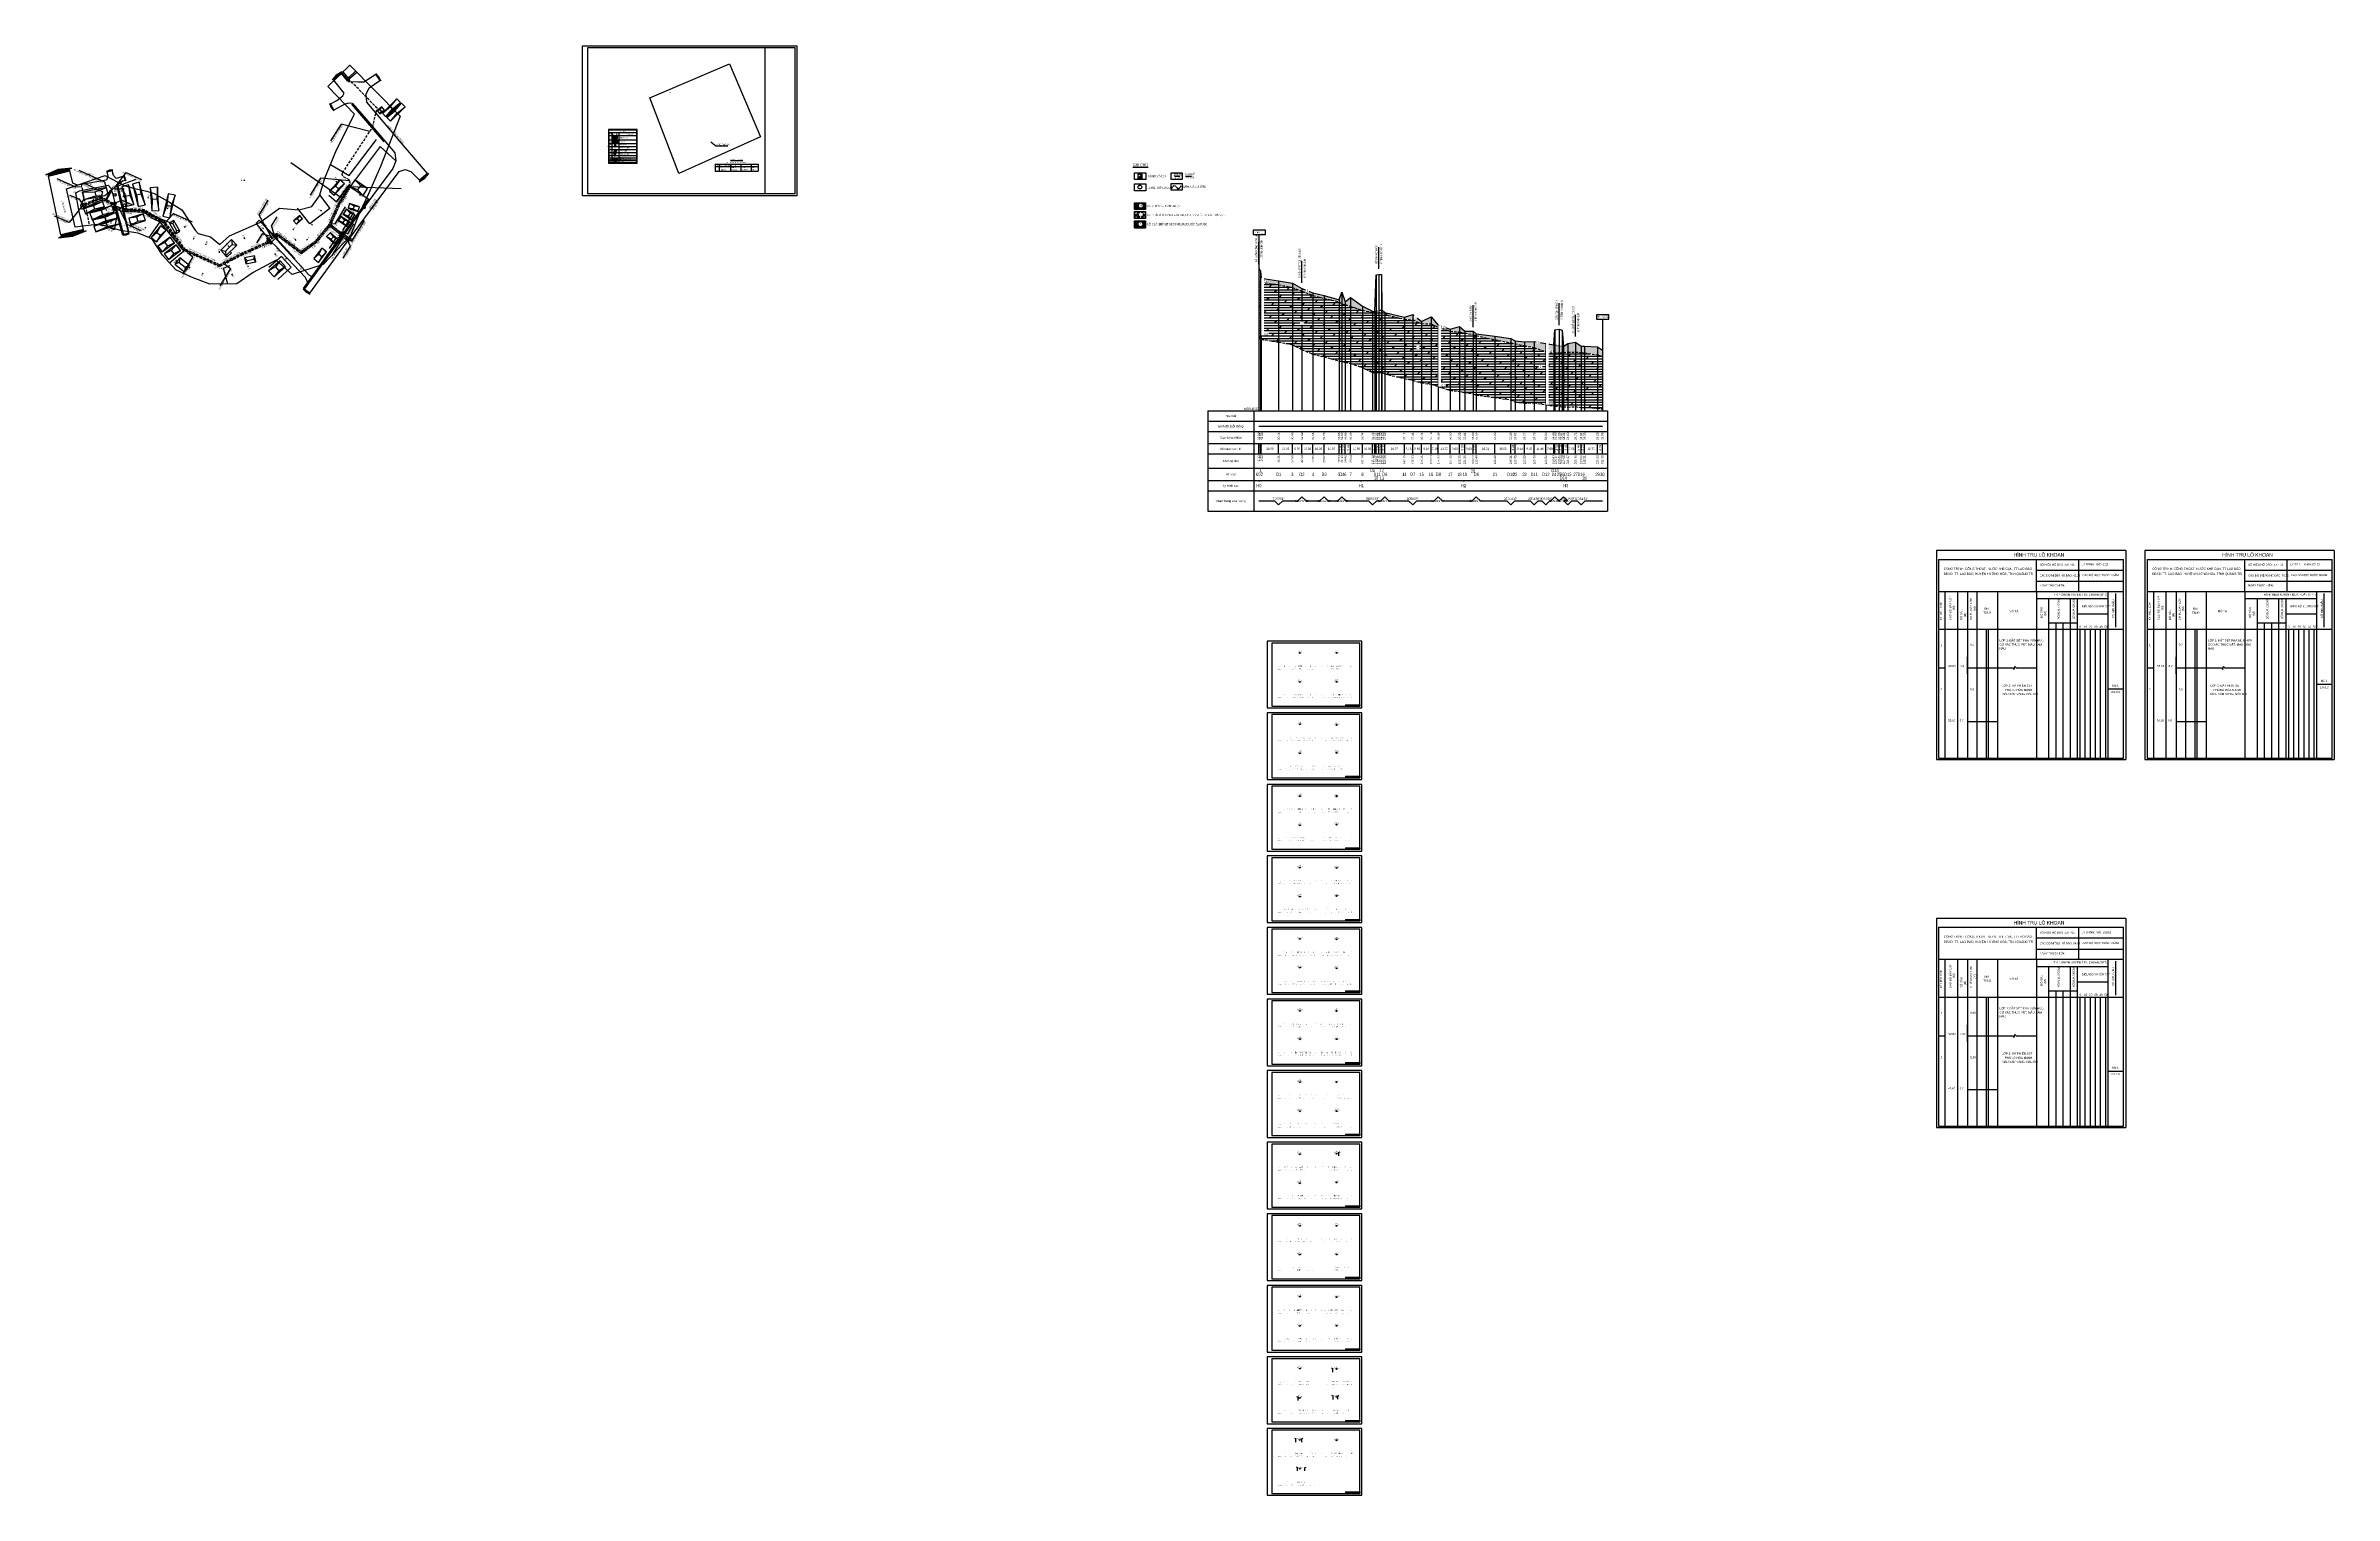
# Model space of a CAD drawing. Header units: metres. Extents: x 2360 to 4597, y 3667 to 5085.
import ezdxf
from ezdxf.enums import TextEntityAlignment as Align

# ---------------------------------------------------------------- set-up
doc = ezdxf.new("R2010")
doc.units = ezdxf.units.M
doc.header["$MEASUREMENT"] = 0
doc.set_wipeout_variables(frame=1)
for name, pattern in [('DASHED', [0.75, 0.5, -0.25]), ('DIVIDEX2', [2.5, 1, -0.5, 0, -0.5, 0, -0.5]), ('HIDDEN', [0.375, 0.25, -0.125])]:
    doc.linetypes.add(name, pattern=pattern)
for name, color, linetype in [('1-So hoa', 4, 'Continuous'), ('1-sohoa', 4, 'Continuous'), ('1-text', 2, 'Continuous'), ('bien bao', 5, 'Continuous'), ('Cay', 80, 'Continuous'), ('COSBD', 104, 'Continuous'), ('DAU_CO', 3, 'Continuous'), ('DC', 10, 'Continuous'), ('DIA CHAT', 9, 'Continuous'), ('Dia-Chat', 8, 'Continuous'), ('DO', 1, 'Continuous'), ('DONG', 8, 'Continuous'), ('duong bao', 4, 'Continuous'), ('ENTKHIEULT', 3, 'Continuous'), ('ENTPLINETUYEN', 1, 'Continuous'), ('G-C-KBao', 140, 'Continuous'), ('K-TEN', 30, 'Continuous'), ('KH_VAT', 8, 'Continuous'), ('SL-BVTC', 4, 'Continuous'), ('So hoa', 234, 'Continuous'), ('SO-HOA', 34, 'Continuous'), ('SOHOA', 34, 'Continuous'), ('Ten-coc', 1, 'Continuous'), ('TEXT', 7, 'Continuous'), ('Text21-in', 2, 'Continuous'), ('Tieu-De', 4, 'Continuous'), ('tim-coc', 231, 'Continuous'), ('TK', 4, 'Continuous'), ('Ve-coc', 6, 'Continuous'), ('XANH', 3, 'Continuous'), ('XANH_SAM', 5, 'Continuous')]:
    doc.layers.add(name, color=color, linetype=linetype)
doc.layers.add('T - Thay', color=255, linetype='Continuous', lineweight=18)
doc.styles.add('.VnHelve', font='VHHELS.TTF')
doc.styles.add('0-Hoa-thuong', font='VHARIAL.TTF', dxfattribs={"width": 0.7})
doc.styles.add('BINHDO', font='VHARIALN.TTF', dxfattribs={"width": 0.6})
doc.styles.add('IINDAM', font='VHHELS.TTF')
doc.styles.add('in-B', font='VHAVANB.TTF')
doc.styles.add('in-dam', font='VHARIALN.TTF', dxfattribs={"width": 0.8, "height": 4.2})
doc.styles.add('Kten1', font='VHAVAN.TTF')
doc.styles.add('NT-1', font='vntimeh.shx', dxfattribs={"width": 0.55})
doc.styles.get("Standard").update_dxf_attribs({"font": 'VHARIALN.TTF', "height": 2})
doc.styles.add('sty-1', font='VHARIALN.TTF', dxfattribs={"height": 4.2})
doc.styles.add('STYLE1', font='VNARIAL.TTF')
doc.styles.add('TDHEADER', font='VNARIAL.TTF', dxfattribs={"width": 0.7, "height": 2})
doc.styles.add('XL97-1', font='vntimeh.shx', dxfattribs={"width": 0.6})
doc.linetypes.add('FENCELINE2', pattern='A,0.25,-0.1,[132,ltypeshp.shx,S=0.1,R=0,X=-0.1,Y=0],-0.1,1', length=1.45)
doc.dimstyles.new('1-500', dxfattribs={"dimtxt": 0.9, "dimasz": 0.2, "dimexe": 0.2, "dimexo": 0.2, "dimgap": 0.5, "dimtad": 1, "dimdsep": 46, "dimtxsty": 'XL97-1', "dimcen": 0.2, "dimclrd": 8, "dimclre": 8, "dimclrt": 3, "dimadec": 0, "dimazin": 0, "dimtfac": 1, "dimtix": 1, "dimtofl": 0, "dimtmove": 0, "dimatfit": 3, "dimfxl": 1, "dimtolj": 1, "dimtzin": 0, "dimarcsym": 0})
doc.dimstyles.get("Standard").update_dxf_attribs({"dimtxt": 0.18, "dimasz": 0.18, "dimexe": 0.18, "dimexo": 0.0625, "dimgap": 0.09, "dimtad": 0, "dimtih": 1, "dimtoh": 1, "dimdec": 4, "dimzin": 0, "dimdsep": 46, "dimtxsty": 'Standard', "dimcen": 0.09, "dimadec": 0, "dimazin": 0, "dimtfac": 1, "dimtdec": 4, "dimtofl": 0, "dimtmove": 0, "dimatfit": 3, "dimfxl": 1, "dimtolj": 1, "dimtzin": 0, "dimarcsym": 0})

# ---------------------------------------------------------------- blocks, each defined once
blk = doc.blocks.new('NX')
at = {"layer": 'SOHOA'}
blk.add_lwpolyline([(0, -1), (1, -1), (1, 0), (0, 0)], close=True, dxfattribs=at)
for points in [[(0, 0), (0.5, -0.189), (1, 0)], [(0, -1), (0.5, -0.811), (1, -1)], [(0.5, -0.811), (0.5, -0.189)]]:
    blk.add_lwpolyline(points, dxfattribs=at)
blk = doc.blocks.new('hga')
at = {"layer": 'SOHOA'}
blk.add_hatch(color=2, dxfattribs=at).paths.add_polyline_path([(0, -1), (1, -1), (1, 0)])
at = {"layer": 'SOHOA', "color": 1}
blk.add_lwpolyline([(0, -1), (1, -1), (1, 0), (0, 0)], close=True, dxfattribs=at)
at = {"layer": 'SOHOA'}
blk.add_lwpolyline([(0, -1), (1, 0)], dxfattribs=at)
blk = doc.blocks.new('MCD')
at = {"layer": '1-So hoa'}
h = blk.add_hatch(color=7, dxfattribs=at)
h.paths.add_polyline_path([(-0.9, 0.1), (0, 0), (0.1, 0.9, 0.414214)])
h.paths.add_polyline_path([(-0.1, -0.9, 0.414214), (0.9, -0.1), (0, 0)])
at = {"layer": '1-So hoa', "color": 7}
blk.add_circle((0, 0), 0.906, dxfattribs=at)
blk = doc.blocks.new('Dien luc')
at = {"layer": '1-So hoa'}
for points in [[(0, 0, 0, 0, 0), (-2, 0.3, 1.89, 0, 0), (-2.5, 0.5, 0.27, 0, 0)], [(0, 0, 0, 0, 0), (2, -0.3, 1.89, 0, 0), (2.5, -0.5, 0.27, 0, 0)]]:
    blk.add_lwpolyline(points, format="xyseb", dxfattribs=at)
at = {"layer": '1-So hoa', "const_width": 0.456}
blk.add_lwpolyline([(0.2, 0, 1), (-0.2, 0, 1)], format="xyb", close=True, dxfattribs=at)
blk = doc.blocks.new('bb2')
at = {"layer": 'bien bao', "color": 6}
blk.add_line((4990, 10099, -120), (4987, 10095, -120), dxfattribs=at)
blk.add_lwpolyline([(4984, 10103), (4996, 10096), (4996, 10109)], close=True, dxfattribs=at)
at = {"layer": 'bien bao'}
blk.add_lwpolyline([(4986, 10103), (4995, 10097), (4995, 10108)], close=True, dxfattribs=at)
blk = doc.blocks.new('NT')
at = {"layer": 'So hoa'}
blk.add_lwpolyline([(-0.5, -0.5), (0.5, -0.5), (0.5, 0.5), (-0.5, 0.5)], close=True, dxfattribs=at)
for points in [[(-0.5, 0.5), (0.5, -0.5)], [(0.5, 0.5), (-0.5, -0.5)]]:
    blk.add_lwpolyline(points, dxfattribs=at)
blk = doc.blocks.new('cds')
at = {"layer": 'Text21-in'}
h = blk.add_hatch(color=5, dxfattribs=at)
h.set_gradient(color1=(0, 0, 255), one_color=1, tint=1, name='INVSPHERICAL')
h.paths.add_polyline_path([(1.2, -0.3), (2.1, 0, 1), (1.7, 1.2), (0.8, 0.9, 1)])
at = {"color": 132, "const_width": 0.218}
blk.add_lwpolyline([(-0.3, 0.3, 625.882862), (-0.3, 0.3, 0.001598)], format="xyb", close=True, dxfattribs=at)
at = {"color": 132, "const_width": 0.2}
for points in [[(1.2, -0.3, -1), (0.8, 0.9)], [(1.7, 1.2, -1), (2.1, 0)]]:
    blk.add_lwpolyline(points, format="xyb", dxfattribs=at)
for points in [[(0.8, 0.9), (1.7, 1.2)], [(1.2, -0.3), (2.1, 0)]]:
    blk.add_lwpolyline(points, dxfattribs=at)
blk = doc.blocks.new('CAY 01')
at = {"layer": 'Cay', "color": 82}
for p in [(-1.2, -0.2), (-0.2, 1.2), (1.2, 0.4), (0.6, -1.1)]:
    blk.add_line(p, (0, 0), dxfattribs=at)
at = {"layer": 'Cay', "color": 82, "extrusion": (7.02789e-17, -3.49836e-17, -1)}
for centre, major_axis, ratio, start_param, end_param in [((-0.9, 0.1), (-0.202, 0.202), 0.999999, 4.411376, 5.51677), ((-0.4, 0.3), (-0.126, 0.375), 0.999998, 3.756806, 4.981064), ((-0.4, 0.8), (-0.202, 0.202), 0.999999, 4.411376, 5.51677), ((0.2, -0.3), (-0.123, 0.366), 0.999998, 0.059832, 1.808803)]:
    blk.add_ellipse(centre, major_axis=major_axis, ratio=ratio, start_param=start_param, end_param=end_param, dxfattribs=at)
at = {"layer": 'Cay', "color": 82, "extrusion": (7.68578e-17, -3.27776e-17, -1)}
for centre, major_axis, start_param, end_param in [((-0.6, 0.4), (-0.455, 0.455), 4.547273, 5.058708), ((-0.5, 0.4), (-0.455, 0.455), 4.547273, 5.058708), ((-0.1, 1.1), (-0.455, 0.455), 4.547273, 5.058708), ((-0.3, 0.7), (-0.202, 0.202), 0.468429, 1.573821), ((0.8, 0.5), (-0.202, 0.202), 1.864691, 2.970086)]:
    blk.add_ellipse(centre, major_axis=major_axis, ratio=0.999999, start_param=start_param, end_param=end_param, dxfattribs=at)
at = {"layer": 'Cay', "color": 82, "extrusion": (2.84047e-17, 6.80729e-17, -1)}
for centre, major_axis, ratio, start_param, end_param in [((-0.8, 0.1), (-0.202, 0.202), 0.999999, 4.411376, 5.51677), ((0, -0.6), (-0.211, 0.629), 0.999998, -1.135327, -0.373222)]:
    blk.add_ellipse(centre, major_axis=major_axis, ratio=ratio, start_param=start_param, end_param=end_param, dxfattribs=at)
at = {"layer": 'Cay', "color": 82, "extrusion": (2.18258e-17, 6.5867e-17, -1)}
for centre, major_axis, ratio, start_param, end_param in [((-0.4, 0.5), (-0.211, 0.629), 0.999998, 3.863446, 4.625551), ((-0.2, -0.6), (-0.455, 0.455), 0.999999, 2.627412, 3.138847)]:
    blk.add_ellipse(centre, major_axis=major_axis, ratio=ratio, start_param=start_param, end_param=end_param, dxfattribs=at)
at = {"layer": 'Cay', "color": 82, "extrusion": (5.26312e-17, 1.76477e-17, -1)}
for centre, major_axis, start_param, end_param in [((-0.6, 0.3), (-0.126, 0.375), 3.756787, 4.981045), ((-0.1, 0.6), (-0.211, 0.629), 1.831879, 2.593984), ((0.1, 0.6), (-0.211, 0.629), 1.831916, 2.594021), ((-0.3, -0.3), (-0.123, 0.366), 1.456105, 3.205076)]:
    blk.add_ellipse(centre, major_axis=major_axis, ratio=0.999998, start_param=start_param, end_param=end_param, dxfattribs=at)
at = {"layer": 'Cay', "color": 82, "extrusion": (3.94734e-17, 1.32358e-17, -1)}
for centre, major_axis, ratio, start_param, end_param in [((-1, 0.6), (-0.219, 0.219), 0.999999, 2.76203, 3.522865), ((0.2, 0.4), (-0.126, 0.375), 0.999998, 1.476532, 2.70079), ((0, -0.7), (-0.219, 0.219), 0.999999, 3.684064, 4.444898)]:
    blk.add_ellipse(centre, major_axis=major_axis, ratio=ratio, start_param=start_param, end_param=end_param, dxfattribs=at)
at = {"layer": 'Cay', "color": 82, "extrusion": (2.08928e-18, 5.92491e-17, -1)}
blk.add_ellipse((-0.9, 0.5), major_axis=(-0.101, 0.101), ratio=0.999999, start_param=2.22906, end_param=4.306098, dxfattribs=at)
at = {"layer": 'Cay', "color": 82, "extrusion": (7.89469e-17, 2.64713e-17, -1)}
blk.add_ellipse((-0.1, 0.6), major_axis=(-0.211, 0.629), ratio=0.999998, start_param=3.863453, end_param=4.625558, dxfattribs=at)
at = {"layer": 'Cay', "color": 82, "extrusion": (4.60523e-17, 1.54417e-17, -1)}
for centre, major_axis, ratio, start_param, end_param in [((0, 0.5), (-0.186, 0.553), 0.999998, 3.694382, 4.768132), ((0.1, 0.9), (-0.202, 0.202), 0.999999, 5.982174, 7.087566), ((0.2, -0.5), (-0.211, 0.629), 0.999998, 0.547474, 1.309579), ((0.5, -0.4), (-0.211, 0.629), 0.999998, 0.547261, 1.309365), ((0.5, -0.1), (-0.126, 0.375), 0.999998, 2.87287, 4.097128), ((0.6, -0.3), (-0.126, 0.375), 0.999998, 2.87287, 4.097128)]:
    blk.add_ellipse(centre, major_axis=major_axis, ratio=ratio, start_param=start_param, end_param=end_param, dxfattribs=at)
at = {"layer": 'Cay', "color": 82, "extrusion": (9.00156e-17, -2.83657e-17, -1)}
blk.add_ellipse((-0.2, 0.4), major_axis=(-0.123, 0.366), ratio=0.999998, start_param=3.376013, end_param=5.124984, dxfattribs=at)
at = {"layer": 'Cay', "color": 82, "extrusion": (4.60523e-17, 1.54418e-17, -1)}
for centre, major_axis, start_param, end_param in [((-0.6, 0.2), (-0.211, 0.629), 0.435975, 1.19808), ((-0.6, 0), (-0.211, 0.629), 0.435428, 1.197533), ((-0.3, -0.2), (-0.098, 0.293), 3.032552, 4.260276)]:
    blk.add_ellipse(centre, major_axis=major_axis, ratio=0.999998, start_param=start_param, end_param=end_param, dxfattribs=at)
at = {"layer": 'Cay', "color": 82, "extrusion": (-4.4899e-18, 5.70432e-17, -1)}
for centre, start_param, end_param in [((-0.4, 0.5), 0.080484, 1.304741), ((-0.4, 0.3), 0.080561, 1.304819)]:
    blk.add_ellipse(centre, major_axis=(-0.126, 0.375), ratio=0.999998, start_param=start_param, end_param=end_param, dxfattribs=at)
at = {"layer": 'Cay', "color": 82, "extrusion": (1.52469e-17, 6.3661e-17, -1)}
for centre, major_axis, start_param, end_param in [((-0.4, 0.1), (-0.123, 0.366), -0.063433, 1.685537), ((-1.3, 0.2), (-0.43, 1.27), 2.015532, 2.734281)]:
    blk.add_ellipse(centre, major_axis=major_axis, ratio=0.999998, start_param=start_param, end_param=end_param, dxfattribs=at)
at = {"layer": 'Cay', "color": 82, "extrusion": (6.57891e-17, 2.20595e-17, -1)}
for centre, major_axis, start_param, end_param in [((-0.5, -0.2), (-0.186, 0.553), 0.293538, 1.367288), ((0.6, -0.2), (-0.126, 0.375), 0.440739, 1.664996)]:
    blk.add_ellipse(centre, major_axis=major_axis, ratio=0.999998, start_param=start_param, end_param=end_param, dxfattribs=at)
at = {"layer": 'Cay', "color": 82, "extrusion": (7.68577e-17, -3.27778e-17, -1)}
blk.add_ellipse((-0.5, 0.4), major_axis=(-0.455, 0.455), ratio=0.999999, start_param=0.926489, end_param=1.437924, dxfattribs=at)
at = {"layer": 'Cay', "color": 82, "extrusion": (5.26313e-17, 1.76475e-17, -1)}
for centre, major_axis, start_param, end_param in [((0.4, 0.6), (-0.455, 0.455), 6.118071, 6.629506), ((0.4, 0.5), (-0.455, 0.455), 6.118071, 6.629506), ((0.2, -0.9), (-0.202, 0.202), 2.491515, 3.596908)]:
    blk.add_ellipse(centre, major_axis=major_axis, ratio=0.999999, start_param=start_param, end_param=end_param, dxfattribs=at)
at = {"layer": 'Cay', "color": 82, "extrusion": (2.63156e-17, 8.82391e-18, -1)}
blk.add_ellipse((0.1, 0.8), major_axis=(-0.202, 0.202), ratio=0.999999, start_param=5.982174, end_param=7.087566, dxfattribs=at)
at = {"layer": 'Cay', "color": 82, "extrusion": (9.45054e-17, -8.54089e-17, -1)}
blk.add_ellipse((0.3, 0.6), major_axis=(-0.126, 0.375), ratio=0.999998, start_param=-0.955357, end_param=0.268901, dxfattribs=at)
at = {"layer": 'Cay', "color": 82, "extrusion": (8.66793e-18, 6.14551e-17, -1)}
blk.add_ellipse((0.5, 0.4), major_axis=(-0.211, 0.629), ratio=0.999998, start_param=-0.848945, end_param=-0.08684, dxfattribs=at)
at = {"layer": 'Cay', "color": 82, "extrusion": (2.84049e-17, 6.80729e-17, -1)}
blk.add_ellipse((0.6, 0.1), major_axis=(-0.211, 0.629), ratio=0.999998, start_param=-0.848795, end_param=-0.08669, dxfattribs=at)
at = {"layer": 'Cay', "color": 82, "extrusion": (8.34367e-17, -3.05717e-17, -1)}
blk.add_ellipse((0.3, 0.4), major_axis=(-0.126, 0.375), ratio=0.999998, start_param=-0.955357, end_param=0.268901, dxfattribs=at)
at = {"layer": 'Cay', "color": 82, "extrusion": (4.39633e-17, -4.38074e-17, -1)}
blk.add_ellipse((0.4, 0.2), major_axis=(-0.123, 0.366), ratio=0.999998, start_param=-1.336464, end_param=0.412507, dxfattribs=at)
at = {"layer": 'Cay', "color": 82, "extrusion": (1.07663e-16, -8.0997e-17, -1)}
blk.add_ellipse((0.5, 0), major_axis=(-0.186, 0.553), ratio=0.999998, start_param=-1.018148, end_param=0.055602, dxfattribs=at)
at = {"layer": 'Cay', "color": 82, "extrusion": (3.28945e-17, 1.10298e-17, -1)}
for centre, major_axis, start_param, end_param in [((0, 0.4), (-0.123, 0.366), 1.332743, 3.081714), ((0.1, -0.5), (-0.185, 0.553), 0.378022, 1.451772)]:
    blk.add_ellipse(centre, major_axis=major_axis, ratio=0.999998, start_param=start_param, end_param=end_param, dxfattribs=at)
at = {"layer": 'Cay', "color": 82, "extrusion": (1.7336e-17, 1.2291e-16, -1)}
for centre, major_axis, start_param, end_param in [((-0.3, 0.5), (-0.186, 0.553), 1.689599, 2.763349), ((-0.3, -0.1), (-0.102, 0.304), 2.817938, 4.177891)]:
    blk.add_ellipse(centre, major_axis=major_axis, ratio=0.999998, start_param=start_param, end_param=end_param, dxfattribs=at)
at = {"layer": 'Cay', "color": 82, "extrusion": (7.68577e-17, -3.2778e-17, -1)}
blk.add_ellipse((-0.1, 1.1), major_axis=(-0.455, 0.455), ratio=0.999999, start_param=2.322753, end_param=2.834189, dxfattribs=at)
at = {"layer": 'Cay', "color": 82, "extrusion": (9.45058e-17, -8.54085e-17, -1)}
blk.add_ellipse((0.2, 0.9), major_axis=(-0.202, 0.202), ratio=0.999999, start_param=1.864691, end_param=2.970086, dxfattribs=at)
at = {"layer": 'Cay', "color": 82, "extrusion": (8.55258e-17, 2.86775e-17, -1)}
blk.add_ellipse((0.4, -0.2), major_axis=(-0.126, 0.375), ratio=0.999998, start_param=0.440789, end_param=1.665047, dxfattribs=at)
at = {"layer": 'Cay', "color": 82, "extrusion": (2.18257e-17, 6.5867e-17, -1)}
blk.add_ellipse((0.4, 0.5), major_axis=(-0.126, 0.375), ratio=0.999998, start_param=1.476532, end_param=2.70079, dxfattribs=at)
at = {"layer": 'Cay', "color": 82, "extrusion": (3.49834e-17, 7.0279e-17, -1)}
blk.add_ellipse((0.7, 0.5), major_axis=(-0.202, 0.202), ratio=0.999999, start_param=1.864691, end_param=2.970086, dxfattribs=at)
at = {"layer": 'Cay', "color": 82, "extrusion": (7.02788e-17, -3.49837e-17, -1)}
blk.add_ellipse((0.3, 0.6), major_axis=(-0.455, 0.455), ratio=0.999999, start_param=2.322753, end_param=2.834189, dxfattribs=at)
at = {"layer": 'Cay', "color": 82, "extrusion": (5.71213e-17, -3.93952e-17, -1)}
blk.add_ellipse((0.6, -0.3), major_axis=(-0.455, 0.455), ratio=0.999999, start_param=1.231147, end_param=1.742582, dxfattribs=at)
at = {"layer": 'Cay', "color": 82, "extrusion": (5.92101e-17, 1.98536e-17, -1)}
for centre, major_axis, ratio, start_param, end_param in [((0.8, 0), (-0.202, 0.202), 0.999999, 1.095251, 2.200644), ((0.9, 0.1), (-0.202, 0.202), 0.999999, 1.095251, 2.200644), ((0.6, 0), (-0.211, 0.629), 0.999998, 3.228243, 3.990348)]:
    blk.add_ellipse(centre, major_axis=major_axis, ratio=ratio, start_param=start_param, end_param=end_param, dxfattribs=at)
at = {"layer": 'Cay', "color": 82, "extrusion": (6.37001e-17, -3.71893e-17, -1)}
blk.add_ellipse((0.4, 0.6), major_axis=(-0.455, 0.455), ratio=0.999999, start_param=2.322753, end_param=2.834189, dxfattribs=at)
at = {"layer": 'Cay', "color": 82, "extrusion": (7.68577e-17, -3.27779e-17, -1)}
blk.add_ellipse((0.7, -0.3), major_axis=(-0.455, 0.455), ratio=0.999999, start_param=1.231147, end_param=1.742582, dxfattribs=at)
at = {"layer": 'Cay', "color": 82, "extrusion": (-1.55585e-17, 1.1188e-16, -1)}
blk.add_ellipse((-0.9, -0.4), major_axis=(-0.202, 0.202), ratio=0.999999, start_param=5.180817, end_param=6.286211, dxfattribs=at)
at = {"layer": 'Cay', "color": 82, "extrusion": (4.81412e-17, 7.4691e-17, -1)}
blk.add_ellipse((-0.5, -0.5), major_axis=(-0.455, 0.455), ratio=0.999999, start_param=5.638879, end_param=6.150314, dxfattribs=at)
at = {"layer": 'Cay', "color": 82, "extrusion": (5.92102e-17, 1.98535e-17, -1)}
blk.add_ellipse((-0.7, -0.3), major_axis=(-0.202, 0.202), ratio=0.999999, start_param=5.180817, end_param=6.286211, dxfattribs=at)
at = {"layer": 'Cay', "color": 82, "extrusion": (2.84046e-17, 6.8073e-17, -1)}
blk.add_ellipse((-0.4, -0.5), major_axis=(-0.455, 0.455), ratio=0.999999, start_param=5.638879, end_param=6.150314, dxfattribs=at)
at = {"layer": 'Cay', "color": 82, "extrusion": (1.52468e-17, 6.3661e-17, -1)}
blk.add_ellipse((-0.5, -0.4), major_axis=(-0.126, 0.375), ratio=0.999998, start_param=-1.490474, end_param=-0.266216, dxfattribs=at)
at = {"layer": 'Cay', "color": 82, "extrusion": (8.34367e-17, -3.05716e-17, -1)}
blk.add_ellipse((-0.2, -0.6), major_axis=(-0.211, 0.629), ratio=0.999998, start_param=-1.135067, end_param=-0.372962, dxfattribs=at)
at = {"layer": 'Cay', "color": 82, "extrusion": (6.5789e-17, 2.20597e-17, -1)}
blk.add_ellipse((-0.3, -0.4), major_axis=(-0.126, 0.375), ratio=0.999998, start_param=-1.490474, end_param=-0.266216, dxfattribs=at)
at = {"layer": 'Cay', "color": 82, "extrusion": (7.68578e-17, -3.27777e-17, -1)}
blk.add_ellipse((-0.6, -0.7), major_axis=(-0.0998, 0.0998), ratio=0.999999, start_param=3.37758, end_param=5.747658, dxfattribs=at)
at = {"layer": 'Cay', "color": 82, "extrusion": (3.49835e-17, 7.02789e-17, -1)}
blk.add_ellipse((-0.5, -0.6), major_axis=(-0.14, 0.14), ratio=0.999999, start_param=3.693951, end_param=5.150767, dxfattribs=at)
at = {"layer": 'Cay', "color": 82, "extrusion": (1.52468e-17, 6.36611e-17, -1)}
blk.add_ellipse((-0.4, -0.6), major_axis=(-0.0998, 0.0998), ratio=0.999999, start_param=3.37758, end_param=5.747658, dxfattribs=at)
at = {"layer": 'Cay', "color": 82, "extrusion": (1.31578e-17, 4.41193e-18, -1)}
blk.add_ellipse((-0.1, -0.4), major_axis=(-0.123, 0.366), ratio=0.999998, start_param=4.648964, end_param=6.397934, dxfattribs=at)
at = {"layer": 'Cay', "color": 82, "extrusion": (5.26313e-17, 1.76476e-17, -1)}
for centre, major_axis, start_param, end_param in [((-0.3, 0.7), (-0.332, 0.992), 3.23571, 3.632569), ((0.2, -0.5), (-0.186, 0.553), -1.277229, -0.203479)]:
    blk.add_ellipse(centre, major_axis=major_axis, ratio=0.999998, start_param=start_param, end_param=end_param, dxfattribs=at)
at = {"layer": 'Cay', "color": 82, "extrusion": (7.23679e-17, 2.42656e-17, -1)}
for centre, major_axis, start_param, end_param in [((-0.3, -0.4), (-0.06, 0.18), 2.42387, 4.869109), ((-0.2, -0.4), (-0.126, 0.375), 1.837067, 3.061324)]:
    blk.add_ellipse(centre, major_axis=major_axis, ratio=0.999998, start_param=start_param, end_param=end_param, dxfattribs=at)
at = {"layer": 'Cay', "color": 82, "extrusion": (5.92102e-17, 1.98536e-17, -1)}
blk.add_ellipse((-0.4, -0.5), major_axis=(-0.14, 0.14), ratio=0.999999, start_param=3.693951, end_param=5.150767, dxfattribs=at)
at = {"layer": 'Cay', "color": 82, "extrusion": (3.94735e-17, 1.32356e-17, -1)}
blk.add_ellipse((-0.2, -0.4), major_axis=(-0.219, 0.219), ratio=0.999999, start_param=3.684064, end_param=4.444898, dxfattribs=at)
at = {"layer": 'Cay', "color": 82, "extrusion": (4.15624e-17, 7.24849e-17, -1)}
blk.add_ellipse((-0.2, -0.6), major_axis=(-0.101, 0.101), ratio=0.999999, start_param=2.90083, end_param=4.977867, dxfattribs=at)
at = {"layer": 'Cay', "color": 82, "extrusion": (2.63156e-17, 8.82387e-18, -1)}
blk.add_ellipse((-0.5, -0.2), major_axis=(-0.186, 0.553), ratio=0.999998, start_param=1.774437, end_param=2.848187, dxfattribs=at)
at = {"layer": 'Cay', "color": 82, "extrusion": (4.81415e-17, 7.46908e-17, -1)}
blk.add_ellipse((0, 0.1), major_axis=(-0.438, 0.438), ratio=0.999999, start_param=3.735688, end_param=4.229935, dxfattribs=at)
at = {"layer": 'Cay', "color": 82, "extrusion": (7.68578e-17, -3.27775e-17, -1)}
for centre, major_axis, ratio, start_param, end_param in [((0, -0.4), (-0.068, 0.204), 0.999998, 2.530384, 4.265536), ((0.9, -0.2), (-0.101, 0.101), 0.999999, 2.90083, 4.977867)]:
    blk.add_ellipse(centre, major_axis=major_axis, ratio=ratio, start_param=start_param, end_param=end_param, dxfattribs=at)
at = {"layer": 'Cay', "color": 82, "extrusion": (6.37e-17, -3.71895e-17, -1)}
blk.add_ellipse((-0.1, -0.9), major_axis=(-0.101, 0.101), ratio=0.999999, start_param=2.90083, end_param=4.977867, dxfattribs=at)
at = {"layer": 'Cay', "color": 82, "extrusion": (8.55258e-17, 2.86774e-17, -1)}
blk.add_ellipse((0, -0.1), major_axis=(-0.137, 0.137), ratio=0.999999, start_param=3.087542, end_param=4.452905, dxfattribs=at)
at = {"layer": 'Cay', "color": 82, "extrusion": (7.68579e-17, -3.27774e-17, -1)}
blk.add_ellipse((0, -0.2), major_axis=(-0.0985, 0.0985), ratio=0.999999, start_param=2.455487, end_param=4.914693, dxfattribs=at)
at = {"layer": 'Cay', "color": 82, "extrusion": (1.52467e-17, 6.36611e-17, -1)}
blk.add_ellipse((-0.5, -0.3), major_axis=(-0.211, 0.629), ratio=0.999998, start_param=1.943789, end_param=2.705893, dxfattribs=at)
at = {"layer": 'Cay', "color": 82, "extrusion": (9.86836e-17, 3.30894e-17, -1)}
blk.add_ellipse((0.4, 0.3), major_axis=(-0.186, 0.553), ratio=0.999998, start_param=3.085992, end_param=4.159741, dxfattribs=at)
at = {"layer": 'Cay', "color": 82, "extrusion": (7.2368e-17, 2.42655e-17, -1)}
blk.add_ellipse((0.4, 0.1), major_axis=(-0.123, 0.366), ratio=0.999998, start_param=2.728984, end_param=4.477955, dxfattribs=at)
at = {"layer": 'Cay', "color": 82, "extrusion": (7.89468e-17, 2.64716e-17, -1)}
blk.add_ellipse((-0.1, -0.6), major_axis=(-0.126, 0.375), ratio=0.999998, start_param=1.83684, end_param=3.061098, dxfattribs=at)
at = {"layer": 'Cay', "color": 82, "extrusion": (5.71211e-17, -3.93955e-17, -1)}
blk.add_ellipse((-0.4, -0.5), major_axis=(-0.211, 0.629), ratio=0.999998, start_param=1.943789, end_param=2.705893, dxfattribs=at)
at = {"layer": 'Cay', "color": 82, "extrusion": (2.63156e-17, 8.82386e-18, -1)}
blk.add_ellipse((0.5, 0.2), major_axis=(-0.211, 0.629), ratio=0.999998, start_param=3.228207, end_param=3.990312, dxfattribs=at)
at = {"layer": 'Cay', "color": 82, "extrusion": (2.18255e-17, 6.58671e-17, -1)}
blk.add_ellipse((0.2, -0.8), major_axis=(-0.202, 0.202), ratio=0.999999, start_param=2.491515, end_param=3.596908, dxfattribs=at)
at = {"layer": 'Cay', "color": 82, "extrusion": (5.26312e-17, 1.76478e-17, -1)}
blk.add_ellipse((-0.1, -0.7), major_axis=(-0.455, 0.455), ratio=0.999999, start_param=2.627412, end_param=3.138847, dxfattribs=at)
at = {"layer": 'Cay', "color": 82, "extrusion": (6.36999e-17, -3.71898e-17, -1)}
blk.add_ellipse((0.6, -0.2), major_axis=(-0.455, 0.455), ratio=0.999999, start_param=3.719017, end_param=4.230451, dxfattribs=at)
at = {"layer": 'Cay', "color": 82, "extrusion": (8.34368e-17, -3.05716e-17, -1)}
blk.add_ellipse((0.6, -0.6), major_axis=(-0.202, 0.202), ratio=0.999999, start_param=3.260956, end_param=4.366348, dxfattribs=at)
at = {"layer": 'Cay', "color": 82, "extrusion": (4.81413e-17, 7.46909e-17, -1)}
blk.add_ellipse((0.6, -0.7), major_axis=(-0.202, 0.202), ratio=0.999999, start_param=3.260956, end_param=4.366348, dxfattribs=at)
at = {"layer": 'Cay', "color": 82, "extrusion": (9.00156e-17, -2.83658e-17, -1)}
blk.add_ellipse((0.7, -0.3), major_axis=(-0.455, 0.455), ratio=0.999999, start_param=3.719017, end_param=4.230451, dxfattribs=at)
at = {"layer": 'Cay', "color": 82, "extrusion": (1.73352e-17, 1.2291e-16, -1)}
blk.add_ellipse((1, 0), major_axis=(-0.219, 0.219), ratio=0.999999, start_param=3.684064, end_param=4.444898, dxfattribs=at)
blk = doc.blocks.new('A$C0D0E2D5D')
at = {"layer": 'SL-BVTC'}
blk.add_blockref('CAY 01', (0, 0), dxfattribs=at)
blk = doc.blocks.new('A$C38D81ADC')
at = {"layer": 'G-C-KBao', "extrusion": (0.633189, 0.158218, 0.757653)}
h = blk.add_hatch(color=8, dxfattribs=at)
edge = h.paths.add_edge_path()
edge.add_line((-4.58, -0.35), (-4.08, -0.31))
edge.add_line((-4.08, -0.31), (-4.08, -0.15))
edge.add_line((-4.08, -0.15), (0, -0.16))
edge.add_line((0, -0.16), (0.01, -0.32))
edge.add_line((0.01, -0.32), (0.4, -0.31))
edge.add_line((0.4, -0.31), (-2.07, -0.79))
edge.add_line((-2.07, -0.79), (-4.58, -0.35))
h = blk.add_hatch(color=8, dxfattribs=at)
edge = h.paths.add_edge_path()
edge.add_line((-4.58, -0.35), (-4.08, -0.31))
edge.add_line((-4.08, -0.31), (-4.08, -0.15))
edge.add_line((-4.08, -0.15), (0, -0.16))
edge.add_line((0, -0.16), (0.01, -0.32))
edge.add_line((0.01, -0.32), (0.4, -0.31))
edge.add_line((0.4, -0.31), (-2.07, -0.79))
edge.add_line((-2.07, -0.79), (-4.58, -0.35))
h = blk.add_hatch(color=8, dxfattribs=at)
edge = h.paths.add_edge_path()
edge.add_line((-4.58, -0.35), (-4.08, -0.31))
edge.add_line((-4.08, -0.31), (-4.08, -0.15))
edge.add_line((-4.08, -0.15), (0, -0.16))
edge.add_line((0, -0.16), (0.01, -0.32))
edge.add_line((0.01, -0.32), (0.4, -0.31))
edge.add_line((0.4, -0.31), (-2.07, -0.79))
edge.add_line((-2.07, -0.79), (-4.58, -0.35))
at = {"layer": 'G-C-KBao', "color": 8, "extrusion": (0.633189, 0.158218, 0.757653)}
blk.add_lwpolyline([(0, 0.14), (-4.09, 0.14), (-4.09, 0.01), (0, 0)], close=True, dxfattribs=at)
at = {"layer": 'G-C-KBao', "color": 8, "extrusion": (0.633189, 0.158218, 0.757653), "elevation": 0}
blk.add_lwpolyline([(0, -0.16), (-4.08, -0.15), (-4.08, -0.31), (-4.58, -0.35), (-2.07, -0.79), (0.4, -0.31), (0.01, -0.32)], close=True, dxfattribs=at)
blk.add_lwpolyline([(0, -0.16), (-4.08, -0.15), (-4.08, -0.31), (-4.58, -0.35), (-2.07, -0.79), (0.4, -0.31), (0.01, -0.32)], close=True, dxfattribs=at)
blk.add_lwpolyline([(0, -0.16), (-4.08, -0.15), (-4.08, -0.31), (-4.58, -0.35), (-2.07, -0.79), (0.4, -0.31), (0.01, -0.32)], close=True, dxfattribs=at)
blk = doc.blocks.new('CrSectionFlag')
at = {"layer": 'DAU_CO', "linetype": 'Continuous'}
blk.add_line((0, -3), (0, 0), dxfattribs=at)
for points in [[(1, -3), (-3, 0), (-4, -2), (-2, -1)], [(-1, -3), (3, 0), (4, -2), (2, -1)]]:
    blk.add_lwpolyline(points, dxfattribs=at)
blk = doc.blocks.new('ChieuDungVat2')
at = {"layer": 'KH_VAT', "color": 6}
for points in [[(-2, 15), (6, 19)], [(0, 0), (0, 16)]]:
    blk.add_lwpolyline(points, dxfattribs=at)
blk = doc.blocks.new('ChieuDungVat1')
at = {"layer": 'KH_VAT', "color": 6}
for points in [[(2, 15), (-6, 19)], [(0, 0), (0, 16)]]:
    blk.add_lwpolyline(points, dxfattribs=at)
blk = doc.blocks.new('kt8')
at = {"layer": 'Defpoints', "color": 101}
blk.add_lwpolyline([(-4.2, -1.6), (79.6, -1.6), (79.6, 57.6), (-4.2, 57.6)], close=True, dxfattribs=at)
at = {"layer": 'K-TEN', "color": 240}
for p, q in [((78, 56), (0, 56)), ((0, 56), (0, 0)), ((78, 0), (78, 56)), ((0, 0), (78, 0))]:
    blk.add_line(p, q, dxfattribs=at)
at = {"layer": 'K-TEN', "color": 231}
for p, q in [((65.2, 1.3), (78, 1.3)), ((78, 0), (65.2, 0)), ((78, 1.3), (78, 0))]:
    blk.add_line(p, q, dxfattribs=at)
blk.add_lwpolyline([(65.2, 1.3), (65.2, 0)], dxfattribs=at)
at = {"layer": 'K-TEN', "style": 'Kten1'}
blk.add_text('Tr¾c ngang                  Tû lÖ: 1/200 ', height=0.48, dxfattribs=at).set_placement((65.6, 0.4))
blk = doc.blocks.new('A$C65290C23')
at = {"layer": 'TEXT', "xscale": 1.102499999999964, "yscale": 1.102499999999964, "zscale": 1.102499999999964}
blk.add_blockref('kt8', (-91.4, 1.8), dxfattribs=at)
blk = doc.blocks.new('A$C159677B4')
at = {"layer": 'COSBD'}
blk.add_blockref('A$C65290C23', (3.6, -65.3), dxfattribs=at)
blk = doc.blocks.new('tc')
at = {"layer": 'duong bao', "color": 9, "linetype": 'HIDDEN', "flags": 128}
for points in [[(-1.5, 0.9), (0, 3.5)], [(1.3, 2.7), (0, 3.5)], [(-1.5, -0.9), (0, -3.5)], [(1.3, -2.7), (0, -3.5)]]:
    blk.add_lwpolyline(points, dxfattribs=at)
at = {"layer": 'duong bao', "flags": 128}
for points in [[(-0.9, 0.9), (0.3, 3)], [(-0.5, 0.9), (0.7, 2.8)], [(0, 0.9), (1, 2.6)], [(1, 2.6), (0.3, 3)], [(-0.9, -0.9), (0.3, -3)], [(-0.5, -0.9), (0.7, -2.8)], [(0, -0.9), (1, -2.6)], [(1, -2.6), (0.3, -3)]]:
    blk.add_lwpolyline(points, dxfattribs=at)
at = {"layer": 'duong bao', "color": 8, "flags": 128}
for points in [[(-0.9, 0.9), (0.3, 3)], [(-0.9, 0.9), (0.3, 3)], [(-0.8, 0.9), (0.4, 3)], [(-0.7, 0.9), (0.5, 2.9)], [(-0.6, 0.9), (0.5, 2.9)], [(-0.9, -0.9), (0.3, -3)], [(-0.9, -0.9), (0.3, -3)], [(-0.8, -0.9), (0.4, -3)], [(-0.7, -0.9), (0.5, -2.9)], [(-0.6, -0.9), (0.5, -2.9)]]:
    blk.add_lwpolyline(points, dxfattribs=at)
at = {"layer": 'duong bao', "color": 9, "linetype": 'HIDDEN'}
for points in [[(0, 0.9), (0.2, 0.9)], [(0.2, 0.9), (1.3, 2.7)], [(0, -0.9), (0.2, -0.9)], [(0.2, -0.9), (1.3, -2.7)]]:
    blk.add_lwpolyline(points, dxfattribs=at)
blk = doc.blocks.new('1')
at = {"layer": 'duong bao'}
blk.add_lwpolyline([(-0.8, 1.1), (0.8, 1.1), (0.8, -1.1), (-0.8, -1.1)], close=True, dxfattribs=at)
at = {"layer": 'duong bao', "flags": 128}
for points in [[(0.7, 1), (0.7, -1), (-0.7, -1), (-0.7, 1), (0.7, 1)], [(-0.7, 0), (0.7, 0)], [(0.8, 0.9), (0.8, -0.9)]]:
    blk.add_lwpolyline(points, dxfattribs=at)
at = {"layer": 'duong bao', "color": 8, "linetype": 'HIDDEN', "ltscale": 15}
blk.add_lwpolyline([(-0.6, -0.9), (-0.6, 0.9), (0.6, 0.9), (0.6, -0.9), (-0.6, -0.9)], dxfattribs=at)
blk = doc.blocks.new('*D29')
at = {"layer": 'Defpoints', "color": 0}
for p in [(2426.7, 4929.4), (2427.4, 4931.3), (2427.9, 4929)]:
    blk.add_point(p, dxfattribs=at)
at = {"layer": 'TK', "color": 8, "lineweight": -2}
for p, q in [((2426.9, 4929.4), (2428.1, 4928.9)), ((2427.6, 4931.2), (2428.8, 4930.8)), ((2428.5, 4930.7), (2427.9, 4929.2))]:
    blk.add_line(p, q, dxfattribs=at)
at = {"layer": 'TK', "color": 8}
for points in [[(2427.9, 4929.2), (2428, 4929.2), (2427.9, 4929)], [(2428.5, 4930.7), (2428.5, 4930.7), (2428.6, 4930.9)]]:
    blk.add_solid(points, dxfattribs=at)
at = {"layer": 'TK', "color": 3, "insert": (2427.3, 4930.3), "char_height": 0.9, "attachment_point": 5, "rotation": 69.4107, "style": 'XL97-1'}
blk.add_mtext('\\A1;2', dxfattribs=at)
blk = doc.blocks.new('*D30')
at = {"layer": 'Defpoints', "color": 0}
for p in [(2427.3, 4925.9), (2427.5, 4923.9), (2427.9, 4923.9)]:
    blk.add_point(p, dxfattribs=at)
at = {"layer": 'TK', "color": 8, "lineweight": -2}
for p, q in [((2427.5, 4925.9), (2427.9, 4925.9)), ((2427.7, 4923.9), (2428.1, 4924)), ((2427.8, 4925.7), (2427.9, 4924.1))]:
    blk.add_line(p, q, dxfattribs=at)
at = {"layer": 'TK', "color": 8}
for points in [[(2427.8, 4925.7), (2427.7, 4925.7), (2427.7, 4925.9)], [(2427.9, 4924.1), (2427.9, 4924.1), (2427.9, 4923.9)]]:
    blk.add_solid(points, dxfattribs=at)
at = {"layer": 'TK', "color": 3, "insert": (2428.8, 4925), "char_height": 0.9, "attachment_point": 5, "rotation": 275.6393, "style": 'XL97-1'}
blk.add_mtext('\\A1;2', dxfattribs=at)
blk = doc.blocks.new('*D31')
at = {"layer": 'Defpoints', "color": 0}
for p in [(2578.8, 4893), (2579, 4893.5), (2580.7, 4892.4)]:
    blk.add_point(p, dxfattribs=at)
at = {"layer": 'TK', "color": 8, "lineweight": -2}
for p, q in [((2578.9, 4893.2), (2579, 4893.7)), ((2580.7, 4892.9), (2579.2, 4893.4)), ((2580.8, 4892.6), (2580.9, 4893.1))]:
    blk.add_line(p, q, dxfattribs=at)
at = {"layer": 'TK', "color": 8}
for points in [[(2579.2, 4893.5), (2579.2, 4893.4), (2579, 4893.5)], [(2580.7, 4893), (2580.7, 4892.9), (2580.9, 4892.9)]]:
    blk.add_solid(points, dxfattribs=at)
at = {"layer": 'TK', "color": 3, "insert": (2580.2, 4894.1), "char_height": 0.9, "attachment_point": 5, "rotation": 342.2304, "style": 'XL97-1'}
blk.add_mtext('\\A1;2', dxfattribs=at)
blk = doc.blocks.new('*D32')
at = {"layer": 'Defpoints', "color": 0}
for p in [(2577.2, 4896.3), (2577.6, 4894.3), (2578.2, 4894.5)]:
    blk.add_point(p, dxfattribs=at)
at = {"layer": 'TK', "color": 8, "lineweight": -2}
for p, q in [((2577.4, 4896.3), (2578, 4896.5)), ((2577.8, 4896.2), (2578.2, 4894.7)), ((2577.8, 4894.4), (2578.4, 4894.5))]:
    blk.add_line(p, q, dxfattribs=at)
at = {"layer": 'TK', "color": 8}
for points in [[(2577.8, 4896.2), (2577.8, 4896.2), (2577.8, 4896.4)], [(2578.2, 4894.7), (2578.1, 4894.7), (2578.2, 4894.5)]]:
    blk.add_solid(points, dxfattribs=at)
at = {"layer": 'TK', "color": 3, "insert": (2578.9, 4895.6), "char_height": 0.9, "attachment_point": 5, "rotation": 282.2304, "style": 'XL97-1'}
blk.add_mtext('\\A1;2', dxfattribs=at)
blk = doc.blocks.new('*D33')
at = {"layer": 'Defpoints', "color": 0}
for p in [(2584.3, 4896.1), (2584.6, 4898.2), (2585, 4896.3)]:
    blk.add_point(p, dxfattribs=at)
at = {"layer": 'TK', "color": 8, "lineweight": -2}
for p, q in [((2584.4, 4898.2), (2583.7, 4898.1)), ((2584, 4897.9), (2584.3, 4896.3)), ((2584.8, 4896.3), (2584.1, 4896.1))]:
    blk.add_line(p, q, dxfattribs=at)
at = {"layer": 'TK', "color": 8}
for points in [[(2584, 4897.9), (2583.9, 4897.9), (2583.9, 4898.1)], [(2584.3, 4896.3), (2584.3, 4896.3), (2584.3, 4896.1)]]:
    blk.add_solid(points, dxfattribs=at)
at = {"layer": 'TK', "color": 3, "insert": (2585.1, 4897.3), "char_height": 0.9, "attachment_point": 5, "rotation": 282.2304, "style": 'XL97-1'}
blk.add_mtext('\\A1;2', dxfattribs=at)
blk = doc.blocks.new('*D34')
at = {"layer": 'Defpoints', "color": 0}
for p in [(2581.3, 4899.6), (2581.5, 4900.2), (2583.4, 4899.6)]:
    blk.add_point(p, dxfattribs=at)
at = {"layer": 'TK', "color": 8, "lineweight": -2}
for p, q in [((2581.4, 4900), (2581.2, 4899.4)), ((2583, 4899), (2581.5, 4899.5)), ((2583.3, 4899.4), (2583.1, 4898.8))]:
    blk.add_line(p, q, dxfattribs=at)
at = {"layer": 'TK', "color": 8}
for points in [[(2581.5, 4899.6), (2581.5, 4899.5), (2581.3, 4899.6)], [(2583, 4899.1), (2583, 4899), (2583.2, 4899)]]:
    blk.add_solid(points, dxfattribs=at)
at = {"layer": 'TK', "color": 3, "insert": (2582.5, 4900.2), "char_height": 0.9, "attachment_point": 5, "rotation": 342.2304, "style": 'XL97-1'}
blk.add_mtext('\\A1;2', dxfattribs=at)

msp = doc.modelspace()

# ---------------------------------------------------------------- hatches: boundary and pattern name
at = {"layer": '1-So hoa'}
h = msp.add_hatch(dxfattribs=at)
h.set_pattern_fill('ANSI31', color=253, scale=1.44, style=0)
h.set_pattern_definition([(45, (2914.6572, 4993.83706), (-0.127279, 0.127279), [])])
h.paths.add_polyline_path([(2914.657, 4996.271), (2918.27, 4996.271), (2918.27, 4993.837), (2914.657, 4993.837)])
at = {"layer": 'Dia-Chat'}
msp.add_hatch(color=8, dxfattribs=at).paths.add_polyline_path([(3431.077, 4955.131), (3431.077, 4959.082), (3427.575, 4955.131)])
h = msp.add_hatch(dxfattribs=at)
h.set_pattern_fill('GRASS', color=256, style=0)
h.set_pattern_definition([(90, (-561673.5628, -1839562.4632), (-0.707106781, 0.707106781), [0.1875, -1.226713563]), (45, (-561673.5628, -1839562.4632), (-0.7071067812, 0.7071067812), [0.1875, -0.8125]), (135, (-561673.5628, -1839562.4632), (-0.7071067812, -0.7071067812), [0.1875, -0.8125])])
h.paths.add_polyline_path([(3424.097, 4922.58), (3434.82, 4922.58), (3434.82, 4915.798), (3424.097, 4915.798)])
at = {"layer": 'Dia-Chat', "linetype": 'ByBlock'}
h = msp.add_hatch(dxfattribs=at)
h.set_pattern_fill('DOLMIT', color=256, scale=3, style=0)
h.set_pattern_definition([(0, (-561673.5628, -1839553.9371), (0, 0.75), []), (45, (-561673.5628, -1839553.937), (-1.4999999975, 1.4999999975), [1.06066017, -2.12132304])])
h.paths.add_polyline_path([(3434.82, 4913.59), (3424.097, 4913.59), (3424.097, 4906.809), (3434.82, 4906.809)])
at = {"layer": 'Dia-Chat'}
h = msp.add_hatch(dxfattribs=at)
h.set_pattern_fill('GRASS', color=8, scale=1.5, style=0)
h.set_pattern_definition([(90, (3545.6581, 4853.8812), (-1.06066, 1.06066), [0.28125, -1.84007]), (45, (3545.658, 4853.8812), (-1.06066, 1.06066), [0.28125, -1.21875]), (135, (3545.658, 4853.8812), (-1.06066, -1.06066), [0.28125, -1.21875])])
h.paths.add_polyline_path([(3646.798, 4826.054), (3656.798, 4824.203), (3659.018, 4824.754), (3656.798, 4825.154), (3646.798, 4830.054), (3635.298, 4838.454), (3630.078, 4834.254), (3626.788, 4843.954), (3623.988, 4836.454), (3609.328, 4840.454), (3598.508, 4843.254), (3587.698, 4847.554), (3578.318, 4852.454), (3564.868, 4855.054), (3547.878, 4857.654), (3547.118, 4864.354), (3545.658, 4867.554), (3545.658, 4853.881), (3547.118, 4853.681), (3547.878, 4853.305), (3564.868, 4851.054), (3578.318, 4848.454), (3587.698, 4844.806), (3598.508, 4840.49), (3609.328, 4837.774), (3623.988, 4834.502), (3626.788, 4832.393), (3630.078, 4831.612), (3635.298, 4829.849)])
h = msp.add_hatch(dxfattribs=at)
h.set_pattern_fill('DOLMIT', color=8, scale=10, style=0)
h.set_pattern_definition([(0, (3545.658, 4798.6522), (0, 2.5), []), (45, (3545.658, 4798.652), (-5, 5), [3.53553, -7.07108])])
h.paths.add_polyline_path([(3687.808, 4759.354), (3695.988, 4757.64), (3704.668, 4755.054), (3713.858, 4753.915), (3720.988, 4751.454), (3732.708, 4747.654), (3741.708, 4746.722), (3746.908, 4745.754), (3754.938, 4744.473), (3758.138, 4743.154), (3776.348, 4740.654), (3791.868, 4738.554), (3796.108, 4736.354), (3805.248, 4735.354), (3814.718, 4735.554), (3826.178, 4733.654), (3834.058, 4732.454), (3835.028, 4732.232), (3839.118, 4732.126), (3842.198, 4731.601), (3843.218, 4731.541), (3847.628, 4731.476), (3855.138, 4731.842), (3860.618, 4731.054), (3863.868, 4731.154), (3876.618, 4730.254), (3881.438, 4729.612), (3881.438, 4781.154), (3876.618, 4782.444), (3863.868, 4784.471), (3860.618, 4784.704), (3855.138, 4785.264), (3847.628, 4785.143), (3843.218, 4784.896), (3842.198, 4784.844), (3839.118, 4784.619), (3837.515, 4784.521), (3834.058, 4784.556), (3826.178, 4785.306), (3814.718, 4789.554), (3805.248, 4791.561), (3796.108, 4793.299), (3791.868, 4794.195), (3776.348, 4797.271), (3758.138, 4801.154), (3754.938, 4802.523), (3746.908, 4803.754), (3741.708, 4804.874), (3732.708, 4805.654), (3720.988, 4809.454), (3713.858, 4812.813), (3704.668, 4813.054), (3695.988, 4816.749), (3687.808, 4817.354), (3671.917, 4821.104), (3668.738, 4823.854), (3665.708, 4826.654), (3659.018, 4824.754), (3656.798, 4824.203), (3646.798, 4826.054), (3635.298, 4829.849), (3630.078, 4831.612), (3626.788, 4832.393), (3623.988, 4834.502), (3609.328, 4837.774), (3598.508, 4840.49), (3587.698, 4844.806), (3578.318, 4848.454), (3564.868, 4851.054), (3547.878, 4853.305), (3547.118, 4853.681), (3545.658, 4853.881), (3545.658, 4798.652), (3547.118, 4798.172), (3547.878, 4797.654), (3564.868, 4795.054), (3578.318, 4792.454), (3587.698, 4787.554), (3598.508, 4783.254), (3609.328, 4780.454), (3623.988, 4776.454), (3626.788, 4776.216), (3630.078, 4775.059), (3635.298, 4774.105), (3646.798, 4770.054), (3656.798, 4765.154), (3659.018, 4764.754), (3660.168, 4764.996), (3662.768, 4765.253), (3665.62, 4765.124), (3668.738, 4763.854)])
h = msp.add_hatch(dxfattribs=at)
h.set_pattern_fill('GRASS', color=8, scale=1.5, style=0)
h.paths.add_polyline_path([(3834.058, 4792.454), (3826.178, 4793.654), (3814.718, 4795.554), (3805.248, 4795.354), (3796.108, 4796.354), (3791.868, 4798.554), (3776.348, 4800.654), (3758.138, 4803.154), (3754.938, 4805.654), (3746.908, 4805.754), (3741.708, 4810.154), (3732.708, 4807.654), (3720.988, 4811.454), (3713.858, 4819.554), (3704.668, 4815.054), (3695.988, 4822.054), (3687.808, 4819.354), (3668.738, 4823.854), (3671.917, 4821.104), (3687.808, 4817.354), (3695.988, 4816.749), (3704.668, 4813.054), (3713.858, 4812.813), (3720.988, 4809.454), (3732.708, 4805.654), (3741.708, 4804.874), (3746.908, 4803.754), (3754.938, 4802.523), (3758.138, 4801.154), (3776.348, 4797.271), (3791.868, 4794.195), (3796.108, 4793.299), (3805.248, 4791.561), (3814.718, 4789.554), (3826.178, 4785.306), (3834.058, 4784.556), (3837.515, 4784.521), (3839.118, 4784.619), (3842.198, 4784.844), (3843.218, 4784.896), (3847.628, 4785.143), (3855.138, 4785.264), (3860.618, 4784.704), (3863.868, 4784.471), (3876.618, 4782.444), (3881.438, 4781.154), (3881.438, 4787.154), (3876.618, 4790.254), (3863.868, 4791.154), (3860.618, 4791.054), (3855.138, 4794.754), (3847.628, 4793.654), (3843.218, 4790.754)])
at = {"layer": 'SOHOA'}
h = msp.add_hatch(dxfattribs=at)
h.set_pattern_fill('GRAVEL', color=256, style=0)
h.set_pattern_definition([(228.0128, (2582.41883, 4900.51583), (-7.99999823, -9.00000134), [0.134536, -13.319088]), (184.9697, (2582.328826, 4900.415827), (12.00000105, 0.99999131), [0.230868, -22.855925]), (132.5104, (2582.098826, 4900.395827), (9.99999072, -11.00000867), [0.162788, -16.116032]), (267.2737, (2581.708826, 4900.145827), (0.99999602, 20.0000003), [0.210238, -20.813558]), (292.8337, (2581.698826, 4899.935827), (-5.0000099, 11.99999641), [0.206155, -20.409373]), (357.2737, (2581.778826, 4899.745827), (-20.0000003, 0.99999602), [0.210238, -20.813558]), (37.6942, (2581.988826, 4899.735827), (-13.000007346, -9.999990405), [0.27803, -27.52485]), (72.2553, (2582.208826, 4899.905827), (7.00001076, 21.99999623), [0.262488, -25.98632]), (121.4296, (2582.288826, 4900.155827), (-8.00000823, 12.99999504), [0.21095, -20.884073]), (175.2364, (2582.17883, 4900.33583), (11.00000095, -0.99999153), [0.240832, -11.800763]), (222.3974, (2581.938826, 4900.355827), (-12.00000735, -10.99999208), [0.311448, -30.833375]), (138.8141, (2582.69883, 4900.13583), (-7.00000295, 5.9999973), [0.1063, -10.523844]), (171.4692, (2582.618826, 4900.205827), (12.99999828, -2.00000791), [0.202237, -20.02151]), (225, (2582.4188, 4900.2358), (-1e-16, -1), [0.14142, -1.27279]), (203.1986, (2582.34883, 4900.35583), (4.9999997, 2.0000013), [0.07616, -7.539615]), (291.8014, (2582.27883, 4900.32583), (-1, 3.0000003), [0.107703, -5.27746]), (30.9638, (2582.31883, 4900.22583), (2.999998, 2.0000025), [0.17493, -5.656023]), (161.565, (2582.46883, 4900.31583), (2.0000004, -0.9999984), [0.12649, -3.035787]), (16.3895, (2581.698826, 4900.325827), (10.0000022, 2.99999271), [0.1772, -17.542845]), (70.3462, (2581.868826, 4900.37583), (-3.99999525, -11.00000214), [0.14866, -14.717408]), (293.1986, (2582.46883, 4900.51583), (-2.0000013, 4.9999997), [0.152315, -7.46346]), (343.6105, (2582.528826, 4900.375827), (-10.0000022, 2.99999271), [0.1772, -17.542845]), (339.444, (2581.69883, 4899.70583), (-5.00000184, 1.999996), [0.17088, -8.373124]), (294.7751, (2581.858826, 4899.64583), (-4.9999922, 11.00000342), [0.143178, -14.174643]), (66.8014, (2582.47883, 4899.51583), (2.0000013, 4.9999997), [0.152315, -7.463458]), (17.354, (2582.538826, 4899.655827), (-13.00000202, -3.9999945), [0.16763, -16.595424]), (69.444, (2581.98883, 4899.51583), (-1.999996, -5.00000184), [0.08544, -8.458564]), (101.3099, (2582.41883, 4899.51583), (-0.9999976, 4.0000008), [0.05099, -5.04803]), (165.9638, (2582.40883, 4899.56583), (3.0000005, -0.999998), [0.206155, -3.91695]), (186.009, (2582.208826, 4899.615827), (9.99999975, 0.99999932), [0.19105, -18.913923]), (303.6901, (2582.31883, 4900.13583), (-1.0000013, 1.9999996), [0.14422, -3.46133]), (353.1572, (2582.398826, 4900.015827), (16.99999937, -2.000008), [0.251794, -24.927563]), (60.9454, (2582.64883, 4899.98583), (-4.00000003, -7.0000004), [0.102956, -10.192674]), (90, (2582.6988, 4900.0758), (-1, 1), [0.06, -0.94]), (120.2564, (2582.188826, 4899.64583), (3.9999949, -7.00000246), [0.138924, -13.75352]), (48.0128, (2582.11883, 4899.76583), (7.99999823, 9.00000134), [0.269072, -13.184552]), (0, (2582.2988, 4899.9658), (1, 1), [0.26, -0.74]), (325.3048, (2582.558826, 4899.965827), (-9.99999426, 7.0000086), [0.158114, -15.653274]), (254.0546, (2582.68883, 4899.87583), (-0.9999999, -4.0000001), [0.1456, -7.13451]), (207.646, (2582.648826, 4899.735827), (-18.99999581, -10.00000771), [0.237065, -23.469474]), (175.4261, (2582.438826, 4899.625827), (-13.00000056, 0.9999948), [0.2508, -24.829074])])
edge = h.paths.add_edge_path()
edge.add_line((2570.347, 4912.068), (2570.719, 4912.401))
edge.add_line((2570.719, 4912.401), (2582.07, 4899.851))
edge.add_line((2582.07, 4899.851), (2581.699, 4899.516))
edge.add_line((2581.699, 4899.516), (2570.349, 4912.066))
h = msp.add_hatch(dxfattribs=at)
h.set_pattern_fill('GRAVEL', color=256, style=0)
h.set_pattern_definition([(228.0128, (2603.497445, 4877.30057), (-7.99999823, -9.00000134), [0.134536, -13.319088]), (184.9697, (2603.407445, 4877.20057), (12.00000105, 0.99999131), [0.230868, -22.855925]), (132.5104, (2603.177445, 4877.18057), (9.99999072, -11.00000867), [0.162788, -16.116032]), (267.2737, (2602.787445, 4876.93057), (0.99999602, 20.000000295), [0.210238, -20.813558]), (292.8337, (2602.777445, 4876.72057), (-5.000009905, 11.99999641), [0.206155, -20.409373]), (357.2737, (2602.857445, 4876.53057), (-20.000000295, 0.99999602), [0.210238, -20.813558]), (37.6942, (2603.067445, 4876.520568), (-13.000007346, -9.999990405), [0.278029, -27.524849]), (72.2553, (2603.287445, 4876.690568), (7.000010763, 21.99999623), [0.262488, -25.986321]), (121.4296, (2603.367445, 4876.94057), (-8.000008234, 12.99999504), [0.21095, -20.884073]), (175.2364, (2603.257445, 4877.12057), (11.00000095, -0.99999153), [0.240832, -11.800763]), (222.3974, (2603.017445, 4877.140568), (-12.00000735, -10.999992082), [0.311448, -30.833375]), (138.8141, (2603.777445, 4876.92057), (-7.00000295, 5.9999973), [0.1063, -10.523844]), (171.4692, (2603.697445, 4876.99057), (12.999998285, -2.00000791), [0.202237, -20.02151]), (225, (2603.49744, 4877.0206), (-1e-16, -1), [0.14142, -1.272792]), (203.1986, (2603.42744, 4877.14057), (4.9999997, 2.0000013), [0.076158, -7.539615]), (291.8014, (2603.35744, 4877.11057), (-0.9999999, 3.0000003), [0.107703, -5.277462]), (30.9638, (2603.39744, 4877.01057), (2.999998, 2.0000025), [0.17493, -5.656023]), (161.5651, (2603.54744, 4877.10057), (2.0000004, -0.9999984), [0.12649, -3.035787]), (16.3895, (2602.777445, 4877.11057), (10.0000022, 2.99999271), [0.1772, -17.542845]), (70.3462, (2602.947445, 4877.16057), (-3.99999525, -11.00000214), [0.14866, -14.717408]), (293.1986, (2603.54744, 4877.30057), (-2.0000013, 4.9999997), [0.152315, -7.463458]), (343.6105, (2603.607445, 4877.16057), (-10.0000022, 2.99999271), [0.1772, -17.542845]), (339.444, (2602.77744, 4876.49057), (-5.00000184, 1.999996), [0.17088, -8.373124]), (294.7751, (2602.937445, 4876.43057), (-4.99999219, 11.00000342), [0.143178, -14.174643]), (66.8014, (2603.55744, 4876.30057), (2.0000013, 4.99999973), [0.152315, -7.463458]), (17.354, (2603.617445, 4876.44057), (-13.00000202, -3.9999945), [0.16763, -16.595424]), (69.444, (2603.06744, 4876.30057), (-1.999996, -5.00000184), [0.08544, -8.458564]), (101.3099, (2603.49744, 4876.30057), (-0.9999976, 4.0000008), [0.05099, -5.04803]), (165.9638, (2603.48744, 4876.35057), (3.0000005, -0.999998), [0.206155, -3.91695]), (186.009, (2603.287445, 4876.40057), (9.99999975, 0.99999932), [0.19105, -18.913923]), (303.6901, (2603.39744, 4876.92057), (-1.0000013, 1.9999996), [0.144222, -3.46133]), (353.1572, (2603.477445, 4876.800568), (16.999999365, -2.000008), [0.251794, -24.927563]), (60.9454, (2603.727445, 4876.77057), (-4.00000003, -7.0000004), [0.102956, -10.192674]), (90, (2603.7774, 4876.8606), (-1, 1), [0.06, -0.94]), (120.2564, (2603.267445, 4876.43057), (3.99999489, -7.00000246), [0.138924, -13.75352]), (48.0128, (2603.197445, 4876.55057), (7.99999823, 9.00000134), [0.269072, -13.184552]), (0, (2603.3774, 4876.7506), (1, 1), [0.26, -0.74]), (325.3048, (2603.637445, 4876.75057), (-9.99999426, 7.00000861), [0.158114, -15.653274]), (254.0546, (2603.76744, 4876.66057), (-0.9999999, -4.0000001), [0.145602, -7.134508]), (207.646, (2603.727445, 4876.52057), (-18.99999581, -10.000007713), [0.237065, -23.469474]), (175.4261, (2603.517445, 4876.410568), (-13.00000056, 0.9999948), [0.250799, -24.829074])])
h.paths.add_polyline_path([(2584.798, 4896.963), (2603.149, 4876.635), (2602.777, 4876.301), (2584.427, 4896.628)])

# ---------------------------------------------------------------- linework, layer by layer
at = {"color": 1}
for p, q in [((4207.932, 4591.138), (4207.932, 4386.729)), ((4392.932, 4591.138), (4207.932, 4591.138)), ((4411.771, 4591.138), (4411.771, 4386.729)), ((4596.771, 4591.138), (4411.771, 4591.138)), ((4207.932, 4386.729), (4392.932, 4386.729)), ((4411.771, 4386.729), (4596.771, 4386.729)), ((4207.932, 4231.322), (4207.932, 4026.913)), ((4392.932, 4231.322), (4207.932, 4231.322)), ((4207.932, 4026.913), (4392.932, 4026.913))]:
    msp.add_line(p, q, dxfattribs=at)
for p, q in [((4209.932, 4582.496), (4209.932, 4387.956)), ((4390.932, 4387.956), (4390.932, 4582.496)), ((4413.771, 4582.496), (4413.771, 4387.956)), ((4594.771, 4387.956), (4594.771, 4582.496)), ((4209.932, 4551.184), (4390.932, 4551.184)), ((4209.932, 4551.184), (4390.932, 4551.184)), ((4216.131, 4551.184), (4216.131, 4387.956)), ((4228.395, 4551.184), (4228.395, 4387.956)), ((4238.375, 4551.184), (4238.375, 4387.956)), ((4247.394, 4551.184), (4247.394, 4387.956)), ((4267.772, 4551.184), (4267.772, 4387.956)), ((4305.688, 4551.184), (4305.688, 4387.956)), ((4305.688, 4544.184), (4375.932, 4544.184)), ((4307.444, 4544.184), (4375.932, 4544.184)), ((4317.932, 4387.956), (4317.932, 4544.184)), ((4338.932, 4387.956), (4338.932, 4544.184)), ((4345.932, 4387.956), (4345.932, 4544.184)), ((4375.932, 4387.956), (4375.932, 4551.184)), ((4413.771, 4551.184), (4594.771, 4551.184)), ((4413.771, 4551.184), (4594.771, 4551.184)), ((4419.97, 4551.184), (4419.97, 4387.956)), ((4432.234, 4551.184), (4432.234, 4387.956)), ((4442.214, 4551.184), (4442.214, 4387.956)), ((4451.233, 4551.184), (4451.233, 4387.956)), ((4471.611, 4551.184), (4471.611, 4387.956)), ((4509.527, 4551.184), (4509.527, 4387.956)), ((4509.527, 4544.184), (4579.771, 4544.184)), ((4511.283, 4544.184), (4579.771, 4544.184)), ((4521.771, 4387.956), (4521.771, 4544.184)), ((4542.771, 4387.956), (4542.771, 4544.184)), ((4549.771, 4387.956), (4549.771, 4544.184)), ((4579.771, 4387.956), (4579.771, 4551.184)), ((4324.932, 4387.956), (4324.932, 4520.417)), ((4331.932, 4387.956), (4331.932, 4520.417)), ((4345.932, 4529.184), (4375.932, 4529.184)), ((4528.771, 4387.956), (4528.771, 4520.417)), ((4535.771, 4387.956), (4535.771, 4520.417)), ((4549.771, 4529.184), (4579.771, 4529.184)), ((4209.932, 4514.184), (4390.932, 4514.184)), ((4209.932, 4514.184), (4216.131, 4514.184)), ((4256.583, 4514.184), (4256.583, 4387.956)), ((4258.583, 4514.184), (4258.583, 4387.956)), ((4348.432, 4387.956), (4348.432, 4514.184)), ((4348.432, 4387.956), (4348.432, 4514.184)), ((4353.432, 4387.956), (4353.432, 4514.184)), ((4358.432, 4387.956), (4358.432, 4514.184)), ((4363.432, 4387.956), (4363.432, 4514.184)), ((4368.432, 4387.956), (4368.432, 4514.184)), ((4373.432, 4387.956), (4373.432, 4514.184)), ((4413.771, 4514.184), (4594.771, 4514.184)), ((4413.771, 4514.184), (4419.97, 4514.184)), ((4460.422, 4514.184), (4460.422, 4387.956)), ((4462.422, 4514.184), (4462.422, 4387.956)), ((4552.271, 4387.956), (4552.271, 4514.184)), ((4552.271, 4387.956), (4552.271, 4514.184)), ((4557.271, 4387.956), (4557.271, 4514.184)), ((4562.271, 4387.956), (4562.271, 4514.184)), ((4567.271, 4387.956), (4567.271, 4514.184)), ((4572.271, 4387.956), (4572.271, 4514.184)), ((4577.271, 4387.956), (4577.271, 4514.184)), ((4209.932, 4476.264), (4216.131, 4476.264)), ((4238.375, 4470.687), (4238.375, 4487.223)), ((4413.771, 4476.264), (4419.97, 4476.264)), ((4442.214, 4470.687), (4442.214, 4487.223)), ((4209.932, 4387.956), (4390.932, 4387.956)), ((4413.771, 4387.956), (4594.771, 4387.956)), ((4209.932, 4222.68), (4209.932, 4028.14)), ((4390.932, 4028.14), (4390.932, 4222.68)), ((4209.932, 4191.368), (4390.932, 4191.368)), ((4209.932, 4191.368), (4390.932, 4191.368)), ((4216.131, 4191.368), (4216.131, 4028.14)), ((4228.395, 4191.368), (4228.395, 4028.14)), ((4238.375, 4191.368), (4238.375, 4028.14)), ((4247.394, 4191.368), (4247.394, 4028.14)), ((4267.772, 4191.368), (4267.772, 4028.14)), ((4305.688, 4191.368), (4305.688, 4028.14)), ((4305.688, 4184.368), (4375.932, 4184.368)), ((4307.444, 4184.368), (4375.932, 4184.368)), ((4317.932, 4028.14), (4317.932, 4184.368)), ((4338.932, 4028.14), (4338.932, 4184.368)), ((4345.932, 4028.14), (4345.932, 4184.368)), ((4375.932, 4028.14), (4375.932, 4191.368)), ((4345.932, 4169.368), (4375.932, 4169.368)), ((4209.932, 4154.368), (4390.932, 4154.368)), ((4209.932, 4154.368), (4216.131, 4154.368)), ((4256.583, 4154.368), (4256.583, 4028.14)), ((4258.583, 4154.368), (4258.583, 4028.14)), ((4324.932, 4028.14), (4324.932, 4160.601)), ((4331.932, 4028.14), (4331.932, 4160.601)), ((4348.432, 4028.14), (4348.432, 4154.368)), ((4348.432, 4028.14), (4348.432, 4154.368)), ((4353.432, 4028.14), (4353.432, 4154.368)), ((4358.432, 4028.14), (4358.432, 4154.368)), ((4363.432, 4028.14), (4363.432, 4154.368)), ((4368.432, 4028.14), (4368.432, 4154.368)), ((4373.432, 4028.14), (4373.432, 4154.368)), ((4209.932, 4116.448), (4216.131, 4116.448)), ((4238.375, 4110.871), (4238.375, 4127.407)), ((4209.932, 4028.14), (4390.932, 4028.14))]:
    msp.add_line(p, q)
at = {"color": 2}
for p, q in [((4346.704, 4582.496), (4346.704, 4551.184)), ((4550.543, 4582.496), (4550.543, 4551.184)), ((4346.704, 4222.68), (4346.704, 4191.368))]:
    msp.add_line(p, q, dxfattribs=at)
at = {"color": 1, "flags": 128}
for points in [[(4392.932, 4591.138), (4392.932, 4386.729)], [(4596.771, 4591.138), (4596.771, 4386.729)], [(4392.932, 4231.322), (4392.932, 4026.913)]]:
    msp.add_lwpolyline(points, dxfattribs=at)
at = {"flags": 128}
for points in [[(4238.375, 4514.184), (4267.772, 4514.184)], [(4442.214, 4514.184), (4471.611, 4514.184)], [(4238.375, 4476.264), (4267.772, 4476.264)], [(4442.214, 4476.264), (4471.611, 4476.264)], [(4238.375, 4423.862), (4267.772, 4423.862)], [(4442.214, 4423.862), (4471.611, 4423.862)], [(4238.375, 4154.368), (4267.772, 4154.368)], [(4238.375, 4116.448), (4267.772, 4116.448)], [(4238.375, 4064.046), (4267.772, 4064.046)]]:
    msp.add_lwpolyline(points, dxfattribs=at)
at = {"color": 2}
for points in [[(4267.772, 4476.264), (4282.836, 4476.264), (4284.011, 4474.772), (4284.688, 4477.661), (4285.925, 4476.299), (4305.688, 4476.299)], [(4471.611, 4476.264), (4486.675, 4476.264), (4487.85, 4474.772), (4488.527, 4477.661), (4489.764, 4476.299), (4509.527, 4476.299)], [(4267.772, 4116.448), (4282.836, 4116.448), (4284.011, 4114.956), (4284.688, 4117.845), (4285.925, 4116.483), (4305.688, 4116.483)]]:
    msp.add_lwpolyline(points, dxfattribs=at)
at = {"layer": '1-So hoa', "color": 1, "linetype": 'Continuous'}
for p, q in [((2937.892, 5002.993), (2909.773, 5002.993)), ((2909.773, 5002.993), (2909.773, 4970.09)), ((2937.892, 4970.091), (2937.892, 5002.993))]:
    msp.add_line(p, q, dxfattribs=at)
at = {"layer": '1-So hoa', "color": 140}
for p, q in [((2910.105, 4992.778), (2937.419, 4992.778)), ((2910.142, 4997.065), (2937.456, 4997.065)), ((2910.142, 4989.341), (2937.456, 4989.341)), ((2912.986, 4999.616), (2912.986, 4970.597)), ((2920.025, 4999.616), (2920.025, 4970.597)), ((2910.142, 4986.274), (2937.456, 4986.274)), ((2910.142, 4986.274), (2937.456, 4986.274)), ((2910.142, 4986.274), (2937.456, 4986.274)), ((2910.142, 4986.274), (2937.456, 4986.274)), ((2910.142, 4983.36), (2937.456, 4983.36)), ((2910.142, 4980.447), (2937.456, 4980.447)), ((2910.142, 4980.447), (2937.456, 4980.447)), ((2910.142, 4977.534), (2937.456, 4977.534)), ((2910.142, 4977.534), (2937.456, 4977.534)), ((2910.142, 4977.534), (2937.456, 4977.534)), ((2910.142, 4977.534), (2937.456, 4977.534)), ((2910.142, 4975.222), (2937.456, 4975.222)), ((2910.142, 4975.222), (2937.456, 4975.222)), ((2937.456, 4972.909), (2910.142, 4972.909)), ((2910.142, 4972.909), (2937.456, 4972.909)), ((2910.142, 4972.909), (2937.456, 4972.909)), ((2910.142, 4972.909), (2937.456, 4972.909)), ((2910.142, 4972.909), (2937.456, 4972.909)), ((2937.456, 4970.597), (2910.142, 4970.597)), ((2910.142, 4970.597), (2937.456, 4970.597)), ((2910.142, 4970.597), (2937.456, 4970.597)), ((2910.142, 4970.597), (2937.456, 4970.597)), ((2910.142, 4970.597), (2937.456, 4970.597)), ((2937.456, 4970.597), (2910.142, 4970.597)), ((2910.142, 4970.597), (2937.456, 4970.597)), ((2910.142, 4970.597), (2937.456, 4970.597)), ((2910.142, 4970.597), (2937.456, 4970.597))]:
    msp.add_line(p, q, dxfattribs=at)
at = {"layer": '1-So hoa', "color": 140, "linetype": 'Continuous'}
for p, q in [((2910.142, 5002.659), (2937.456, 5002.659)), ((2910.142, 4999.616), (2910.142, 5002.659)), ((2937.456, 4999.616), (2910.142, 4999.616)), ((2910.142, 4999.616), (2910.142, 4970.597)), ((2937.456, 4999.616), (2937.456, 5002.659)), ((2937.456, 4970.597), (2937.456, 4999.616))]:
    msp.add_line(p, q, dxfattribs=at)
at = {"layer": '1-So hoa', "color": 140, "lineweight": -3, "ltscale": 3}
for p, q in [((2914.643, 4989.48), (2914.643, 4992.202)), ((2914.643, 4992.202), (2918.544, 4992.202)), ((2918.544, 4989.48), (2914.643, 4989.48)), ((2918.544, 4992.202), (2918.544, 4989.48))]:
    msp.add_line(p, q, dxfattribs=at)
for points in [[(2918.414, 4996.415), (2918.414, 4993.693), (2918.414, 4996.415), (2914.513, 4996.415), (2914.513, 4993.693), (2918.414, 4993.693)], [(2914.643, 4992.202), (2915.359, 4990.841), (2914.643, 4989.48)], [(2915.359, 4990.841), (2917.828, 4990.841)], [(2918.544, 4992.202), (2917.828, 4990.841), (2918.544, 4989.48)]]:
    msp.add_lwpolyline(points, dxfattribs=at)
for points in [[(2914.513, 4996.415), (2918.414, 4996.415), (2918.414, 4993.693), (2914.513, 4993.693)], [(2914.657, 4996.271), (2918.27, 4996.271), (2918.27, 4993.837), (2914.657, 4993.837)]]:
    msp.add_lwpolyline(points, close=True, dxfattribs=at)
at = {"layer": '1-So hoa', "color": 1, "linetype": 'Continuous'}
msp.add_lwpolyline([(2909.773, 4970.09), (2937.892, 4970.091)], dxfattribs=at)
at = {"layer": '1-So hoa', "color": 140, "linetype": 'Continuous'}
msp.add_lwpolyline([(2910.142, 4970.597), (2910.142, 4970.597), (2937.456, 4970.597)], dxfattribs=at)
at = {"layer": '1-So hoa', "color": 6, "linetype": 'FENCELINE2'}
msp.add_lwpolyline([(2913.934, 4973.981), (2919.065, 4973.981)], dxfattribs=at)
at = {"layer": '1-So hoa'}
msp.add_point((2909.793, 4986.195, 651.673), dxfattribs=at)
at = {"layer": '1-text', "color": 2}
for p, q in [((2436.524, 4944.545, -92.61), (2427.246, 4944.591, -92.61)), ((2683.675, 4933.838, -85.147), (2678.593, 4926.076, -85.147))]:
    msp.add_line(p, q, dxfattribs=at)
at = {"layer": 'COSBD'}
for points in [[(3093.809, 4938.076), (2884.309, 4938.076), (2884.309, 5084.815), (3093.809, 5084.815)], [(2889.757, 5082.999), (3091.993, 5082.999), (3091.993, 4939.892), (2889.757, 4939.892)], [(3063.078, 5082.999), (3091.993, 5082.999), (3091.993, 4939.892), (3063.078, 4939.892)]]:
    msp.add_lwpolyline(points, close=True, dxfattribs=at)
at = {"layer": 'DC', "color": 3, "extrusion": (-9.53665e-12, 0.068528, 0.997649)}
for p, q in [((3014.008, 4969.036, -0.165), (3056.011, 4969.036, -0.165)), ((3014.008, 4969.036, -0.165), (3014.008, 4962.153, 0.348)), ((3014.008, 4966.627), (3056.011, 4966.627)), ((3014.008, 4962.153, 0.348), (3056.011, 4962.153, 0.348))]:
    msp.add_line(p, q, dxfattribs=at)
at = {"layer": 'Defpoints', "color": 2}
msp.add_lwpolyline([(2388.512, 4907.423), (2379.909, 4945.023), (2417.89, 4958.06), (2436.335, 4948.229), (2445.179, 4945.681), (2458.609, 4942.586), (2465.616, 4940.329), (2480.886, 4931.82), (2492.854, 4924.41), (2505.742, 4904.39), (2508.69, 4901.109), (2520.935, 4897.803), (2529.834, 4890.463), (2539.496, 4898.849), (2568.94, 4911.822), (2588.307, 4926.112), (2607.139, 4924.325), (2619.932, 4927.736), (2627.334, 4938.045), (2632.624, 4955.153), (2643.875, 4982.963), (2661.503, 5017.826), (2635.365, 5045.016), (2656.992, 5065.807), (2706.344, 5015.787), (2687.067, 4966.734), (2675.347, 4940.049), (2666.084, 4920.626), (2657.787, 4898.952), (2630.913, 4870.9), (2600.775, 4860.941), (2585.004, 4875.189), (2562.563, 4863.056), (2546.45, 4851.92), (2520.035, 4851.54), (2502.157, 4858.497), (2486.84, 4865.575), (2473.843, 4880.044), (2464.114, 4895.158), (2460.612, 4897.326), (2450.237, 4901.547), (2432.976, 4904.217), (2418.637, 4908.383), (2409.528, 4910.115)], close=True, dxfattribs=at)
at = {"layer": 'Defpoints'}
for points in [[(2950.14, 5033.715), (3028.223, 5067.02), (3058.493, 4995.596), (2978.668, 4959.918), (2950.14, 5033.715)], [(2707.038, 4944.874), (2656.482, 4946.894), (2649.489, 4935.496), (2599.466, 4970.438)]]:
    msp.add_lwpolyline(points, dxfattribs=at)
at = {"layer": 'Dia-Chat', "color": 4}
for points in [[(3424.149, 4960.536), (3435.003, 4960.536), (3435.003, 4953.852), (3424.149, 4953.852)], [(3424.165, 4949.657), (3435.02, 4949.657), (3435.02, 4942.972), (3424.165, 4942.972)], [(3427.575, 4959.082), (3431.077, 4959.082), (3431.077, 4955.131), (3427.575, 4955.131)], [(3459.845, 4960.582), (3470.7, 4960.582), (3470.7, 4953.898), (3459.845, 4953.898)], [(3459.845, 4950.203), (3470.7, 4950.203), (3470.7, 4943.518), (3459.845, 4943.518)], [(3424.097, 4922.58), (3434.82, 4922.58), (3434.82, 4915.798), (3424.097, 4915.798)], [(3424.097, 4913.59), (3434.82, 4913.59), (3434.82, 4906.809), (3424.097, 4906.809)]]:
    msp.add_lwpolyline(points, close=True, dxfattribs=at)
for points in [[(3431.077, 4959.082), (3427.575, 4955.131)], [(3473.954, 4957.373), (3479.746, 4957.373)]]:
    msp.add_lwpolyline(points, dxfattribs=at)
at = {"layer": 'Dia-Chat'}
msp.add_lwpolyline([(3463.26, 4957.418), (3468.255, 4957.418)], dxfattribs=at)
at = {"layer": 'Dia-Chat', "color": 1}
msp.add_lwpolyline([(3545.658, 4867.554), (3547.118, 4864.354), (3547.118, 4864.354), (3547.878, 4857.654), (3547.878, 4857.654), (3564.868, 4855.054), (3564.868, 4855.054), (3578.318, 4852.454), (3578.318, 4852.454), (3587.698, 4847.554), (3587.698, 4847.554), (3598.508, 4843.254), (3598.508, 4843.254), (3609.328, 4840.454), (3609.328, 4840.454), (3623.988, 4836.454), (3623.988, 4836.454), (3626.788, 4843.954), (3626.788, 4843.954), (3630.078, 4834.254), (3630.078, 4834.254), (3635.298, 4838.454), (3635.298, 4838.454), (3646.798, 4830.054), (3646.798, 4830.054), (3656.798, 4825.154), (3656.798, 4825.154), (3659.018, 4824.754), (3659.018, 4824.754), (3660.168, 4860.754), (3660.168, 4860.754), (3662.768, 4861.054), (3662.768, 4861.054), (3665.618, 4860.954), (3665.618, 4860.954), (3665.708, 4826.654), (3665.708, 4826.654), (3668.738, 4823.854), (3668.738, 4823.854), (3687.808, 4819.354), (3687.808, 4819.354), (3695.988, 4822.054), (3695.988, 4822.054), (3704.668, 4815.054), (3704.668, 4815.054), (3713.858, 4819.554), (3713.858, 4819.554), (3720.988, 4811.454), (3720.988, 4811.454), (3732.708, 4807.654), (3732.708, 4807.654), (3741.708, 4810.154), (3741.708, 4810.154), (3746.908, 4805.754), (3746.908, 4805.754), (3754.938, 4805.654), (3754.938, 4805.654), (3758.138, 4803.154), (3758.138, 4803.154), (3776.348, 4800.654), (3776.348, 4800.654), (3791.868, 4798.554), (3791.868, 4798.554), (3796.108, 4796.354), (3796.108, 4796.354), (3805.248, 4795.354), (3805.248, 4795.354), (3814.718, 4795.554), (3814.718, 4795.554), (3826.178, 4793.654), (3826.178, 4793.654), (3834.058, 4792.454), (3834.058, 4792.454), (3835.028, 4806.954), (3835.028, 4806.954), (3839.118, 4807.554), (3839.118, 4807.554), (3842.198, 4806.754), (3842.198, 4806.754), (3843.218, 4790.754), (3843.218, 4790.754), (3847.628, 4793.654), (3847.628, 4793.654), (3855.138, 4794.754), (3855.138, 4794.754), (3860.618, 4791.054), (3860.618, 4791.054), (3863.868, 4791.154), (3863.868, 4791.154), (3876.618, 4790.254), (3876.618, 4790.254), (3881.438, 4787.154)], dxfattribs=at)
at = {"layer": 'Dia-Chat', "color": 8, "linetype": 'HIDDEN', "ltscale": 10}
for points in [[(3545.658, 4853.881), (3547.118, 4853.681), (3547.118, 4853.681), (3547.878, 4853.305), (3547.878, 4853.305), (3564.868, 4851.054), (3564.868, 4851.054), (3578.318, 4848.454), (3578.318, 4848.454), (3587.698, 4844.806), (3587.698, 4844.806), (3598.508, 4840.49), (3598.508, 4840.49), (3609.328, 4837.774), (3609.328, 4837.774), (3623.988, 4834.502), (3623.988, 4834.502), (3626.788, 4832.393), (3626.788, 4832.393), (3630.078, 4831.612), (3630.078, 4831.612), (3635.298, 4829.849), (3635.298, 4829.849), (3646.798, 4826.054), (3646.798, 4826.054), (3656.798, 4824.203), (3656.798, 4824.203), (3659.018, 4824.754)], [(3659.018, 4824.754), (3665.708, 4826.654)], [(3668.738, 4823.854), (3668.738, 4823.854), (3671.917, 4821.104), (3671.917, 4821.104), (3687.808, 4817.354), (3687.808, 4817.354), (3695.988, 4816.749), (3695.988, 4816.749), (3704.668, 4813.054), (3704.668, 4813.054), (3713.858, 4812.813), (3713.858, 4812.813), (3720.988, 4809.454), (3720.988, 4809.454), (3732.708, 4805.654), (3732.708, 4805.654), (3741.708, 4804.874), (3741.708, 4804.874), (3746.908, 4803.754), (3746.908, 4803.754), (3754.938, 4802.523), (3754.938, 4802.523), (3758.138, 4801.154), (3758.138, 4801.154), (3776.348, 4797.271), (3776.348, 4797.271), (3791.868, 4794.195), (3791.868, 4794.195), (3796.108, 4793.299), (3796.108, 4793.299), (3805.248, 4791.561), (3814.718, 4789.554), (3814.718, 4789.554), (3826.178, 4785.306), (3826.178, 4785.306), (3834.058, 4784.556), (3834.058, 4784.556), (3837.515, 4784.521), (3837.515, 4784.521), (3839.118, 4784.619), (3839.118, 4784.619), (3842.198, 4784.844), (3842.198, 4784.844), (3843.218, 4784.896), (3843.218, 4784.896), (3847.628, 4785.143), (3847.628, 4785.143), (3855.138, 4785.264), (3855.138, 4785.264), (3860.618, 4784.704), (3860.618, 4784.704), (3863.868, 4784.471), (3863.868, 4784.471), (3876.618, 4782.444), (3876.618, 4782.444), (3881.438, 4781.154)], [(3545.658, 4798.652), (3547.118, 4798.172), (3547.118, 4798.172), (3547.878, 4797.654), (3547.878, 4797.654), (3564.868, 4795.054), (3564.868, 4795.054), (3578.318, 4792.454), (3578.318, 4792.454), (3587.698, 4787.554), (3587.698, 4787.554), (3598.508, 4783.254), (3598.508, 4783.254), (3609.328, 4780.454), (3609.328, 4780.454), (3623.988, 4776.454), (3623.988, 4776.454), (3626.788, 4776.216), (3626.788, 4776.216), (3630.078, 4775.059), (3630.078, 4775.059), (3635.298, 4774.105), (3635.298, 4774.105), (3646.798, 4770.054), (3646.798, 4770.054), (3656.798, 4765.154), (3656.798, 4765.154), (3659.018, 4764.754), (3659.018, 4764.754), (3660.168, 4764.996), (3660.168, 4764.996), (3662.768, 4765.253), (3662.768, 4765.253), (3665.618, 4765.124), (3665.618, 4765.124), (3665.708, 4765.088), (3665.708, 4765.088), (3668.738, 4763.854), (3668.738, 4763.854), (3687.808, 4759.354), (3687.808, 4759.354), (3695.988, 4757.64), (3695.988, 4757.64), (3704.668, 4755.054), (3704.668, 4755.054), (3713.858, 4753.915), (3713.858, 4753.915), (3720.988, 4751.454), (3720.988, 4751.454), (3732.708, 4747.654), (3732.708, 4747.654), (3741.708, 4746.722), (3741.708, 4746.722), (3746.908, 4745.754), (3746.908, 4745.754), (3754.938, 4744.473), (3754.938, 4744.473), (3758.138, 4743.154), (3758.138, 4743.154), (3776.348, 4740.654), (3776.348, 4740.654), (3791.868, 4738.554), (3791.868, 4738.554), (3796.108, 4736.354), (3796.108, 4736.354), (3805.248, 4735.354), (3805.248, 4735.354), (3814.718, 4735.554), (3814.718, 4735.554), (3826.178, 4733.654), (3826.178, 4733.654), (3834.058, 4732.454), (3834.058, 4732.454), (3835.028, 4732.232), (3835.028, 4732.232), (3839.118, 4732.126), (3839.118, 4732.126), (3842.198, 4731.601), (3842.198, 4731.601), (3843.218, 4731.541), (3843.218, 4731.541), (3847.628, 4731.476), (3847.628, 4731.476), (3855.138, 4731.842), (3855.138, 4731.842), (3860.618, 4731.054), (3860.618, 4731.054), (3863.868, 4731.154), (3863.868, 4731.154), (3876.618, 4730.254), (3876.618, 4730.254), (3881.438, 4729.612)], [(3834.058, 4792.454), (3843.218, 4790.754)]]:
    msp.add_lwpolyline(points, dxfattribs=at)
at = {"layer": 'Dia-Chat', "color": 6}
msp.add_circle((3429.292, 4946.611), 1.872, dxfattribs=at)
at = {"layer": 'Dia-Chat', "color": 30, "linetype": 'DASHED', "ltscale": 1.5}
msp.add_spline([(3460.303, 4945.116), (3463.23, 4948.107), (3466.489, 4945.116), (3469.682, 4948.041)], degree=3, dxfattribs=at)
at = {"layer": 'DO', "color": 1}
msp.add_line((3545.658, 4712.654), (3881.438, 4712.654), dxfattribs=at)
at = {"layer": 'DO', "color": 8, "linetype": 'DIVIDEX2'}
for points in [[(2554.281, 4953.182), (2550.998, 4953.182)], [(2656.482, 4946.894), (2651.253, 4938.37)], [(2405.555, 4932.43), (2394.661, 4927.398)], [(2414.606, 4935.579), (2413.562, 4936.129), (2405.555, 4932.43)], [(2423.454, 4930.918), (2414.606, 4935.579)], [(2418.837, 4934.367), (2423.599, 4943.161)], [(2427.006, 4927.656), (2425.055, 4930.074), (2423.454, 4930.918)], [(2436.523, 4923.941), (2435.553, 4923.933), (2427.824, 4926.642), (2427.006, 4927.656)], [(2443.965, 4924.015), (2436.523, 4923.942)], [(2453.952, 4923.514), (2444.402, 4924.019), (2443.965, 4924.015)], [(2462.856, 4919.349), (2455.846, 4923.413), (2453.952, 4923.514)], [(2646.121, 4929.796), (2642.128, 4920.627)], [(2651.253, 4938.37), (2646.436, 4930.52), (2646.121, 4929.796)], [(2471.506, 4914.332), (2462.856, 4919.349)], [(2478.748, 4907.739), (2475.613, 4911.951), (2471.504, 4914.334)], [(2484.717, 4899.716), (2478.748, 4907.739)], [(2490.687, 4891.694), (2484.717, 4899.716)], [(2594.494, 4893.685), (2585.56, 4900.34), (2583.916, 4898.848)], [(2632.28, 4903.428), (2625.947, 4895.689)], [(2638.135, 4911.459), (2637.321, 4909.589), (2632.28, 4903.428)], [(2642.128, 4920.627), (2638.135, 4911.459)], [(2497.136, 4884.268), (2495.749, 4884.891), (2490.687, 4891.694)], [(2506.26, 4880.174), (2497.136, 4884.268)], [(2515.383, 4876.08), (2506.26, 4880.174)], [(2551.326, 4880.806), (2542.429, 4876.241)], [(2560.426, 4884.952), (2551.887, 4881.093), (2551.326, 4880.806)], [(2569.538, 4889.07), (2560.426, 4884.952)], [(2578.289, 4893.74), (2576.719, 4892.315), (2569.538, 4889.07)], [(2583.916, 4898.848), (2578.289, 4893.74)], [(2599.972, 4889.603), (2594.494, 4893.685)], [(2610.532, 4883.087), (2609.626, 4882.411), (2602.513, 4887.71)], [(2618.548, 4889.065), (2610.532, 4883.087)], [(2625.947, 4895.689), (2623.622, 4892.849), (2618.548, 4889.065)], [(2524.507, 4871.986), (2515.383, 4876.08)], [(2533.532, 4871.676), (2529.643, 4869.682), (2524.507, 4871.986)], [(2542.429, 4876.241), (2533.532, 4871.676)]]:
    msp.add_lwpolyline(points, dxfattribs=at)
at = {"layer": 'DO', "color": 9, "linetype": 'HIDDEN', "ltscale": 5}
for points in [[(2655.715, 4947.365), (2645.636, 4930.937), (2636.545, 4910.062), (2622.996, 4893.505), (2609.626, 4883.534), (2585.504, 4901.504), (2583.311, 4899.514)], [(2655.843, 4947.286), (2645.77, 4930.867), (2636.675, 4909.983), (2623.1, 4893.395), (2609.626, 4883.347), (2585.513, 4901.31), (2583.412, 4899.403)], [(2657.121, 4946.502), (2647.103, 4930.172), (2637.967, 4909.194), (2624.145, 4892.303), (2609.626, 4881.476), (2585.607, 4899.37), (2584.42, 4898.292)], [(2657.249, 4946.423), (2647.236, 4930.103), (2638.096, 4909.115), (2624.249, 4892.194), (2609.626, 4881.289), (2585.617, 4899.176), (2584.521, 4898.181)]]:
    msp.add_lwpolyline(points, dxfattribs=at)
at = {"layer": 'DO', "color": 9, "linetype": 'HIDDEN', "ltscale": 10}
for points in [[(2426.873, 4929.254), (2425.639, 4930.784), (2413.589, 4937.132), (2396.1, 4929.054)], [(2426.774, 4929.138), (2425.541, 4930.665), (2413.584, 4936.965), (2396.163, 4928.918)], [(2427.238, 4926.173), (2424.568, 4929.483), (2413.541, 4935.293), (2396.792, 4927.556)], [(2427.284, 4925.877), (2424.471, 4929.364), (2413.536, 4935.125), (2396.854, 4927.42)], [(2577.684, 4894.406), (2576.219, 4893.077), (2551.496, 4881.904), (2529.617, 4870.68), (2496.332, 4885.616), (2476.225, 4912.637), (2456.11, 4924.301), (2444.422, 4924.919), (2436.356, 4924.841)], [(2577.785, 4894.295), (2576.303, 4892.95), (2551.561, 4881.769), (2529.622, 4870.513), (2496.235, 4885.495), (2476.123, 4912.522), (2456.066, 4924.153), (2444.419, 4924.769), (2436.384, 4924.691)], [(2578.793, 4893.184), (2577.136, 4891.68), (2552.213, 4880.417), (2529.665, 4868.85), (2495.264, 4884.286), (2475.104, 4911.379), (2455.626, 4922.674), (2444.386, 4923.269), (2436.662, 4923.193)], [(2578.894, 4893.073), (2577.219, 4891.553), (2552.278, 4880.282), (2529.67, 4868.683), (2495.167, 4884.165), (2475.002, 4911.265), (2455.582, 4922.526), (2444.383, 4923.119), (2436.69, 4923.044)]]:
    msp.add_lwpolyline(points, dxfattribs=at)
at = {"layer": 'DO', "color": 9, "linetype": 'HIDDEN'}
for points in [[(2418.309, 4934.653), (2423.071, 4943.446)], [(2418.397, 4934.605), (2423.159, 4943.399)], [(2419.276, 4934.129), (2424.038, 4942.923)], [(2419.364, 4934.082), (2424.126, 4942.875)], [(2424.126, 4942.875), (2423.071, 4943.446)]]:
    msp.add_lwpolyline(points, dxfattribs=at)
at = {"layer": 'DO', "color": 8, "linetype": 'DIVIDEX2', "elevation": 61.75}
msp.add_lwpolyline([(2649.146, 4900.127), (2637.322, 4909.591)], dxfattribs=at)
at = {"layer": 'DO', "color": 9, "linetype": 'HIDDEN', "elevation": 61.75}
for points in [[(2648.584, 4899.424), (2637.338, 4908.426)], [(2648.677, 4899.541), (2637.433, 4908.542)], [(2649.615, 4900.712), (2638.239, 4909.818)], [(2649.708, 4900.829), (2638.301, 4909.961)]]:
    msp.add_lwpolyline(points, dxfattribs=at)
at = {"layer": 'DONG', "color": 8}
for p, q in [((3545.658, 4867.554), (3545.658, 4727.654)), ((3547.118, 4864.354), (3547.118, 4727.654)), ((3547.878, 4857.654), (3547.878, 4727.654)), ((3564.868, 4855.054), (3564.868, 4727.654)), ((3660.168, 4860.754), (3660.168, 4727.654)), ((3662.768, 4861.054), (3662.768, 4727.654)), ((3665.618, 4860.954), (3665.618, 4727.654)), ((3578.318, 4852.454), (3578.318, 4727.654)), ((3587.698, 4847.554), (3587.698, 4727.654)), ((3598.508, 4843.254), (3598.508, 4727.654)), ((3609.328, 4840.454), (3609.328, 4727.654)), ((3623.988, 4836.454), (3623.988, 4727.654)), ((3626.788, 4843.954), (3626.788, 4727.654)), ((3630.078, 4834.254), (3630.078, 4727.654)), ((3635.298, 4838.454), (3635.298, 4727.654)), ((3646.798, 4830.054), (3646.798, 4727.654)), ((3656.798, 4825.154), (3656.798, 4727.654)), ((3659.018, 4824.754), (3659.018, 4727.654)), ((3665.708, 4826.654), (3665.708, 4727.654)), ((3668.738, 4823.854), (3668.738, 4727.654)), ((3687.808, 4819.354), (3687.808, 4727.654)), ((3695.988, 4822.054), (3695.988, 4727.654)), ((3704.668, 4815.054), (3704.668, 4727.654)), ((3713.858, 4819.554), (3713.858, 4727.654)), ((3720.988, 4811.454), (3720.988, 4727.654)), ((3741.708, 4810.154), (3741.708, 4727.654)), ((3732.708, 4807.654), (3732.708, 4727.654)), ((3746.908, 4805.754), (3746.908, 4727.654)), ((3754.938, 4805.654), (3754.938, 4727.654)), ((3758.138, 4803.154), (3758.138, 4727.654)), ((3776.348, 4800.654), (3776.348, 4727.654)), ((3791.868, 4798.554), (3791.868, 4727.654)), ((3796.108, 4796.354), (3796.108, 4727.654)), ((3805.248, 4795.354), (3805.248, 4727.654)), ((3814.718, 4795.554), (3814.718, 4727.654)), ((3826.178, 4793.654), (3826.178, 4727.654)), ((3834.058, 4792.454), (3834.058, 4727.654)), ((3835.028, 4806.954), (3835.028, 4727.654)), ((3839.118, 4807.554), (3839.118, 4727.654)), ((3842.198, 4806.754), (3842.198, 4727.654)), ((3843.218, 4790.754), (3843.218, 4727.654)), ((3847.628, 4793.654), (3847.628, 4727.654)), ((3855.138, 4794.754), (3855.138, 4727.654)), ((3860.618, 4791.054), (3860.618, 4727.654)), ((3863.868, 4791.154), (3863.868, 4727.654)), ((3876.618, 4790.254), (3876.618, 4727.654)), ((3881.438, 4787.154), (3881.438, 4727.654))]:
    msp.add_line(p, q, dxfattribs=at)
at = {"layer": 'duong bao', "color": 9, "linetype": 'HIDDEN'}
for points in [[(2425.771, 4930.62), (2426.272, 4931.955)], [(2426.873, 4929.254), (2427.688, 4931.423)], [(2427.284, 4925.877), (2427.495, 4925.782)], [(2427.495, 4925.782), (2427.699, 4923.707)]]:
    msp.add_lwpolyline(points, dxfattribs=at)
at = {"layer": 'duong bao', "color": 9, "linetype": 'HIDDEN', "flags": 128}
for points in [[(2425.781, 4927.74), (2426.194, 4923.559)], [(2427.699, 4923.707), (2426.194, 4923.559)], [(2427.688, 4931.423), (2426.272, 4931.955)]]:
    msp.add_lwpolyline(points, dxfattribs=at)
at = {"layer": 'duong bao'}
for points in [[(2426.135, 4930.168), (2426.67, 4931.592)], [(2426.436, 4929.796), (2427.056, 4931.447)], [(2426.727, 4929.434), (2427.431, 4931.306)]]:
    msp.add_lwpolyline(points, dxfattribs=at)
at = {"layer": 'duong bao', "color": 8}
for points in [[(2426.152, 4930.148), (2426.691, 4931.584)], [(2426.169, 4930.126), (2426.714, 4931.576)], [(2426.214, 4930.071), (2426.771, 4931.554)], [(2426.282, 4929.986), (2426.859, 4931.521)], [(2426.339, 4929.915), (2426.932, 4931.494)]]:
    msp.add_lwpolyline(points, dxfattribs=at)
at = {"layer": 'duong bao', "flags": 128}
for points in [[(2426.354, 4927.03), (2426.672, 4923.807)], [(2427.431, 4931.306), (2426.67, 4931.592)], [(2427.481, 4923.887), (2426.672, 4923.807)], [(2426.826, 4926.445), (2427.083, 4923.847)], [(2427.284, 4925.877), (2427.481, 4923.887)]]:
    msp.add_lwpolyline(points, dxfattribs=at)
at = {"layer": 'duong bao', "color": 8, "flags": 128}
for points in [[(2426.38, 4926.998), (2426.695, 4923.809)], [(2426.407, 4926.964), (2426.719, 4923.811)], [(2426.478, 4926.877), (2426.78, 4923.817)], [(2426.571, 4926.762), (2426.861, 4923.825)], [(2426.675, 4926.633), (2426.951, 4923.834)]]:
    msp.add_lwpolyline(points, dxfattribs=at)
at = {"layer": 'ENTKHIEULT'}
for p, q in [((3545.658, 4900.294), (3545.658, 4796.695)), ((3881.438, 4817.532), (3881.438, 4727.654))]:
    msp.add_line(p, q, dxfattribs=at)
for points in [[(3551.985, 4900.294), (3551.985, 4904.494), (3540.001, 4904.494), (3540.001, 4900.294)], [(3887.765, 4817.532), (3887.765, 4821.732), (3875.781, 4821.732), (3875.781, 4817.532)]]:
    msp.add_lwpolyline(points, close=True, dxfattribs=at)
at = {"layer": 'ENTPLINETUYEN', "color": 2, "extrusion": (-9.53665e-12, 0.068528, 0.997649)}
for p, q in [((3018.008, 4969.036, -0.165), (3018.008, 4966.627)), ((3018.008, 4966.627), (3018.008, 4964.632, 0.137)), ((3029.136, 4969.036, -0.165), (3029.136, 4966.627)), ((3029.136, 4966.627), (3029.136, 4964.632, 0.137)), ((3039.245, 4969.036, -0.165), (3039.245, 4966.627)), ((3039.245, 4966.627), (3039.245, 4964.632, 0.137)), ((3049.354, 4969.036, -0.165), (3049.354, 4966.627)), ((3049.354, 4966.627), (3049.354, 4964.632, 0.137)), ((3056.011, 4969.036, -0.165), (3056.011, 4966.627)), ((3056.011, 4969.036, -0.165), (3056.011, 4962.153, 0.348)), ((3056.011, 4966.627), (3056.011, 4964.632, 0.137)), ((3018.008, 4964.632, 0.137), (3018.008, 4962.153, 0.211)), ((3018.008, 4962.153, 0.211), (3018.008, 4962.153, 0.348)), ((3029.136, 4964.632, 0.137), (3029.136, 4962.153, 0.211)), ((3029.136, 4962.153, 0.211), (3029.136, 4962.153, 0.348)), ((3039.245, 4964.632, 0.137), (3039.245, 4962.153, 0.211)), ((3049.354, 4964.632, 0.137), (3049.354, 4962.153, 0.211)), ((3056.011, 4964.632, 0.137), (3056.011, 4962.153, 0.211)), ((3056.011, 4962.153, 0.211), (3056.011, 4962.153, 0.348)), ((3056.011, 4962.153, 0.211), (3056.011, 4962.153, 0.348))]:
    msp.add_line(p, q, dxfattribs=at)
at = {"layer": 'SO-HOA', "elevation": 55.297}
for points in [[(2362.297, 4957.397), (2383.32, 4962.577)], [(2374.359, 4899.769), (2396.575, 4905.167)]]:
    msp.add_lwpolyline(points, dxfattribs=at)
at = {"layer": 'SOHOA', "color": 3}
for points in [[(2648.79, 5057.763), (2640.93, 5051.423)], [(2682.424, 5056.758), (2670.819, 5049.281), (2665.224, 5049.151), (2656.163, 5049.594), (2654.76, 5050.566), (2648.79, 5057.763)], [(2682.424, 5056.758), (2686.436, 5050.783)], [(2638.14, 5027.906), (2644.381, 5031.375), (2650.11, 5035.735), (2651.478, 5038.346), (2640.93, 5051.423)], [(2641.48, 5021.896), (2638.14, 5027.906)], [(2419.611, 4961.548), (2424.815, 4962.787)], [(2436.106, 4957.331), (2428.451, 4954.872), (2425.972, 4957.927), (2424.815, 4962.787)], [(2432.152, 4952.17), (2432.324, 4950.683), (2433.772, 4950.328)], [(2437.429, 4953.214), (2436.106, 4957.331)], [(2441.031, 4901.448), (2435.88, 4900.047)]]:
    msp.add_lwpolyline(points, dxfattribs=at)
at = {"layer": 'SOHOA'}
for points, elevation in [([(2649.156, 5058.274), (2654.06, 5052.696)], 67.75), ([(2650.18, 5059.258), (2655.002, 5053.527)], 67.764), ([(2662.667, 5060.056), (2656.007, 5053.859)], 67.727), ([(2663.905, 5058.801), (2657.055, 5052.672)], 67.698), ([(2395.452, 4941.514), (2407.664, 4942.011), (2419.188, 4946.085)], 56.004), ([(2655.463, 4947.424), (2643.835, 4932.096)], 62.657), ([(2394.214, 4928.8), (2393.892, 4928.822)], 54.797), ([(2396.846, 4934.277), (2408.66, 4937.886), (2417.627, 4938.279)], 56.004), ([(2407.664, 4942.011), (2408.66, 4937.886)], 56.004), ([(2428.038, 4925.278), (2435.867, 4922.258), (2435.246, 4925.599), (2427.612, 4927.999), (2428.038, 4925.278)], 55.624), ([(2570.347, 4912.068), (2570.719, 4912.401), (2582.07, 4899.851), (2581.699, 4899.516), (2570.349, 4912.066)], 61.427), ([(2577.688, 4896.011), (2581.693, 4899.511), (2584.427, 4896.628), (2580.376, 4892.815), (2577.688, 4896.011)], 61.304), ([(2649.961, 4901.256), (2648.331, 4898.997), (2656.108, 4893.821), (2657.581, 4896.034), (2649.961, 4901.256)], 61.75), ([(2535.866, 4879.459), (2537.207, 4878.232), (2541.453, 4882.152), (2539.959, 4883.457)], 59.737), ([(2584.427, 4896.628), (2602.778, 4876.3)], 61.305), ([(2657.611, 4896.013), (2659.47, 4896.046)], 61.75)]:
    msp.add_lwpolyline(points, dxfattribs=dict(at, elevation=elevation))
at = {"layer": 'SOHOA', "color": 1, "linetype": 'HIDDEN', "ltscale": 10, "elevation": 63.587}
msp.add_lwpolyline([(2656.482, 4946.894), (2657.269, 4951.676), (2657.143, 4951.905), (2656.234, 4953.559), (2650.039, 4957.185), (2649.405, 4958.884), (2649.921, 4960.641), (2679.377, 5005.227), (2683.583, 5023.7), (2656.157, 5052.013)], dxfattribs=at)
at = {"layer": 'SOHOA', "color": 3}
for points, elevation in [([(2733.015, 4959.956), (2705.565, 4991.859), (2673.57, 5029.506), (2672.892, 5037.312), (2675.827, 5043.568), (2686.436, 5050.783)], 66.193), ([(2659.542, 5028.348), (2675.186, 5010.248), (2700.946, 4980.04), (2701.918, 4972.358), (2698.915, 4964.852), (2670.588, 4926.624), (2661.581, 4914.627), (2654.247, 4904.516), (2646.62, 4894.143), (2612.293, 4846.703)], 66.754), ([(2659.542, 5028.348), (2655.804, 5028.757), (2652.033, 5027.726), (2641.48, 5021.896)], 66.614), ([(2374.359, 4899.769), (2362.297, 4957.397)], 55.297), ([(2419.611, 4961.548), (2420.512, 4957.117), (2419.152, 4953.368), (2390.781, 4948.475), (2386.283, 4950.551), (2383.32, 4962.577)], 57.324), ([(2396.575, 4905.167), (2392.035, 4923.853), (2389.049, 4941.017), (2392.911, 4942.973), (2420.781, 4948.436), (2423.288, 4945.673), (2425.169, 4940.302), (2428.083, 4928.712), (2435.88, 4900.047)], 55.237), ([(2423.597, 4943.033), (2432.324, 4950.683)], 55.916), ([(2441.031, 4901.448), (2435.583, 4921.959), (2434.668, 4925.479), (2433.1, 4931.597), (2429.651, 4947.292), (2430.493, 4950.928), (2437.429, 4953.214)], 56.118), ([(2617.852, 4842.669), (2658.568, 4898.774), (2705.315, 4961.681), (2711.184, 4963.701), (2716.655, 4961.842), (2725.236, 4953.263)], 62.559), ([(2725.236, 4953.263), (2733.015, 4959.956)], 62.559), ([(2422.144, 4943.396), (2423.597, 4943.033), (2423.761, 4941.551)], 55.916), ([(2565.389, 4911.351), (2568.497, 4914.134)], 62.164), ([(2616.049, 4851.894), (2615.147, 4854.561), (2613.586, 4858.148), (2584.612, 4888.886), (2580.376, 4892.815), (2577.688, 4896.011), (2574.607, 4899.977), (2565.389, 4911.351)], 62.164), ([(2568.497, 4914.134), (2576.638, 4905.041), (2581.699, 4899.516), (2584.427, 4896.628), (2588.739, 4891.889), (2616.817, 4860.711)], 61.427), ([(2616.817, 4860.711), (2619.232, 4859.465), (2621.127, 4858.912)], 61.427)]:
    msp.add_lwpolyline(points, dxfattribs=dict(at, elevation=elevation))
at = {"layer": 'SOHOA', "color": 9}
for points, elevation in [([(2658.634, 5027.563), (2674.276, 5009.466), (2690.182, 4990.813)], 66.754), ([(2428.068, 4924.197), (2434.722, 4899.732)], 55.237), ([(2675.303, 4935.002), (2669.626, 4927.341), (2660.615, 4915.34), (2653.278, 4905.224), (2645.65, 4894.85), (2611.321, 4847.406)], 66.754)]:
    msp.add_lwpolyline(points, dxfattribs=dict(at, elevation=elevation))
at = {"layer": 'SOHOA', "color": 8}
for points, elevation in [([(2658.937, 5027.825), (2674.579, 5009.727), (2690.428, 4991.141)], 66.754), ([(2659.239, 5028.086), (2674.883, 5009.987), (2690.674, 4991.47)], 66.754), ([(2428.454, 4924.302), (2435.108, 4899.837)], 55.237), ([(2428.839, 4924.407), (2435.494, 4899.942)], 55.237), ([(2675.637, 4934.782), (2669.947, 4927.102), (2660.937, 4915.102), (2653.601, 4904.988), (2645.974, 4894.614), (2611.645, 4847.172)], 66.754), ([(2675.971, 4934.561), (2670.267, 4926.863), (2661.259, 4914.865), (2653.924, 4904.752), (2646.297, 4894.379), (2611.969, 4846.938)], 66.754)]:
    msp.add_lwpolyline(points, dxfattribs=dict(at, elevation=elevation))
at = {"layer": 'SOHOA', "linetype": 'FENCELINE2'}
for points, elevation in [([(2638.041, 4968.558), (2656.205, 4957.771), (2683.002, 4993.261)], 63.992), ([(2686.709, 4986.174), (2657.379, 4947), (2660.322, 4944.906), (2675.545, 4934.843)], 66.428), ([(2686.697, 4986.159), (2701.918, 4972.358)], 66.428), ([(2394.921, 4925.114), (2414.214, 4934.032), (2415.205, 4932.548)], 55.101), ([(2441.071, 4902.965), (2436.341, 4922.233), (2444.107, 4922.662), (2454.405, 4922.152), (2458.355, 4920.32), (2463.631, 4916.266), (2471.388, 4912.716), (2460.612, 4897.326)], 56.001), ([(2627.242, 4938.906), (2637.541, 4925.754), (2617.771, 4910.524), (2605.779, 4926.091)], 62.741), ([(2471.388, 4912.716), (2480.653, 4900.821), (2494.625, 4883.865), (2480.791, 4872.31)], 55.195), ([(2586.481, 4856.082), (2599.804, 4868.391), (2590.147, 4878.796), (2577.683, 4867.944)], 62.24)]:
    msp.add_lwpolyline(points, dxfattribs=dict(at, elevation=elevation))
at = {"layer": 'SOHOA', "color": 5, "linetype": 'HIDDEN', "ltscale": 10, "elevation": 54.824}
msp.add_lwpolyline([(2394.346, 4949.979), (2402.254, 4909.183)], dxfattribs=at)
at = {"layer": 'SOHOA'}
for points, elevation in [([(2395.452, 4941.514), (2396.846, 4934.277), (2417.627, 4938.279), (2420.34, 4940.595), (2419.188, 4946.085)], 56.004), ([(2394.82, 4925.91), (2395.106, 4926.001), (2394.214, 4928.8), (2396.846, 4934.277), (2396.576, 4934.407), (2393.892, 4928.822)], 55.076), ([(2584.798, 4896.963), (2603.149, 4876.635), (2602.777, 4876.301), (2584.427, 4896.628)], 61.305)]:
    msp.add_lwpolyline(points, close=True, dxfattribs=dict(at, elevation=elevation))
at = {"layer": 'SOHOA', "linetype": 'FENCELINE2'}
for points in [[(2447.959, 4953.841), (2430.279, 4947.435), (2435.473, 4925.48), (2437.427, 4925.149), (2445.766, 4924.157), (2451.382, 4923.803), (2453.657, 4923.992), (2456.729, 4923.372), (2458.953, 4922.041), (2463.153, 4919.541), (2467.278, 4917.463), (2480.361, 4912.181), (2480.716, 4911.284)], [(2636.364, 4938.826), (2643.835, 4932.096), (2655.463, 4947.424)], [(2537.812, 4851.796), (2533.662, 4867.441), (2539.704, 4869.86), (2539.704, 4869.86)]]:
    msp.add_lwpolyline(points, dxfattribs=at)
at = {"layer": 'SOHOA'}
for points in [[(2646.659, 4898.704), (2649.429, 4902.486)], [(2649.429, 4902.486), (2649.961, 4901.256)], [(2646.659, 4898.704), (2648.331, 4898.997)], [(2656.506, 4891.78), (2656.108, 4893.821)], [(2612.293, 4846.703), (2617.852, 4842.669)]]:
    msp.add_lwpolyline(points, dxfattribs=at)
at = {"layer": 'Ten-coc'}
for p, q in [((2404.636, 4947.702), (2405.265, 4946.341)), ((2425.053, 4946.182), (2424.354, 4944.855)), ((2643.175, 4952.454), (2644.454, 4951.669)), ((2644.336, 4954.346), (2645.615, 4953.561)), ((2388.686, 4940.335), (2389.315, 4938.973)), ((2419.538, 4923.192), (2418.909, 4924.554)), ((2436.04, 4938.284), (2435.175, 4937.059)), ((2436.406, 4938.733), (2435.91, 4937.318)), ((2436.383, 4938.191), (2436.398, 4936.692)), ((2459.91, 4937.072), (2459.482, 4935.634)), ((2479.094, 4926.405), (2478.341, 4925.108)), ((2628.001, 4923.878), (2629.376, 4923.279)), ((2659.073, 4923.933), (2657.742, 4924.626)), ((2667.865, 4938.197), (2666.586, 4938.982)), ((2405.013, 4916.483), (2404.384, 4917.845)), ((2418.413, 4917.467), (2419.112, 4918.794)), ((2424.073, 4912.856), (2424.569, 4914.272)), ((2433.231, 4909.873), (2433.475, 4911.353)), ((2444.095, 4909.773), (2444.128, 4911.272)), ((2456.89, 4906.335), (2457.643, 4907.633)), ((2466.129, 4901.316), (2467.127, 4902.435)), ((2496.311, 4908.007), (2495.107, 4907.111)), ((2569.385, 4904.903), (2570.393, 4903.792)), ((2571.562, 4906.879), (2572.57, 4905.768)), ((2574.339, 4909.399), (2575.347, 4908.288)), ((2602.093, 4905.793), (2601.197, 4904.59)), ((2619.447, 4910.247), (2620.608, 4909.298)), ((2649.482, 4902.161), (2648.202, 4902.943)), ((2504.503, 4896.582), (2503.889, 4895.213)), ((2516.573, 4891.165), (2515.959, 4889.797)), ((2529.271, 4883.927), (2529.311, 4882.427)), ((2537.659, 4889.81), (2538.344, 4888.475)), ((2553.473, 4897.447), (2554.091, 4896.081)), ((2584.537, 4880.401), (2583.714, 4881.655)), ((2586.249, 4886.107), (2586.177, 4887.605)), ((2588.607, 4883.86), (2587.599, 4884.971)), ((2592.642, 4887.523), (2591.634, 4888.634)), ((2594.288, 4876.068), (2595.184, 4877.271)), ((2603.352, 4895.508), (2604.248, 4894.306)), ((2615.501, 4895.804), (2614.605, 4894.601)), ((2633.469, 4882.549), (2632.433, 4883.633)), ((2486.829, 4873.778), (2487.768, 4874.948)), ((2500.161, 4867.292), (2500.775, 4868.661)), ((2513.117, 4861.479), (2513.731, 4862.847)), ((2542.492, 4860.257), (2541.807, 4861.592)), ((2558.075, 4868.257), (2557.424, 4869.608)), ((2609.63, 4868.161), (2609.629, 4869.661))]:
    msp.add_line(p, q, dxfattribs=at)
at = {"layer": 'Tieu-De'}
for p, q in [((4209.932, 4582.496), (4390.932, 4582.496)), ((4209.932, 4582.496), (4390.932, 4582.496)), ((4209.932, 4582.496), (4390.909, 4582.496)), ((4209.932, 4582.496), (4390.932, 4582.496)), ((4305.688, 4572.066), (4390.932, 4572.066)), ((4306.432, 4582.496), (4390.932, 4582.496)), ((4306.432, 4572.066), (4390.932, 4572.066)), ((4413.771, 4582.496), (4594.771, 4582.496)), ((4413.771, 4582.496), (4594.771, 4582.496)), ((4413.771, 4582.496), (4594.748, 4582.496)), ((4413.771, 4582.496), (4594.771, 4582.496)), ((4509.527, 4572.066), (4594.771, 4572.066)), ((4510.271, 4582.496), (4594.771, 4582.496)), ((4510.271, 4572.066), (4594.771, 4572.066)), ((4305.688, 4561.184), (4390.932, 4561.184)), ((4382.905, 4549.191), (4382.905, 4516.106)), ((4509.527, 4561.184), (4594.771, 4561.184)), ((4586.744, 4549.191), (4586.744, 4516.106)), ((4317.932, 4520.417), (4345.932, 4520.417)), ((4521.771, 4520.417), (4549.771, 4520.417)), ((4209.932, 4222.68), (4390.932, 4222.68)), ((4209.932, 4222.68), (4390.932, 4222.68)), ((4209.932, 4222.68), (4390.909, 4222.68)), ((4209.932, 4222.68), (4390.932, 4222.68)), ((4305.688, 4212.25), (4390.932, 4212.25)), ((4306.432, 4222.68), (4390.932, 4222.68)), ((4306.432, 4212.25), (4390.932, 4212.25)), ((4305.688, 4201.368), (4390.932, 4201.368)), ((4382.905, 4189.375), (4382.905, 4156.29)), ((4317.932, 4160.601), (4345.932, 4160.601))]:
    msp.add_line(p, q, dxfattribs=at)
for points in [[(4305.688, 4551.184), (4305.688, 4582.496)], [(4509.527, 4551.184), (4509.527, 4582.496)], [(4375.932, 4455.716), (4390.932, 4455.716)], [(4579.771, 4460.339), (4594.771, 4460.339)], [(4305.688, 4191.368), (4305.688, 4222.68)], [(4375.932, 4082.03), (4390.932, 4082.03)]]:
    msp.add_lwpolyline(points, dxfattribs=at)
at = {"layer": 'TK'}
for p, q in [((2396.854, 4927.42), (2396.1, 4929.054)), ((2405.933, 4931.613), (2405.178, 4933.247))]:
    msp.add_line(p, q, dxfattribs=at)
for points in [[(2657.249, 4946.423), (2655.715, 4947.365)], [(2415.026, 4936.375), (2414.187, 4934.783)], [(2423.873, 4931.714), (2423.034, 4930.121)], [(2426.727, 4929.434), (2427.284, 4925.877)], [(2428.068, 4924.197), (2429.225, 4924.512)], [(2436.356, 4924.841), (2436.69, 4923.044)], [(2443.956, 4924.915), (2443.974, 4923.115)], [(2453.999, 4924.412), (2453.904, 4922.615)], [(2646.946, 4929.436), (2645.296, 4930.155)], [(2652.02, 4937.9), (2650.486, 4938.841)], [(2429.38, 4919.372), (2430.538, 4919.687)], [(2463.307, 4920.127), (2462.404, 4918.57)], [(2471.958, 4915.111), (2471.055, 4913.554)], [(2478.026, 4907.202), (2479.47, 4908.276)], [(2483.995, 4899.179), (2485.439, 4900.254)], [(2583.311, 4899.514), (2584.521, 4898.181)], [(2631.583, 4903.998), (2632.976, 4902.859)], [(2638.96, 4911.1), (2637.31, 4911.818)], [(2642.953, 4920.268), (2641.303, 4920.987)], [(2489.965, 4891.156), (2491.409, 4892.231)], [(2497.505, 4885.089), (2496.768, 4883.447)], [(2506.628, 4880.995), (2505.891, 4879.353)], [(2515.752, 4876.902), (2515.015, 4875.259)], [(2542.018, 4877.042), (2542.84, 4875.44)], [(2550.916, 4881.606), (2551.737, 4880.005)], [(2560.055, 4885.772), (2560.796, 4884.132)], [(2569.168, 4889.89), (2569.909, 4888.25)], [(2595.031, 4894.406), (2593.956, 4892.963)], [(2603.051, 4888.432), (2601.975, 4886.989)], [(2609.994, 4883.808), (2611.07, 4882.365)], [(2618.01, 4889.786), (2619.086, 4888.344)], [(2625.25, 4896.259), (2626.643, 4895.119)], [(2524.875, 4872.808), (2524.138, 4871.165)], [(2533.121, 4872.477), (2533.942, 4870.876)]]:
    msp.add_lwpolyline(points, dxfattribs=at)
for points, elevation in [([(2435.297, 4925.323), (2436.45, 4925.12), (2436.361, 4925.351), (2435.246, 4925.599)], 55.624), ([(2435.785, 4922.7), (2436.869, 4922.621), (2436.869, 4922.374), (2435.83, 4922.454)], 55.624), ([(2653.912, 4904.061), (2652.927, 4904.85)], 61.75), ([(2646.738, 4894.304), (2645.801, 4895.055)], 61.75)]:
    msp.add_lwpolyline(points, dxfattribs=dict(at, elevation=elevation))
at = {"layer": 'Ve-coc', "color": 6}
for p, q in [((2655.854, 4944.675), (2654.789, 4945.328)), ((2656.251, 4945.323), (2655.186, 4945.976)), ((2657.015, 4946.567), (2655.949, 4947.221)), ((2394.923, 4926.831), (2394.399, 4927.966)), ((2399.299, 4928.852), (2398.775, 4929.987)), ((2410.874, 4934.199), (2410.35, 4935.333)), ((2413.824, 4935.561), (2413.3, 4936.696)), ((2418.119, 4933.022), (2418.702, 4934.127)), ((2424.764, 4929.521), (2425.346, 4930.627)), ((2427.463, 4926.131), (2428.184, 4927.152)), ((2428.58, 4925.714), (2428.993, 4926.894)), ((2431.486, 4924.696), (2431.9, 4925.875)), ((2435.451, 4923.316), (2435.655, 4924.549)), ((2436.529, 4923.317), (2436.517, 4924.567)), ((2444.389, 4923.394), (2444.416, 4924.644)), ((2455.668, 4922.814), (2456.025, 4924.012)), ((2646.991, 4930.231), (2645.882, 4930.809)), ((2463.725, 4918.122), (2464.352, 4919.203)), ((2471.632, 4913.537), (2472.259, 4914.618)), ((2475.197, 4911.484), (2476.029, 4912.417)), ((2484.377, 4899.127), (2485.38, 4899.873)), ((2584.336, 4898.385), (2583.496, 4899.311)), ((2585.59, 4899.716), (2585.53, 4900.964)), ((2630.958, 4900.827), (2629.991, 4901.619)), ((2637.854, 4909.263), (2636.787, 4909.914)), ((2641.639, 4917.939), (2640.493, 4918.438)), ((2495.358, 4884.403), (2496.141, 4885.378)), ((2498.413, 4883.01), (2498.925, 4884.151)), ((2505.739, 4879.723), (2506.251, 4880.863)), ((2510.484, 4877.594), (2510.995, 4878.734)), ((2544.449, 4876.575), (2543.879, 4877.687)), ((2552.158, 4880.53), (2551.616, 4881.656)), ((2559.599, 4883.892), (2559.084, 4885.031)), ((2577.062, 4891.792), (2576.376, 4892.837)), ((2578.894, 4893.073), (2577.684, 4894.406)), ((2579.383, 4893.889), (2578.543, 4894.814)), ((2579.449, 4893.949), (2578.609, 4894.875)), ((2581.56, 4895.865), (2580.72, 4896.79)), ((2583.485, 4897.612), (2582.645, 4898.538)), ((2593.206, 4893.864), (2593.953, 4894.867)), ((2602.428, 4886.994), (2603.175, 4887.996)), ((2606.614, 4883.876), (2607.361, 4884.878)), ((2609.626, 4881.786), (2609.626, 4883.036)), ((2612.244, 4883.584), (2611.497, 4884.586)), ((2624.054, 4892.397), (2623.191, 4893.301)), ((2518.695, 4873.909), (2519.206, 4875.05)), ((2529.66, 4869.057), (2529.627, 4870.306)), ((2536.273, 4872.38), (2535.702, 4873.492))]:
    msp.add_line(p, q, dxfattribs=at)
at = {"layer": 'Ve-coc', "color": 3}
for centre, radius in [((2655.321, 4945.002), 0.313), ((2655.719, 4945.649), 0.313), ((2656.482, 4946.894), 0.313), ((2394.661, 4927.398), 0.312), ((2399.037, 4929.419), 0.313), ((2410.612, 4934.766), 0.312), ((2413.562, 4936.129), 0.312), ((2418.411, 4933.574), 0.312), ((2425.055, 4930.074), 0.312), ((2427.824, 4926.642), 0.312), ((2428.786, 4926.304), 0.312), ((2431.693, 4925.285), 0.312), ((2435.553, 4923.933), 0.313), ((2436.523, 4923.942), 0.312), ((2444.402, 4924.019), 0.313), ((2455.846, 4923.413), 0.313), ((2646.436, 4930.52), 0.313), ((2464.039, 4918.663), 0.313), ((2471.945, 4914.078), 0.313), ((2475.613, 4911.951), 0.313), ((2484.878, 4899.5), 0.313), ((2583.916, 4898.848), 0.312), ((2585.56, 4900.34), 0.313), ((2630.475, 4901.223), 0.312), ((2637.321, 4909.589), 0.313), ((2641.066, 4918.189), 0.313), ((2495.749, 4884.891), 0.312), ((2498.669, 4883.581), 0.312), ((2505.995, 4880.293), 0.312), ((2510.739, 4878.164), 0.313), ((2544.164, 4877.131), 0.312), ((2551.887, 4881.093), 0.313), ((2559.341, 4884.462), 0.312), ((2576.719, 4892.315), 0.312), ((2578.963, 4894.351), 0.312), ((2579.029, 4894.412), 0.312), ((2581.14, 4896.327), 0.312), ((2583.065, 4898.075), 0.312), ((2593.579, 4894.366), 0.313), ((2602.802, 4887.495), 0.313), ((2606.988, 4884.377), 0.313), ((2609.626, 4882.411), 0.312), ((2611.871, 4884.085), 0.312), ((2623.622, 4892.849), 0.312), ((2518.951, 4874.48), 0.313), ((2529.643, 4869.682), 0.313), ((2535.987, 4872.936), 0.313)]:
    msp.add_circle(centre, radius, dxfattribs=at)
at = {"layer": 'XANH', "color": 3}
for p, q in [((3495.658, 4727.654), (3886.438, 4727.654)), ((3495.658, 4727.654), (3886.438, 4727.654)), ((3495.658, 4727.654), (3495.658, 4629.654)), ((3540.658, 4727.654), (3540.658, 4629.654)), ((3886.438, 4727.654), (3886.438, 4629.654)), ((3495.658, 4717.654), (3886.438, 4717.654)), ((3495.658, 4707.654), (3886.438, 4707.654)), ((3495.658, 4695.654), (3886.438, 4695.654)), ((3495.658, 4685.654), (3886.438, 4685.654)), ((3545.658, 4685.654), (3545.658, 4695.654)), ((3547.118, 4685.654), (3547.118, 4695.654)), ((3547.878, 4685.654), (3547.878, 4695.654)), ((3564.868, 4685.654), (3564.868, 4695.654)), ((3578.318, 4685.654), (3578.318, 4695.654)), ((3587.698, 4685.654), (3587.698, 4695.654)), ((3598.508, 4685.654), (3598.508, 4695.654)), ((3609.328, 4685.654), (3609.328, 4695.654)), ((3623.988, 4685.654), (3623.988, 4695.654)), ((3626.788, 4685.654), (3626.788, 4695.654)), ((3630.078, 4685.654), (3630.078, 4695.654)), ((3635.298, 4685.654), (3635.298, 4695.654)), ((3646.798, 4685.654), (3646.798, 4695.654)), ((3656.798, 4685.654), (3656.798, 4695.654)), ((3659.018, 4685.654), (3659.018, 4695.654)), ((3660.168, 4685.654), (3660.168, 4695.654)), ((3662.768, 4685.654), (3662.768, 4695.654)), ((3665.618, 4685.654), (3665.618, 4695.654)), ((3665.708, 4685.654), (3665.708, 4695.654)), ((3668.738, 4685.654), (3668.738, 4695.654)), ((3687.808, 4685.654), (3687.808, 4695.654)), ((3695.988, 4685.654), (3695.988, 4695.654)), ((3704.668, 4685.654), (3704.668, 4695.654)), ((3713.858, 4685.654), (3713.858, 4695.654)), ((3720.988, 4685.654), (3720.988, 4695.654)), ((3732.708, 4685.654), (3732.708, 4695.654)), ((3741.708, 4685.654), (3741.708, 4695.654)), ((3746.908, 4685.654), (3746.908, 4695.654)), ((3754.938, 4685.654), (3754.938, 4695.654)), ((3758.138, 4685.654), (3758.138, 4695.654)), ((3776.348, 4685.654), (3776.348, 4695.654)), ((3791.868, 4685.654), (3791.868, 4695.654)), ((3796.108, 4685.654), (3796.108, 4695.654)), ((3805.248, 4685.654), (3805.248, 4695.654)), ((3814.718, 4685.654), (3814.718, 4695.654)), ((3826.178, 4685.654), (3826.178, 4695.654)), ((3834.058, 4685.654), (3834.058, 4695.654)), ((3835.028, 4685.654), (3835.028, 4695.654)), ((3839.118, 4685.654), (3839.118, 4695.654)), ((3842.198, 4685.654), (3842.198, 4695.654)), ((3843.218, 4685.654), (3843.218, 4695.654)), ((3847.628, 4685.654), (3847.628, 4695.654)), ((3855.138, 4685.654), (3855.138, 4695.654)), ((3860.618, 4685.654), (3860.618, 4695.654)), ((3863.868, 4685.654), (3863.868, 4695.654)), ((3876.618, 4685.654), (3876.618, 4695.654)), ((3881.438, 4685.654), (3881.438, 4695.654)), ((3495.658, 4671.654), (3886.438, 4671.654)), ((3495.658, 4659.654), (3886.438, 4659.654)), ((3495.658, 4649.654), (3886.438, 4649.654)), ((3495.658, 4629.654), (3886.438, 4629.654))]:
    msp.add_line(p, q, dxfattribs=at)
msp.add_lwpolyline([(3495.658, 4727.654), (3495.658, 4717.654), (3495.658, 4707.654), (3495.658, 4695.654), (3495.658, 4685.654), (3495.658, 4671.654), (3495.658, 4659.654), (3495.658, 4649.654), (3495.658, 4629.654)], dxfattribs=at)
at = {"layer": 'XANH_SAM'}
for p, q in [((3545.658, 4659.654), (3545.658, 4658.654)), ((3645.658, 4659.654), (3645.658, 4658.654)), ((3745.658, 4659.654), (3745.658, 4658.654)), ((3845.658, 4659.654), (3845.658, 4658.654))]:
    msp.add_line(p, q, dxfattribs=at)
at = {"layer": 'XANH_SAM', "color": 5}
msp.add_lwpolyline([(3545.658, 4639.654), (3545.658, 4639.654), (3560.868, 4639.654), (3564.868, 4635.654), (3568.868, 4639.654), (3583.698, 4639.654), (3587.698, 4643.654), (3591.698, 4639.654), (3605.328, 4639.654), (3609.328, 4643.654), (3613.328, 4639.654), (3622.788, 4639.654), (3626.788, 4643.654), (3630.788, 4639.654), (3652.798, 4639.654), (3656.798, 4635.654), (3660.798, 4639.654), (3664.738, 4639.654), (3668.738, 4643.654), (3672.738, 4639.654), (3691.988, 4639.654), (3695.988, 4635.654), (3699.988, 4639.654), (3716.988, 4639.654), (3720.988, 4643.654), (3724.988, 4639.654), (3754.138, 4639.654), (3758.138, 4643.654), (3762.138, 4639.654), (3787.868, 4639.654), (3791.868, 4635.654), (3795.868, 4639.654), (3810.718, 4639.654), (3814.718, 4635.654), (3818.718, 4639.654), (3822.178, 4639.654), (3826.178, 4635.654), (3830.178, 4639.654), (3831.028, 4639.654), (3835.028, 4643.654), (3839.028, 4639.654), (3839.218, 4639.654), (3843.218, 4643.654), (3847.218, 4639.654), (3843.628, 4639.654), (3847.628, 4635.654), (3851.628, 4639.654), (3856.618, 4639.654), (3860.618, 4635.654), (3864.618, 4639.654), (3881.438, 4639.654), (3881.438, 4639.654)], dxfattribs=at)

# ---------------------------------------------------------------- block references
at = {"layer": '1-So hoa', "xscale": 0.137500000014462, "yscale": 0.1374999999534339, "zscale": 0.1374999999999993, "rotation": 30.4596395499734}
msp.add_blockref('bb2', (3028.792, 3442.288, 16.5), dxfattribs=at)
at = {"layer": '1-So hoa'}
msp.add_blockref('MCD', (2916.062, 4978.98, 0), dxfattribs=at)
at = {"layer": '1-sohoa', "xscale": 1.500000000092752, "yscale": 1.5, "zscale": 1.5, "rotation": 106.2875369610219}
for p in [(2427.221, 4938.909, 56.181), (2670.588, 4926.624, 63.644)]:
    msp.add_blockref('MCD', p, dxfattribs=at)
at = {"layer": '1-text'}
for p, rotation in [((2970.066, 5039.28, 148.791), 306.6824470492258), ((2916.258, 4984.794), 10.12248589867476)]:
    msp.add_blockref('Dien luc', p, dxfattribs=dict(at, rotation=rotation))
at = {"layer": 'So hoa', "extrusion": (-0.003321, 0.005947, 0.999977), "xscale": 3.000000000048149, "yscale": 1.500000000069792, "zscale": 8.683902661084598, "rotation": 359.8305252040929}
msp.add_blockref('NT', (2916.453, 4971.66, 19.881), dxfattribs=at)
at = {"layer": 'So hoa'}
msp.add_blockref('A$C0D0E2D5D', (2916.537, 4981.641), dxfattribs=at)
at = {"layer": 'So hoa', "xscale": 0.4999999998744179, "yscale": 0.4999999997671694, "zscale": 0.5, "rotation": 76.32528004741748}
msp.add_blockref('cds', (2916.039, 4975.911), dxfattribs=at)
at = {"layer": 'SO-HOA', "extrusion": (0.616901, -0.764853, 0.185564), "xscale": 2.467616213024197, "yscale": 2.467616212964446, "zscale": 2.467616213241479, "rotation": 75.97054835084636}
msp.add_blockref('A$C38D81ADC', (5226.929, 422.21, -2234.625), dxfattribs=at)
at = {"layer": 'SO-HOA', "extrusion": (-0.815777, -0.54779, 0.185564), "xscale": 1.758728106465411, "yscale": 1.758728106422824, "zscale": 1.758728106620273, "rotation": 75.97054835084636}
msp.add_blockref('A$C38D81ADC', (-2702.72, 936.526, -4958.46), dxfattribs=at)
at = {"layer": 'SO-HOA', "extrusion": (0.858878, 0.477383, 0.185564), "xscale": 1.680268060781151, "yscale": 1.680268060740465, "zscale": 1.680268060929104, "rotation": 75.97054835084636}
msp.add_blockref('A$C38D81ADC', (3106.147, -880.983, 4665.926), dxfattribs=at)
at = {"layer": 'SO-HOA', "extrusion": (0.235066, -0.953974, 0.186219), "xscale": 5.291145291253836, "yscale": 5.291145291125714, "zscale": 5.291145291719738, "rotation": 75.97054835084613}
msp.add_blockref('A$C38D81ADC', (3479.752, 845.984, -4164.11), dxfattribs=at)
at = {"layer": 'SO-HOA', "extrusion": (0.227632, -0.955903, 0.185564), "xscale": 1.307148790891926, "yscale": 1.307148790860274, "zscale": 1.307148791007025, "rotation": 75.97054835084636}
msp.add_blockref('A$C38D81ADC', (3503.16, 791.764, -4192.094), dxfattribs=at)
at = {"layer": 'SO-HOA', "extrusion": (-0.935543, -0.300542, 0.185564), "xscale": 1.056688279126317, "yscale": 1.05668827910073, "zscale": 1.056688279219362, "rotation": 75.97054835084636}
msp.add_blockref('A$C38D81ADC', (-3974.674, 711.855, -3769.064), dxfattribs=at)
at = {"layer": 'SO-HOA', "extrusion": (-0.64089, 0.744866, 0.185564), "xscale": 2.507744794462044, "yscale": 2.50774479440132, "zscale": 2.507744794682859, "rotation": 75.97054835084636}
msp.add_blockref('A$C38D81ADC', (-5306.683, -305.178, 1954.325), dxfattribs=at)
at = {"layer": 'SO-HOA', "extrusion": (-0.231529, 0.954973, 0.185528), "xscale": 5.586948149230363, "yscale": 5.586948149095078, "zscale": 5.586948149722311, "rotation": 76.12357379784895}
msp.add_blockref('A$C38D81ADC', (-3484.856, -724.799, 4139.172), dxfattribs=at)
at = {"layer": 'SO-HOA', "extrusion": (-0.257912, 0.948181, 0.185564), "xscale": 1.30441201869113, "yscale": 1.304412018659544, "zscale": 1.304412018805988, "rotation": 75.97054835084633}
msp.add_blockref('A$C38D81ADC', (-3641.936, -758.616, 4017.77), dxfattribs=at)
at = {"layer": 'SO-HOA', "extrusion": (0.577141, 0.795282, 0.185564), "xscale": 1.678469369571259, "yscale": 1.678469369530616, "zscale": 1.678469369719054, "rotation": 75.97054835084636}
msp.add_blockref('A$C38D81ADC', (725.575, -1012.434, 5362.009), dxfattribs=at)
at = {"layer": 'SO-HOA', "color": 2}
for p in [(3646.23, 4502.43), (3646.23, 4432.43), (3646.23, 4362.43), (3646.23, 4292.43), (3646.23, 4222.43), (3646.23, 4152.43), (3646.23, 4082.43), (3646.23, 4012.43), (3646.23, 3942.43), (3646.23, 3872.43), (3646.23, 3802.43), (3646.23, 3732.43)]:
    msp.add_blockref('A$C159677B4', p, dxfattribs=at)
at = {"layer": 'SO-HOA', "xscale": 0.1999999999998181, "yscale": 0.1999999999998181, "zscale": 0.1999999999998181}
for name, p in [('CrSectionFlag', (3585.547, 4491.19)), ('CrSectionFlag', (3621.547, 4491.2)), ('CrSectionFlag', (3585.547, 4462.87)), ('CrSectionFlag', (3621.547, 4462.94)), ('CrSectionFlag', (3585.547, 4421.68)), ('CrSectionFlag', (3621.547, 4420.76)), ('CrSectionFlag', (3585.547, 4393.19)), ('CrSectionFlag', (3621.547, 4393.48)), ('CrSectionFlag', (3585.547, 4351.08)), ('CrSectionFlag', (3621.547, 4350.86)), ('CrSectionFlag', (3585.547, 4322.83)), ('CrSectionFlag', (3621.547, 4323.28)), ('CrSectionFlag', (3585.547, 4281.44)), ('CrSectionFlag', (3621.547, 4280.91)), ('CrSectionFlag', (3585.547, 4252.95)), ('CrSectionFlag', (3621.547, 4253.51)), ('CrSectionFlag', (3585.547, 4211.54)), ('CrSectionFlag', (3621.547, 4211.1)), ('CrSectionFlag', (3585.547, 4183.53)), ('CrSectionFlag', (3621.547, 4182.82)), ('CrSectionFlag', (3585.547, 4141.37)), ('CrSectionFlag', (3621.547, 4140.94)), ('CrSectionFlag', (3585.547, 4113.64)), ('CrSectionFlag', (3621.547, 4113.39)), ('CrSectionFlag', (3585.547, 4071.58)), ('CrSectionFlag', (3621.547, 4071.45)), ('CrSectionFlag', (3585.547, 4043.2)), ('CrSectionFlag', (3621.547, 4043.01)), ('CrSectionFlag', (3585.547, 4001)), ('CrSectionFlag', (3621.547, 4001.5)), ('ChieuDungVat2', (3623.752, 3999.275)), ('CrSectionFlag', (3585.547, 3972.75)), ('CrSectionFlag', (3621.547, 3973.29)), ('CrSectionFlag', (3585.547, 3931.07)), ('CrSectionFlag', (3621.547, 3930.99)), ('CrSectionFlag', (3585.547, 3902.97)), ('CrSectionFlag', (3621.547, 3902.8)), ('CrSectionFlag', (3585.547, 3861.68)), ('CrSectionFlag', (3621.547, 3861.19)), ('CrSectionFlag', (3585.547, 3833.13)), ('CrSectionFlag', (3621.547, 3833.11)), ('CrSectionFlag', (3585.547, 3791.51)), ('ChieuDungVat1', (3617.911, 3787.685)), ('CrSectionFlag', (3621.547, 3790.91)), ('ChieuDungVat1', (3584.036, 3759.712)), ('CrSectionFlag', (3585.547, 3762.8)), ('ChieuDungVat1', (3618.247, 3760.914)), ('CrSectionFlag', (3621.547, 3763.54)), ('ChieuDungVat2', (3622.847, 3760.977)), ('ChieuDungVat1', (3581.838, 3718.924)), ('CrSectionFlag', (3585.547, 3721.55)), ('ChieuDungVat2', (3587.496, 3719.137)), ('CrSectionFlag', (3621.547, 3721.15)), ('ChieuDungVat1', (3583.44, 3690.991)), ('CrSectionFlag', (3585.547, 3693.46)), ('ChieuDungVat2', (3590.474, 3690.905))]:
    msp.add_blockref(name, p, dxfattribs=at)
at = {"layer": 'SOHOA', "extrusion": (-0.011279, -0.025006, 0.999624), "xscale": 2, "yscale": 2.799358497941859, "zscale": 2.799358497941859, "rotation": 335.7221961521129}
msp.add_blockref('hga', (342.786, 5698.837, -88.743), dxfattribs=at)
at = {"layer": 'SOHOA', "extrusion": (0.006128, -0.030412, 0.999519), "xscale": 6, "yscale": 4.066299792193765, "zscale": 9.193502212166614, "rotation": 26.3916582523805}
msp.add_blockref('NX', (3622.688, 4392.297, -69.577), dxfattribs=at)
at = {"layer": 'SOHOA', "extrusion": (-0.057554, 0.042568, 0.997434), "xscale": 20, "yscale": 5, "zscale": 11.30450616284581, "rotation": 170.9381684239945}
for p in [(-5634.042, -816.048, 121.764), (-5633.28, -810.036, 121.332)]:
    msp.add_blockref('NX', p, dxfattribs=at)
at = {"layer": 'SOHOA', "extrusion": (0.064671, -0.148526, 0.986792), "yscale": 7, "zscale": 4.984252309964258, "rotation": 261.1504336036576}
for p, xscale in [((4213.417, 3516.268, -574.173), 20), ((4224.032, 3514.462, -574.163), 23)]:
    msp.add_blockref('NX', p, dxfattribs=dict(at, xscale=xscale))
at = {"layer": 'SOHOA', "extrusion": (0.035506, -0.158056, 0.986792), "xscale": 23, "yscale": 7, "zscale": 4.984252309964258, "rotation": 261.1504336036576}
msp.add_blockref('NX', (3492.978, 4228.909, -691.448), dxfattribs=at)
at = {"layer": 'SOHOA', "extrusion": (-0.003717, 0.019555, 0.999802), "xscale": 15, "yscale": 6, "zscale": 18.91443288154806, "rotation": 37.1395452804658}
msp.add_blockref('NX', (-3529.398, -4365.355, 150.49), dxfattribs=at)
at = {"layer": 'SOHOA', "extrusion": (0.018868, 0.006343, 0.999802), "xscale": 15, "yscale": 8, "zscale": 18.91443288154806, "rotation": 37.13954528046581}
msp.add_blockref('NX', (3830.289, -4102.327, 143.538), dxfattribs=at)
at = {"layer": 'SOHOA', "extrusion": (-0.141154, -0.079484, 0.986792), "xscale": 20, "yscale": 5.5, "zscale": 4.984252309964258, "rotation": 261.1504336036576}
msp.add_blockref('NX', (-3107.506, 4472.901, -679.264), dxfattribs=at)
at = {"layer": 'SOHOA', "extrusion": (-0.142727, -0.076624, 0.986792), "xscale": 23, "yscale": 7, "zscale": 4.984252309964258, "rotation": 261.1504336036576}
msp.add_blockref('NX', (-3188.743, 4416.078, -669.483), dxfattribs=at)
at = {"layer": 'SOHOA', "extrusion": (-0.154072, -0.041203, 0.9872), "yscale": 5.800839680598163, "zscale": 3.602736661940253, "rotation": 273.3461763545529}
for p, xscale in [((-4121.413, 3580.472, -521.483), 24), ((-4115.622, 3580.811, -521.483), 25)]:
    msp.add_blockref('NX', p, dxfattribs=dict(at, xscale=xscale))
at = {"layer": 'SOHOA', "extrusion": (0.045705, -0.155413, 0.986792), "xscale": 4, "yscale": 3, "zscale": 4.984252309964258, "rotation": 261.1504336036576}
msp.add_blockref('NX', (3729.812, 3988.4, -654.174), dxfattribs=at)
at = {"layer": 'SOHOA', "extrusion": (-0.012239, -0.161532, 0.986792), "xscale": 23, "yscale": 7, "zscale": 4.984252309964258, "rotation": 261.1504336036576}
msp.add_blockref('NX', (2106.148, 5045.037, -826.431), dxfattribs=at)
at = {"layer": 'SOHOA', "extrusion": (0.012775, -0.002255, 0.999916), "xscale": 10, "yscale": 5.738457981025462, "zscale": 13.56745979071123, "rotation": 146.225902055906}
msp.add_blockref('NX', (2657.757, 4914.79, 85.782), dxfattribs=at)
at = {"layer": 'SOHOA', "extrusion": (-0.011766, -0.070612, 0.997434), "xscale": 10, "yscale": 4.781324920980912, "zscale": 11.30450616284581, "rotation": 170.9381684239945}
msp.add_blockref('NX', (1819.446, 5284.723, -316.084), dxfattribs=at)
at = {"layer": 'SOHOA', "extrusion": (-0.145095, -0.072039, 0.986792), "xscale": 15, "yscale": 7, "zscale": 4.984252309964258, "rotation": 261.1504336036576}
msp.add_blockref('NX', (-3308.59, 4328.561, -707.808), dxfattribs=at)
at = {"layer": 'SOHOA', "extrusion": (-0.081199, -0.140175, 0.986792), "zscale": 4.984252309964258, "rotation": 261.1504336036576}
for p, xscale, yscale in [((-314.558, 5413.195, -888.734), 15, 7), ((-277.41, 5395.13, -884.552), 8, 12)]:
    msp.add_blockref('NX', p, dxfattribs=dict(at, xscale=xscale, yscale=yscale))
at = {"layer": 'SOHOA', "extrusion": (-0.171727, -0.001506, 0.985143), "xscale": 5, "yscale": 11.9557884307141, "zscale": 7.425400402945324, "rotation": 299.5625261950061}
msp.add_blockref('NX', (-4881.409, 2505.99, -378.637), dxfattribs=at)
at = {"layer": 'SOHOA', "extrusion": (-0.001215, 0.019868, 0.999802), "xscale": 8, "yscale": 4.348377398524926, "zscale": 18.91443288154806, "rotation": 37.1395452804658}
msp.add_blockref('NX', (-2906.002, -4744.917, 156.337), dxfattribs=at)
at = {"layer": 'SOHOA', "extrusion": (0.010195, -0.015118, 0.999834), "xscale": 10, "yscale": 5.4326333393667, "zscale": 12.84439733343897, "rotation": 137.4235584419161}
msp.add_blockref('NX', (2640.946, 4892.163, 15.299), dxfattribs=at)
at = {"layer": 'SOHOA', "extrusion": (-0.028765, -0.065552, 0.997434), "xscale": 10, "yscale": 4.781324920980912, "zscale": 11.30450616284581, "rotation": 170.9381684239945}
msp.add_blockref('NX', (457.997, 5551.389, -335.756), dxfattribs=at)
at = {"layer": 'SOHOA', "extrusion": (-0.113713, -0.115376, 0.986792), "xscale": 15, "yscale": 7, "zscale": 4.984252309964258, "rotation": 261.1504336036576}
for p in [(-1663.812, 5150.956, -901.618), (-1654.161, 5149.845, -901.436)]:
    msp.add_blockref('NX', p, dxfattribs=at)
at = {"layer": 'SOHOA', "extrusion": (-0.1024, -0.01122, 0.99468), "xscale": 7.356759139613863, "yscale": 15, "zscale": 9.316073690133642, "rotation": 37.92548423138315}
msp.add_blockref('NX', (-4589.237, 3049.489, -255.002), dxfattribs=at)
at = {"layer": 'SOHOA', "extrusion": (0.060172, 0.073638, 0.995468), "xscale": 6, "yscale": 10.13062791736049, "zscale": 10.13062791736049, "rotation": 140.7465573679214}
msp.add_blockref('NX', (1102.069, -5370.637, 573.282), dxfattribs=at)
at = {"layer": 'SOHOA', "extrusion": (0.041302, -0.020268, 0.998941), "xscale": 12.88104165042479, "yscale": 6, "zscale": 26.09860802969533, "rotation": 168.8104756593497}
msp.add_blockref('NX', (5544.339, -210.555, 72.271), dxfattribs=at)
at = {"layer": 'SOHOA', "extrusion": (0.036314, -0.028247, 0.998941), "xscale": 15, "yscale": 8, "zscale": 26.09860802969533, "rotation": 168.8104756593497}
msp.add_blockref('NX', (5435.635, 940.491, -43.424), dxfattribs=at)
at = {"layer": 'TK'}
for name, p, rotation in [('1', (2656.796, 4947.405), 58.4695990735673), ('1', (2649.732, 4899.658, 61.75), 321.3239854702138), ('tc', (2578.215, 4893.672), 42.23043237829641)]:
    msp.add_blockref(name, p, dxfattribs=dict(at, rotation=rotation))
at = {"layer": 'TK', "xscale": -0.9, "yscale": 0.9, "zscale": 0.9, "rotation": 24.79293231534241}
msp.add_blockref('tc', (2396.568, 4928.279), dxfattribs=at)
at = {"layer": 'TK', "xscale": -1, "rotation": 42.23043237826766}
msp.add_blockref('tc', (2583.99, 4898.915), dxfattribs=at)

# ---------------------------------------------------------------- texts
at = {"layer": '1-text', "color": 4}
for s, rotation, style, width, p in [('§¦êNG CèNG TRßN 1,5M', 237.951018, 'XL97-1', 0.6, (2648.799, 5007.275)), ('§¦êNG L£ HåNG PHONG', 312.022822, '0-Hoa-thuong', 0.7, (2693.666, 5006.278)), ('hµng rµo gai', 359.539246, '0-Hoa-thuong', 0.7, (3015.081, 4987.488)), ('§¦êNG èNG N¦íC S¹CH', 156.351792, 'XL97-1', 0.6, (2389.297, 4945.894, -299.877)), ('CöA THU N¦íC KT40X40(CM)', 156.351792, 'XL97-1', 0.6, (2415.788, 4941.248, -299.877)), ('CèNG TRßN HIÖN H÷U 1M', 155.55, 'XL97-1', 0.6, (2454.177, 4953.257)), ('CèNG TRßN 1,5M hiÖn h÷u', 237.951018, 'XL97-1', 0.6, (2628.626, 4954.438, -299.877)), ('§¦êNG ql 9', 105.962549, '0-Hoa-thuong', 0.7, (2379.594, 4922.161)), ('K§ 4M, B LßNG =3.25M', 238.988181, 'XL97-1', 0.6, (2574.941, 4935.345)), ('CèNG B¶N HIÖN H÷U', 238.988181, 'XL97-1', 0.6, (2577.258, 4932.806)), ('CèNG TRßN 1,5M hiÖn h÷u', 238.988181, 'XL97-1', 0.6, (2653.13, 4926.887, -238.127)), ('K§ 2.5M, B LßNG =2.3M', 155.849285, 'XL97-1', 0.6, (2383.418, 4914.032, -355.614)), ('CèNG B¶N HH', 155.849285, 'XL97-1', 0.6, (2381.043, 4912.147, -355.614)), ('CèNG B¶N HIÖN H÷U', 155.817135, 'XL97-1', 0.6, (2452.087, 4903.72, -299.877)), ('K§ 2.0M, B LßNG =2.0M', 155.817135, 'XL97-1', 0.6, (2456.031, 4905.483, -299.877)), ('CöA THU N¦íC KT40X40(CM)', 155.314629, 'XL97-1', 0.6, (2502.118, 4912.224, -299.877)), ('THIÕT kÕ hè ga §ÊU NèI TRùC TIÕP', 237.886222, 'XL97-1', 0.6, (2671.804, 4913.119)), ('CöA THU N¦íC KT40X40(CM)', 238.988181, 'XL97-1', 0.6, (2504.3, 4878.273, 299.877)), ('HIÖN H÷U', 237.886222, 'XL97-1', 0.6, (2653.791, 4887.378)), ('CèNG TRßN 1,5M', 237.886222, 'XL97-1', 0.6, (2657.763, 4887.888)), ('CöA THU N¦íC KT40X40(CM)', 238.988181, 'XL97-1', 0.6, (2540.851, 4867.102, 299.877))]:
    msp.add_text(s, height=1.5, rotation=rotation, dxfattribs=dict(at, style=style, width=width)).set_placement(p)
at = {"layer": '1-text', "style": '.VnHelve'}
for s, p in [('tt', (2910.998, 4997.685)), ('2', (2911.152, 4990.494)), ('1', (2911.152, 4994.417)), ('ký hiÖu', (2913.882, 4997.682)), ('Nhµ x©y', (2921.003, 4990.421)), ('biÓn b¸o', (2921.003, 4987.354)), ('NHµ B»NG', (2921.045, 4994.252)), ('h¹ng môc', (2926.212, 4997.913)), ('4', (2911.259, 4984.16)), ('5', (2911.259, 4981.246)), ('6', (2911.259, 4978.333)), ('3', (2911.277, 4987.3)), ('7', (2911.292, 4976.105)), ('8', (2911.305, 4973.433)), ('9', (2911.305, 4971.121)), ('Cét ®iÖn lùc', (2920.881, 4984.338)), ('C¢Y XANH', (2920.881, 4981.425)), ('CéT §ÌN', (2920.881, 4975.714)), ('Mèc CAO §¹C', (2920.881, 4978.398)), ('NHµ XE', (2920.997, 4971.243)), ('hµng rµo x©y', (2921.045, 4973.394))]:
    msp.add_text(s, height=1, dxfattribs=at).set_placement(p)
at = {"layer": '1-text', "color": 6, "style": '.VnHelve'}
msp.add_text('chó gi¶i', height=1, dxfattribs=at).set_placement((2923.67, 5000.288), align=Align.CENTER)
at = {"layer": '1-text', "color": 6, "style": 'XL97-1', "width": 0.6}
for s, rotation, p in [('thiÕt kÕ cèng trßn ®óc s½n ®k 1.0m', 156.116421, (2416.349, 4951.511, -299.877)), ('L=10M', 156.116421, (2406.415, 4958.927, -299.877)), ('tk r·nh bt 5m', 155.849285, (2425.593, 4903.863, -299.877)), ('®o¹n 2', 155.849285, (2423.872, 4909.008, -299.877)), ('lç thu N¦íC KT 40X40(CM)', 237.886222, (2661.639, 4920.839, -299.877)), ('®o¹n 1', 238.923385, (2657.578, 4908.531, 62.427)), ('tk r·nh bt 5m', 237.886222, (2661.927, 4909.776, -299.877)), ('®o¹n 1', 238.923385, (2638.567, 4894.27, 62.427)), ('tk r·nh bt 5m', 238.923385, (2643.429, 4894.861, -299.877)), ('lç thu N¦íC KT 40X40(CM)', 238.923385, (2650.533, 4895.981, -299.877))]:
    msp.add_text(s, height=1.5, rotation=rotation, dxfattribs=at).set_placement(p)
at = {"layer": '1-text', "color": 2, "style": '0-Hoa-thuong', "width": 0.7}
for s, rotation, p in [('C§: 56.18', 179.539246, (2436.525, 4947.261, -92.61)), ('mc® 01', 179.539246, (2435.314, 4943.862, -92.61)), ('C§: 63.64', 236.613104, (2681.395, 4935.315, -85.147)), ('mc® 02', 236.613104, (2683.59, 4932.451, -85.147))]:
    msp.add_text(s, height=2, rotation=rotation, dxfattribs=at).set_placement(p)
at = {"layer": 'Dia-Chat', "color": 4, "style": 'sty-1'}
msp.add_text('1', height=2, dxfattribs=at).set_placement((3429.335, 4946.595), align=Align.MIDDLE)
at = {"layer": 'Dia-Chat', "color": 4, "style": 'NT-1', "width": 0.6}
for s, p in [('kÝ hiÖu hè ®µo', (3437.44, 4955.996)), ('kÝ hiÖu líp ®Þa chÊt', (3437.495, 4945.117))]:
    msp.add_text(s, height=2, dxfattribs=at).set_placement(p)
msp.add_text('ranh giíi ®Þa tÇng', height=2, dxfattribs=at).set_placement((3482.741, 4947.219), align=Align.MIDDLE)
at = {"layer": 'Dia-Chat', "color": 4, "style": 'NT-1', "width": 0.55}
for s, p in [('LíP 1: ®Êt sÐt pha mµu X¸M N¢U, lÉn Ýt MïN H÷u C¥, X¸C THùC VËT.', (3436.396, 4920.366)), ('líp 3: ®¸ phiÕn sÐt phong hãa m¹nh, mµu x¸m vµng', (3436.396, 4911.376))]:
    msp.add_text(s, height=2.1, dxfattribs=at).set_placement(p, align=Align.TOP_LEFT)
at = {"layer": 'Dia-Chat', "color": 3}
for s, p in [('C¥ X¸C THùC VËT, mµu x¸m', (4269.651, 4498.131)), ('LíP 1: ®Êt SÐT PHA MïN H÷U', (4269.594, 4502.14)), ('n©u', (4269.585, 4494.202)), ('C¥ X¸C THùC VËT, mµu x¸m', (4473.49, 4498.131)), ('LíP 1: ®Êt SÐT PHA MïN H÷U', (4473.433, 4502.14)), ('n©u', (4473.424, 4494.202)), ('LíP 2: §¸ PHIÕN SÐT', (4271.982, 4457.98)), ('mµu x¸m vµng, n©u ®á. ', (4271.974, 4449.774)), ('PHONG HãA M¹NH', (4274.827, 4453.744)), ('LíP 2: §¸ PHIÕN SÐT', (4475.822, 4457.98)), ('mµu x¸m vµng, n©u ®á. ', (4475.813, 4449.774)), ('PHONG HãA M¹NH', (4478.666, 4453.744)), ('C¥ X¸C THùC VËT, mµu x¸m', (4269.651, 4138.314)), ('LíP 1: ®Êt SÐT PHA MïN H÷U', (4269.594, 4142.324)), ('n©u', (4269.585, 4134.386)), ('LíP 2: §¸ PHIÕN SÐT', (4271.982, 4098.164)), ('PHONG HãA M¹NH', (4274.827, 4093.928)), ('mµu x¸m vµng, n©u ®á. ', (4271.974, 4089.958))]:
    msp.add_text(s, height=2.1, dxfattribs=at).set_placement(p)
at = {"layer": 'Dia-Chat', "color": 4, "width": 57.11592, "attachment_point": 1}
for s, insert, char_height, style in [('{\\W0.7;\\LGHI CHó}', (3422.429, 4969.676), 3, 'Kten1'), ('205.56', (3462.293, 4959.749), 2, 'sty-1'), ('2.0m', (3463.356, 4957.132), 2, 'sty-1')]:
    msp.add_mtext(s, dxfattribs=dict(at, insert=insert, char_height=char_height, style=style))
at = {"layer": 'Dia-Chat', "color": 4, "char_height": 2, "width": 57.11592, "attachment_point": 1, "line_spacing_factor": 0.6, "style": 'NT-1'}
for s, insert in [('{\\W0.7;®é s©u}', (3473.638, 4957.141)), ('{\\W0.7;cao ®é}', (3473.638, 4960.423))]:
    msp.add_mtext(s, dxfattribs=dict(at, insert=insert))
at = {"layer": 'ENTKHIEULT', "style": 'NT-1', "width": 0.5}
for s, p in [('Km 0+00', (3545.658, 4902.394)), ('Km 0+335.78', (3881.438, 4819.632))]:
    msp.add_text(s, height=2.1, dxfattribs=at).set_placement(p, align=Align.MIDDLE)
at = {"layer": 'ENTPLINETUYEN', "color": 2, "extrusion": (-9.53665e-12, 0.068528, 0.997649), "style": 'NT-1', "width": 0.6}
for s, p in [('TT', (-3015.322, -4956.017, 340.352)), ('1', (-3015.837, -4953.952, 340.352)), ('T£N §¦êNG CHUYÒN', (-3018.799, -4956.017, 340.352)), ('DCII - 01', (-3019.886, -4953.952, 340.352)), ('1844298.58', (-3030.11, -4953.952, 340.352)), ('X', (-3033.769, -4956.017, 340.352)), ('564649.83', (-3040.653, -4953.952, 340.352)), ('Y', (-3043.809, -4956.017, 340.352)), ('148.79', (-3050.272, -4953.952, 340.352)), ('Z', (-3052.328, -4956.017, 340.352)), ('2', (-3015.867, -4951.952, 340.352)), ('DCII - 02', (-3019.847, -4951.952, 340.352)), ('1844296.35', (-3030.153, -4951.952, 340.352)), ('564682.28', (-3040.644, -4951.952, 340.352)), ('150.18', (-3050.308, -4951.952, 340.352))]:
    msp.add_text(s, height=1.05, rotation=180, dxfattribs=at).set_placement(p, align=Align.MIDDLE_LEFT)
at = {"layer": 'ENTPLINETUYEN', "extrusion": (-9.53665e-12, 0.068528, 0.997649), "style": 'IINDAM'}
for s, p in [('§¦êNG CHUYÒN CÊP II', (-3034.765, -4958.387, 340.352)), ('%%UB¶ng täa ®é ', (-3035.138, -4960.999, 340.352))]:
    msp.add_text(s, height=1.2, rotation=180, dxfattribs=at).set_placement(p, align=Align.CENTER)
at = {"layer": 'T - Thay', "color": 140, "style": 'BINHDO', "width": 0.6}
for s, p in [('NèI §¦êNG CèNG TRßN 1,5M', (3544.153, 4873.612, -1203.64)), ('Lý TR×NH: kM0+0.00', (3549.236, 4876.731, -1203.64)), ('DK NèI CèNG TRßN 1,5M, L=15M', (3586.395, 4858.167, -1203.64)), ('CèNG B¶ HIÖN H÷U', (3661.465, 4871.667, -1203.64)), ('Lý TR×NH: kM0+117.11', (3666.447, 4871.35, -1203.64)), ('Lý TR×NH: kM0+42.04', (3591.377, 4857.85, -1203.64)), ('DK Hè THU N¦íC', (3753.635, 4814.74, -1202.64)), ('Lý TR×NH: kM0+209.28', (3758.617, 4814.422, -1202.64)), ('CèNG B¶N HIÖN H÷U ', (3837.815, 4816.64, -1203.64)), ('Lý TR×NH: kM0+293.46', (3842.797, 4816.322, -1203.64)), ('DK NèI CèNG TRßN 1M, L=10M', (3853.835, 4803.325, -1203.64)), ('Lý TR×NH: kM0+42.04', (3858.817, 4805.05, -1203.64))]:
    msp.add_text(s, height=2.1, rotation=90, dxfattribs=at).set_placement(p)
at = {"layer": 'Ten-coc', "style": 'TDHEADER', "width": 0.7}
for s, rotation, p in [('28', 204.792932, (2403.693, 4949.745)), ('27', 152.217655, (2426.102, 4948.172)), ('2', 238.469599, (2641.257, 4953.63)), ('K0', 238.469599, (2642.418, 4955.523)), ('30', 204.792932, (2387.742, 4942.377)), ('D16', 204.792932, (2419.852, 4922.511)), ('D14', 144.789182, (2437.338, 4940.123)), ('24', 180.560432, (2436.361, 4940.441)), ('25', 160.685155, (2437.151, 4940.857)), ('D11', 163.430293, (2460.552, 4939.228)), ('22', 149.891543, (2480.223, 4928.352)), ('3', 246.467099, (2625.938, 4924.777)), ('D1', 242.468349, (2659.738, 4923.586)), ('1', 238.469599, (2668.504, 4937.805)), ('29', 204.792932, (2405.327, 4915.802)), ('D15', 152.217655, (2418.063, 4916.803)), ('26', 160.685155, (2423.825, 4912.148)), ('D13', 170.622793, (2433.109, 4909.133)), ('D12', 178.764738, (2444.079, 4909.023)), ('23', 149.891543, (2456.514, 4905.687)), ('D10', 138.272516, (2465.63, 4900.756)), ('21', 126.653488, (2498.116, 4909.35)), ('14', 204.317932, (2552.546, 4899.498)), ('13', 222.230432, (2567.873, 4906.569)), ('11', 222.230432, (2570.05, 4908.545)), ('9', 222.230432, (2572.826, 4911.065)), ('8', 143.314599, (2603.437, 4907.597)), ('4', 230.705432, (2617.705, 4911.672)), ('D2', 238.586266, (2650.122, 4901.771)), ('20', 155.83321, (2505.424, 4898.634)), ('18', 155.83321, (2517.494, 4893.218)), ('D8', 181.496266, (2529.213, 4886.176)), ('15', 207.159321, (2536.632, 4891.812)), ('D6', 213.274182, (2584.949, 4879.774)), ('D5', 182.772516, (2586.286, 4885.357)), ('12', 222.230432, (2589.111, 4883.305)), ('10', 222.230432, (2593.147, 4886.968)), ('5', 216.714321, (2602.006, 4897.312)), ('6', 143.314599, (2616.845, 4897.609)), ('D3', 223.709877, (2633.987, 4882.007)), ('D9', 141.243349, (2486.359, 4873.193)), ('19', 155.83321, (2499.854, 4866.608)), ('17', 155.83321, (2512.81, 4860.794)), ('16', 207.159321, (2542.834, 4859.59)), ('D7', 205.738627, (2558.401, 4867.581)), ('7', 143.314599, (2593.84, 4875.466)), ('D4', 180.01446, (2609.63, 4867.411))]:
    msp.add_text(s, height=1.5, rotation=rotation, dxfattribs=at).set_placement(p, align=Align.CENTER)
at = {"layer": 'Tieu-De', "style": 'STYLE1'}
for s, height, p in [('§Þa chÊt', 2.1, (3518.158, 4722.654)), ('B×nh ®å duçi th¼ng', 2.1, (3518.158, 4712.654)), ('Cao ®é tù nhiªn', 2.1, (3518.158, 4701.654)), ('Kho¶ng c¸ch lÎ', 2.1, (3518.158, 4690.654)), ('Kho¶ng dån', 2.1, (3518.158, 4678.654)), ('Lý tr×nh cäc', 2.1, (3518.158, 4654.654)), ('Tªn cäc', 2.1, (3518.158, 4665.654)), ('§o¹n th¼ng ®o¹n cong', 2.1, (3518.158, 4639.654)), ('Kho¶ng c¸ch lÎ', 0.42, (3566.047, 4475.2)), ('Cao tù nhiªn', 0.42, (3566.047, 4477.7)), ('Kho¶ng c¸ch lÎ', 0.42, (3566.047, 4447.2)), ('Cao tù nhiªn', 0.42, (3566.047, 4449.7)), ('Cao tù nhiªn', 0.42, (3566.047, 4407.7)), ('Kho¶ng c¸ch lÎ', 0.42, (3566.047, 4405.2)), ('Kho¶ng c¸ch lÎ', 0.42, (3566.047, 4377.2)), ('Cao tù nhiªn', 0.42, (3566.047, 4379.7)), ('Kho¶ng c¸ch lÎ', 0.42, (3566.047, 4335.2)), ('Cao tù nhiªn', 0.42, (3566.047, 4337.7)), ('Kho¶ng c¸ch lÎ', 0.42, (3566.047, 4307.2)), ('Cao tù nhiªn', 0.42, (3566.047, 4309.7)), ('Kho¶ng c¸ch lÎ', 0.42, (3566.047, 4265.2)), ('Cao tù nhiªn', 0.42, (3566.047, 4267.7)), ('Kho¶ng c¸ch lÎ', 0.42, (3566.047, 4237.2)), ('Cao tù nhiªn', 0.42, (3566.047, 4239.7)), ('Kho¶ng c¸ch lÎ', 0.42, (3566.047, 4195.2)), ('Cao tù nhiªn', 0.42, (3566.047, 4197.7)), ('Kho¶ng c¸ch lÎ', 0.42, (3566.047, 4167.2)), ('Cao tù nhiªn', 0.42, (3566.047, 4169.7)), ('Kho¶ng c¸ch lÎ', 0.42, (3566.047, 4125.2)), ('Cao tù nhiªn', 0.42, (3566.047, 4127.7)), ('Kho¶ng c¸ch lÎ', 0.42, (3566.047, 4097.2)), ('Cao tù nhiªn', 0.42, (3566.047, 4099.7)), ('Kho¶ng c¸ch lÎ', 0.42, (3566.047, 4055.2)), ('Cao tù nhiªn', 0.42, (3566.047, 4057.7)), ('Kho¶ng c¸ch lÎ', 0.42, (3566.047, 4027.2)), ('Cao tù nhiªn', 0.42, (3566.047, 4029.7)), ('Kho¶ng c¸ch lÎ', 0.42, (3566.047, 3985.2)), ('Cao tù nhiªn', 0.42, (3566.047, 3987.7)), ('Cao tù nhiªn', 0.42, (3566.047, 3959.7)), ('Kho¶ng c¸ch lÎ', 0.42, (3566.047, 3957.2)), ('Kho¶ng c¸ch lÎ', 0.42, (3566.047, 3915.2)), ('Cao tù nhiªn', 0.42, (3566.047, 3917.7)), ('Kho¶ng c¸ch lÎ', 0.42, (3566.047, 3887.2)), ('Cao tù nhiªn', 0.42, (3566.047, 3889.7)), ('Cao tù nhiªn', 0.42, (3566.047, 3847.7)), ('Kho¶ng c¸ch lÎ', 0.42, (3566.047, 3845.2)), ('Kho¶ng c¸ch lÎ', 0.42, (3566.047, 3817.2)), ('Cao tù nhiªn', 0.42, (3566.047, 3819.7)), ('Kho¶ng c¸ch lÎ', 0.42, (3566.047, 3775.2)), ('Cao tù nhiªn', 0.42, (3566.047, 3777.7)), ('Kho¶ng c¸ch lÎ', 0.42, (3566.047, 3747.2)), ('Cao tù nhiªn', 0.42, (3566.047, 3749.7)), ('Kho¶ng c¸ch lÎ', 0.42, (3566.047, 3705.2)), ('Cao tù nhiªn', 0.42, (3566.047, 3707.7)), ('Kho¶ng c¸ch lÎ', 0.42, (3566.047, 3677.2)), ('Cao tù nhiªn', 0.42, (3566.047, 3679.7))]:
    msp.add_text(s, height=height, dxfattribs=at).set_placement(p, align=Align.MIDDLE_CENTER)
at = {"layer": 'Tieu-De', "style": 'Kten1'}
for s, height, p in [('H×NH TRô Lç KHOAN', 3.5, (4283.516, 4585.167)), ('H×NH TRô Lç KHOAN', 3.5, (4487.355, 4585.167)), ('Sè hiÖu Hè §µO : LK - 01', 2, (4308.832, 4576.314)), ('Sè hiÖu Hè §µO : LK - 02', 2, (4512.671, 4576.314)), ('Ngµy thùc hiÖn:     ', 2, (4308.845, 4555.978)), ('THÝ NGHIÖM XUY£N TI£U CHUÈN (SPT)', 2, (4322.457, 4547.071)), ('Ngµy thùc hiÖn:     ', 2, (4512.684, 4555.978)), ('THÝ NGHIÖM XUY£N TI£U CHUÈN (SPT)', 2, (4526.296, 4547.071)), ('TÇNG', 2, (4253.753, 4529.254)), (' §ÞA ', 2, (4254.121, 4533.297)), ('  M¤ T¶', 2, (4277.617, 4530.821)), ('BIÓU §å xuyªn spt', 2, (4350.035, 4535.429)), ('TÇNG', 2, (4457.592, 4529.254)), (' §ÞA ', 2, (4457.96, 4533.297)), ('  M¤ T¶', 2, (4481.456, 4530.821)), ('BIÓU §å xuyªn spt', 2, (4553.875, 4535.429)), ('1', 2, (4211.964, 4497.56)), ('0.4', 2, (4240.983, 4498.014)), ('30', 0.85, (4342.884, 4516.551)), ('0', 2, (4347.828, 4515.545)), ('10', 2, (4352.204, 4515.545)), ('20', 2, (4357.206, 4515.545)), ('30', 2, (4362.182, 4515.545)), ('40', 2, (4367.184, 4515.523)), ('50', 2, (4371.99, 4515.545)), ('1', 2, (4415.803, 4497.56)), ('0.2', 2, (4444.822, 4498.014)), ('30', 0.85, (4546.723, 4516.551)), ('0', 2, (4551.667, 4515.545)), ('10', 2, (4556.043, 4515.545)), ('20', 2, (4561.045, 4515.545)), ('30', 2, (4566.021, 4515.545)), ('40', 2, (4571.023, 4515.523)), ('50', 2, (4575.829, 4515.545)), ('60.60', 2, (4219.803, 4477.134)), ('0.4', 2, (4231.015, 4477.204)), ('56.18', 2, (4423.642, 4477.134)), ('0.2', 2, (4434.854, 4477.204)), ('2', 2, (4211.964, 4454.282)), ('5.6', 2, (4240.983, 4454.269)), ('2.0-2.2', 2, (4378.808, 4451.736)), ('M1-1', 2, (4379.761, 4458.081)), ('2', 2, (4415.803, 4454.282)), ('5.8', 2, (4444.822, 4454.269)), ('2.0-2.2', 2, (4582.647, 4456.359)), ('M2-1', 2, (4583.6, 4462.704)), ('55.00', 2, (4219.425, 4423.868)), ('6.0', 2, (4230.638, 4423.938)), ('50.38', 2, (4423.264, 4423.868)), ('6.0', 2, (4434.477, 4423.938)), ('H×NH TRô Lç KHOAN', 3.5, (4283.516, 4225.351)), ('Sè hiÖu Hè §µO : LK - 03', 2, (4308.832, 4216.498)), ('Ngµy thùc hiÖn:     ', 2, (4308.845, 4196.162)), ('THÝ NGHIÖM XUY£N TI£U CHUÈN (SPT)', 2, (4322.457, 4187.255)), ('TÇNG', 2, (4253.753, 4169.438)), (' §ÞA ', 2, (4254.121, 4173.481)), ('  M¤ T¶', 2, (4277.617, 4171.005)), ('BIÓU §å xuyªn spt', 2, (4350.035, 4175.613)), ('1', 2, (4211.964, 4137.744)), ('0.80', 2, (4240.983, 4138.198)), ('30', 0.85, (4342.884, 4156.735)), ('0', 2, (4347.828, 4155.729)), ('10', 2, (4352.204, 4155.729)), ('20', 2, (4357.206, 4155.729)), ('30', 2, (4362.182, 4155.729)), ('40', 2, (4367.184, 4155.707)), ('50', 2, (4371.99, 4155.729)), ('53.80', 2, (4219.803, 4117.318)), ('0.80', 2, (4231.015, 4117.388)), ('2', 2, (4211.964, 4094.466)), ('5.20', 2, (4240.983, 4094.453)), ('2.3-2.5', 2, (4378.808, 4078.049)), ('M3-1', 2, (4379.761, 4084.394)), ('48.60', 2, (4219.425, 4064.052)), ('6.0', 2, (4230.638, 4064.122))]:
    msp.add_text(s, height=height, dxfattribs=at).set_placement(p)
at = {"layer": 'Tieu-De', "color": 2, "style": 'Kten1'}
for s, p in [('§§XD: TT. LAO B¶O, huyÖn H¦íNG HãA, TØNH QU¶NG TRÞ', (4259.015, 4568.346)), ('c«ng tr×nh: CèNG THO¸T  N¦íC KHE C¹N, TT LAO B¶O', (4258.241, 4573.266)), ('§§XD: TT. LAO B¶O, huyÖn H¦íNG HãA, TØNH QU¶NG TRÞ', (4462.854, 4568.346)), ('c«ng tr×nh: CèNG THO¸T  N¦íC KHE C¹N, TT LAO B¶O', (4462.08, 4573.266)), ('§§XD: TT. LAO B¶O, huyÖn H¦íNG HãA, TØNH QU¶NG TRÞ', (4259.015, 4208.53)), ('c«ng tr×nh: CèNG THO¸T  N¦íC KHE C¹N, TT LAO B¶O', (4258.241, 4213.45))]:
    msp.add_text(s, height=2.2, dxfattribs=at).set_placement(p, align=Align.MIDDLE_CENTER)
at = {"layer": 'Tieu-De', "style": 'Kten1', "width": 0.8}
for s, p in [('CAO §é MIÖNG Hè §µO: 61.00', (4308.859, 4565.713)), ('lý tr×nh: KM0+2.22', (4349.875, 4576.595)), ('Cao ®é mùc nuíc ngÇm: ', (4350.607, 4566.062)), ('CAO §é MIÖNG Hè §µO: 56.38', (4512.698, 4565.713)), ('lý tr×nh: KM0+175.33', (4553.714, 4576.595)), ('Cao ®é mùc nuíc ngÇm: ', (4554.446, 4566.062)), ('CAO §é MIÖNG Hè §µO: 54.60', (4308.859, 4205.897)), ('lý tr×nh: KM0+280.52', (4349.875, 4216.779)), ('Cao ®é mùc nuíc ngÇm: ', (4350.607, 4206.246))]:
    msp.add_text(s, height=2, dxfattribs=at).set_placement(p)
at = {"layer": 'Tieu-De', "style": 'Kten1'}
for s, height, p in [('cao ®é ®¸y líp', 2, (4222.432, 4523.011)), ('CHIÒU Dµy líp', 2.00004, (4242.768, 4523.05)), ('  Sè BóA /15cm', 2, (4328.533, 4522.259)), ('  Sè BóA /30cm', 2, (4343.011, 4522.259)), ('Sè hiÖu mÉu ', 2.00004, (4381.926, 4524.968)), ('cao ®é ®¸y líp', 2, (4426.271, 4523.011)), ('CHIÒU Dµy líp', 2.00004, (4446.607, 4523.05)), ('  Sè BóA /15cm', 2, (4532.372, 4522.259)), ('  Sè BóA /30cm', 2, (4546.85, 4522.259)), ('Sè hiÖu mÉu ', 2.00004, (4585.765, 4524.968)), ('ký hiÖu líp', 2, (4213.465, 4522.906)), ('             (m)', 2, (4225.799, 4523.11)), (' ®é S¢U', 2, (4233.313, 4522.274)), ('             (m)', 2.00004, (4236.714, 4515.978)), ('             (m)', 2.00004, (4246.168, 4522.263)), ('    ®é S¢U', 2, (4311.639, 4522.132)), (' (m)', 2.0001, (4315.106, 4526.79)), ('ký hiÖu líp', 2, (4417.304, 4522.906)), ('             (m)', 2, (4429.638, 4523.11)), (' ®é S¢U', 2, (4437.152, 4522.274)), ('             (m)', 2.00004, (4440.553, 4515.978)), ('             (m)', 2.00004, (4450.007, 4522.263)), ('    ®é S¢U', 2, (4515.478, 4522.132)), (' (m)', 2.0001, (4518.945, 4526.79)), ('cao ®é ®¸y líp', 2, (4222.432, 4163.195)), ('CHIÒU Dµy líp', 2.00004, (4242.768, 4163.234)), ('ký hiÖu líp', 2, (4213.465, 4163.09)), ('             (m)', 2, (4225.799, 4163.294)), (' ®é S¢U', 2, (4233.313, 4162.458)), ('             (m)', 2.00004, (4236.714, 4156.162)), ('             (m)', 2.00004, (4246.168, 4162.447)), ('    ®é S¢U', 2, (4311.639, 4162.316)), (' (m)', 2.0001, (4315.106, 4166.974)), ('  Sè BóA /15cm', 2, (4328.533, 4162.443)), ('  Sè BóA /30cm', 2, (4343.011, 4162.443)), ('Sè hiÖu mÉu ', 2.00004, (4381.926, 4165.151))]:
    msp.add_text(s, height=height, rotation=90, dxfattribs=at).set_placement(p)
at = {"layer": 'tim-coc', "style": 'TDHEADER', "width": 0.7}
for s, rotation, p in [('00', 238.469599, (2654.991, 4944.923)), ('67', 238.469599, (2655.389, 4945.57)), ('99', 238.469599, (2656.152, 4946.815)), ('95', 204.792932, (2394.343, 4927.515)), ('26', 204.792932, (2398.719, 4929.537)), ('35', 204.792932, (2410.293, 4934.883)), ('34', 204.792932, (2413.244, 4936.246)), ('71', 152.217655, (2418.31, 4933.899)), ('60', 152.217655, (2424.954, 4930.398)), ('31', 144.789182, (2427.766, 4926.976)), ('91', 160.685155, (2428.639, 4926.61)), ('99', 160.685155, (2431.546, 4925.591)), ('93', 170.622793, (2435.355, 4924.209)), ('48', 180.560432, (2436.28, 4924.18)), ('60', 178.764738, (2444.168, 4924.264)), ('79', 163.430293, (2455.685, 4923.712)), ('74', 242.468349, (2646.113, 4930.418)), ('77', 149.891543, (2463.951, 4918.991)), ('87', 149.891543, (2471.858, 4914.406)), ('09', 138.272516, (2475.594, 4912.29)), ('30', 126.653488, (2484.928, 4899.836)), ('71', 222.230432, (2583.577, 4898.864)), ('75', 182.772516, (2585.309, 4900.568)), ('56', 230.705432, (2630.137, 4901.189)), ('99', 238.586266, (2636.991, 4909.509)), ('48', 246.467099, (2640.75, 4918.064)), ('55', 141.243349, (2495.712, 4885.228)), ('80', 155.83321, (2498.548, 4883.898)), ('81', 155.83321, (2505.874, 4880.61)), ('25', 155.83321, (2510.619, 4878.481)), ('74', 207.159321, (2543.841, 4877.235)), ('44', 205.738627, (2551.567, 4881.205)), ('17', 204.317932, (2559.024, 4884.582)), ('62', 213.274182, (2576.387, 4892.384)), ('90', 222.230432, (2578.624, 4894.368)), ('33', 222.230432, (2578.69, 4894.428)), ('34', 222.230432, (2580.801, 4896.344)), ('31', 222.230432, (2582.726, 4898.091)), ('24', 143.314599, (2593.53, 4894.701)), ('08', 143.314599, (2602.753, 4887.831)), ('66', 143.314599, (2606.939, 4884.713)), ('63', 180.01446, (2609.386, 4882.651)), ('88', 216.714321, (2611.535, 4884.134)), ('28', 223.709877, (2623.283, 4892.857)), ('00', 155.83321, (2518.83, 4874.797)), ('38', 181.496266, (2529.397, 4869.915)), ('19', 207.159321, (2535.664, 4873.04))]:
    msp.add_text(s, height=0.8, rotation=rotation, dxfattribs=at).set_placement(p, align=Align.TOP_LEFT)
for s, rotation, p in [('61', 238.469599, (2655.651, 4945.081)), ('61', 238.469599, (2656.049, 4945.728)), ('61', 238.469599, (2656.812, 4946.973)), ('53', 204.792932, (2394.98, 4927.281)), ('54', 204.792932, (2399.356, 4929.302)), ('54', 204.792932, (2410.93, 4934.649)), ('54', 204.792932, (2413.881, 4936.012)), ('54', 152.217655, (2418.511, 4933.25)), ('54', 152.217655, (2425.155, 4929.75)), ('54', 144.789182, (2427.882, 4926.307)), ('55', 160.685155, (2428.934, 4925.998)), ('55', 160.685155, (2431.84, 4924.98)), ('55', 170.622793, (2435.751, 4923.657)), ('54', 180.560432, (2436.765, 4923.705)), ('54', 178.764738, (2444.637, 4923.774)), ('54', 163.430293, (2456.008, 4923.115)), ('60', 242.468349, (2646.76, 4930.622)), ('54', 149.891543, (2464.126, 4918.335)), ('54', 149.891543, (2472.033, 4913.75)), ('55', 138.272516, (2475.633, 4911.612)), ('55', 126.653488, (2484.829, 4899.164)), ('57', 222.230432, (2584.255, 4898.831)), ('57', 182.772516, (2585.811, 4900.112)), ('59', 230.705432, (2630.813, 4901.257)), ('59', 238.586266, (2637.651, 4909.668)), ('60', 246.467099, (2641.382, 4918.313)), ('55', 141.243349, (2495.786, 4884.553)), ('55', 155.83321, (2498.79, 4883.263)), ('55', 155.83321, (2506.116, 4879.976)), ('56', 155.83321, (2510.86, 4877.847)), ('56', 207.159321, (2544.487, 4877.027)), ('57', 205.738627, (2552.207, 4880.981)), ('57', 204.317932, (2559.659, 4884.342)), ('57', 213.274182, (2577.052, 4892.246)), ('61', 222.230432, (2579.368, 4894.395)), ('57', 222.230432, (2579.302, 4894.335)), ('61', 222.230432, (2581.479, 4896.311)), ('61', 222.230432, (2583.404, 4898.058)), ('58', 143.314599, (2593.628, 4894.03)), ('59', 143.314599, (2602.851, 4887.159)), ('58', 143.314599, (2607.037, 4884.041)), ('59', 180.01446, (2609.866, 4882.171)), ('58', 216.714321, (2612.206, 4884.036)), ('59', 223.709877, (2623.962, 4892.842)), ('56', 155.83321, (2519.071, 4874.162)), ('56', 181.496266, (2529.89, 4869.448)), ('57', 207.159321, (2536.31, 4872.832))]:
    msp.add_text(s, height=0.8, rotation=rotation, dxfattribs=at).set_placement(p, align=Align.RIGHT)
at = {"layer": 'TK', "color": 6, "style": 'in-B'}
for rotation, p in [(237.886222, (2653.708, 4949.035)), (206.739848, (2406.118, 4930.767, 56.001)), (156.001233, (2422.523, 4930.067, 56.001)), (147.380073, (2473.087, 4917.355)), (246.148404, (2643.124, 4930.714)), (126.610283, (2487.21, 4901.852)), (126.610283, (2493.271, 4893.583)), (232.544563, (2629.016, 4905.034, 62.462)), (246.148404, (2639.244, 4921.429)), (156.011333, (2507.243, 4883.521)), (156.011333, (2516.826, 4879.385)), (156.011333, (2525.637, 4875.282)), (206.346254, (2540.87, 4878.956)), (206.346254, (2549.223, 4883.241)), (204.134365, (2567.613, 4891.997)), (142.544563, (2604.297, 4890.184)), (214.550327, (2616.467, 4891.043, 62.462))]:
    msp.add_text('®èt LO¹I 1', height=1.25, rotation=rotation, dxfattribs=at).set_placement(p)
at = {"layer": 'TK', "color": 5, "style": 'in-B'}
for s, rotation, p in [('hg sè 1', 147.886222, (2661.259, 4948.648)), ('®èt LO¹I 6', 147.886222, (2646.894, 4899.457)), ('hg sè 2', 239.556424, (2652.696, 4901.365))]:
    msp.add_text(s, height=1.25, rotation=rotation, dxfattribs=at).set_placement(p)
at = {"layer": 'TK', "color": 6, "style": 'XL97-1', "width": 0.6}
for s, rotation, p in [('T¦êNG C¸NH Sè 4', 160.305246, (2392.639, 4934.322)), ('T¦êNG C¸NH Sè 3', 156.568488, (2443.569, 4929.008)), ('T¦êNG C¸NH Sè 2', 238.934192, (2571.583, 4900.459)), ('T¦êNG C¸NH Sè 1', 238.934192, (2586.887, 4916.816))]:
    msp.add_text(s, height=1.25, rotation=rotation, dxfattribs=at).set_placement(p)
at = {"layer": 'TK', "color": 4, "style": 'in-B'}
for height, rotation, p in [(1.5, 205.927735, (2414.262, 4939.973)), (1.25, 177.416315, (2454.243, 4926.403)), (1.25, 237.886222, (2653.201, 4937.856)), (1.25, 165.486749, (2462.119, 4918.129, 56.001)), (1.25, 142.677194, (2477.997, 4906.697)), (1.25, 237.886222, (2639.766, 4910.738)), (1.25, 137.77258, (2495.717, 4883.015)), (1.25, 207.416629, (2560.795, 4883.487, 60.511)), (1.25, 207.416629, (2579.645, 4891.82)), (1.25, 144.57429, (2609.539, 4880.149)), (1.25, 223.485418, (2627.062, 4893.765)), (1.25, 176.723932, (2534.361, 4867.596))]:
    msp.add_text('®èt LO¹I 2', height=height, rotation=rotation, dxfattribs=at).set_placement(p)
at = {"layer": 'TK', "color": 40, "style": 'in-B'}
for s, height, rotation, p in [('®èt LO¹I 5', 1.25, 154.324945, (2426.862, 4923.557, 0.764)), ('®èt LO¹I 4', 1.25, 175.818778, (2444.117, 4921.214)), ('®èt LO¹I 3', 1.5, 142.544563, (2595.859, 4896.855))]:
    msp.add_text(s, height=height, rotation=rotation, dxfattribs=at).set_placement(p)
at = {"layer": 'XANH'}
msp.add_text('MSS:48.00', height=2.1, dxfattribs=at).set_placement((3545.448, 4728.704), align=Align.RIGHT)
for s, height, p in [('61.99', 2.1, (3545.306, 4706.454)), ('61.67', 2.1, (3546.733, 4706.454)), ('61.00', 2.1, (3548.615, 4706.454)), ('60.74', 2.1, (3564.868, 4706.454)), ('60.48', 2.1, (3578.318, 4706.454)), ('59.99', 2.1, (3587.698, 4706.454)), ('59.56', 2.1, (3598.508, 4706.454)), ('59.28', 2.1, (3609.328, 4706.454)), ('58.88', 2.1, (3623.988, 4706.454)), ('59.63', 2.1, (3626.788, 4706.454)), ('58.66', 2.1, (3630.078, 4706.454)), ('59.08', 2.1, (3635.298, 4706.454)), ('58.24', 2.1, (3646.798, 4706.454)), ('57.75', 2.1, (3656.798, 4706.454)), ('57.71', 2.1, (3658.496, 4706.454)), ('61.31', 2.1, (3660.691, 4706.454)), ('61.34', 2.1, (3662.768, 4706.454)), ('61.33', 2.1, (3664.513, 4706.454)), ('57.90', 2.1, (3666.814, 4706.454)), ('57.62', 2.1, (3668.738, 4706.454)), ('57.17', 2.1, (3687.808, 4706.454)), ('57.44', 2.1, (3695.988, 4706.454)), ('56.74', 2.1, (3704.668, 4706.454)), ('57.19', 2.1, (3713.858, 4706.454)), ('56.38', 2.1, (3720.988, 4706.454)), ('56.00', 2.1, (3732.708, 4706.454)), ('56.25', 2.1, (3741.708, 4706.454)), ('55.81', 2.1, (3746.908, 4706.454)), ('55.80', 2.1, (3754.938, 4706.454)), ('55.55', 2.1, (3758.138, 4706.454)), ('55.30', 2.1, (3776.348, 4706.454)), ('55.09', 2.1, (3791.868, 4706.454)), ('54.87', 2.1, (3796.108, 4706.454)), ('54.77', 2.1, (3805.248, 4706.454)), ('54.79', 2.1, (3814.718, 4706.454)), ('54.60', 2.1, (3826.178, 4706.454)), ('54.48', 2.1, (3833.437, 4706.454)), ('55.93', 2.1, (3835.65, 4706.454)), ('55.99', 2.1, (3839.118, 4706.454)), ('55.91', 2.1, (3841.604, 4706.454)), ('54.31', 2.1, (3843.812, 4706.454)), ('54.60', 2.1, (3847.628, 4706.454)), ('54.71', 2.1, (3855.138, 4706.454)), ('54.34', 2.1, (3860.618, 4706.454)), ('54.35', 2.1, (3863.868, 4706.454)), ('54.26', 2.1, (3876.618, 4706.454)), ('53.95', 2.1, (3881.438, 4706.454)), ('0.00', 2.1, (3545.306, 4684.254)), ('1.46', 2.1, (3546.388, 4694.654)), ('1.46', 2.1, (3546.733, 4684.254)), ('0.76', 2.1, (3547.498, 4694.654)), ('2.22', 2.1, (3548.615, 4684.254)), ('19.21', 2.1, (3564.868, 4684.254)), ('32.66', 2.1, (3578.318, 4684.254)), ('42.04', 2.1, (3587.698, 4684.254)), ('52.85', 2.1, (3598.508, 4684.254)), ('63.67', 2.1, (3609.328, 4684.254)), ('78.33', 2.1, (3623.988, 4684.254)), ('2.80', 2.1, (3625.388, 4694.654)), ('81.13', 2.1, (3626.788, 4684.254)), ('3.29', 2.1, (3628.433, 4694.654)), ('84.42', 2.1, (3630.078, 4684.254)), ('5.22', 2.1, (3632.688, 4694.654)), ('89.64', 2.1, (3635.298, 4684.254)), ('101.14', 2.1, (3646.798, 4684.254)), ('111.14', 2.1, (3656.798, 4684.254)), ('2.22', 2.1, (3657.908, 4694.654)), ('113.36', 2.1, (3658.496, 4684.254)), ('1.15', 2.1, (3659.593, 4694.654)), ('114.51', 2.1, (3660.691, 4684.254)), ('2.60', 2.1, (3661.468, 4694.654)), ('117.11', 2.1, (3662.768, 4684.254)), ('2.85', 2.1, (3664.193, 4694.654)), ('119.96', 2.1, (3664.513, 4684.254)), ('0.09', 2.1, (3665.663, 4694.654)), ('120.05', 2.1, (3666.814, 4684.254)), ('3.03', 2.1, (3667.223, 4694.654)), ('123.08', 2.1, (3668.738, 4684.254)), ('142.15', 2.1, (3687.808, 4684.254)), ('150.33', 2.1, (3695.988, 4684.254)), ('159.01', 2.1, (3704.668, 4684.254)), ('168.20', 2.1, (3713.858, 4684.254)), ('175.33', 2.1, (3720.988, 4684.254)), ('187.05', 2.1, (3732.708, 4684.254)), ('196.05', 2.1, (3741.708, 4684.254)), ('5.20', 2.1, (3744.308, 4694.654)), ('201.25', 2.1, (3746.908, 4684.254)), ('209.28', 2.1, (3754.938, 4684.254)), ('3.20', 2.1, (3756.538, 4694.654)), ('212.48', 2.1, (3758.138, 4684.254)), ('230.69', 2.1, (3776.348, 4684.254)), ('246.21', 2.1, (3791.868, 4684.254)), ('4.24', 2.1, (3793.988, 4694.654)), ('250.45', 2.1, (3796.108, 4684.254)), ('259.59', 2.1, (3805.248, 4684.254)), ('269.06', 2.1, (3814.718, 4684.254)), ('280.52', 2.1, (3826.178, 4684.254)), ('288.40', 2.1, (3833.437, 4684.254)), ('0.97', 2.1, (3834.543, 4694.654)), ('289.37', 2.1, (3835.65, 4684.254)), ('4.09', 2.1, (3837.073, 4694.654)), ('293.46', 2.1, (3839.118, 4684.254)), ('3.08', 2.1, (3840.658, 4694.654)), ('296.54', 2.1, (3841.604, 4684.254)), ('1.02', 2.1, (3842.708, 4694.654)), ('297.56', 2.1, (3843.812, 4684.254)), ('4.41', 2.1, (3845.423, 4694.654)), ('301.97', 2.1, (3847.628, 4684.254)), ('309.48', 2.1, (3855.138, 4684.254)), ('5.48', 2.1, (3857.878, 4694.654)), ('314.96', 2.1, (3860.618, 4684.254)), ('3.25', 2.1, (3862.243, 4694.654)), ('318.21', 2.1, (3863.868, 4684.254)), ('330.96', 2.1, (3876.618, 4684.254)), ('4.82', 2.1, (3879.028, 4694.654)), ('335.78', 2.1, (3881.438, 4684.254)), ('63.42', 0.42, (3570.374, 4478.9)), ('0.11', 0.42, (3570.6, 4476)), ('63.42', 0.42, (3570.826, 4478.9)), ('63.32', 0.42, (3575.653, 4478.9)), ('63.22', 0.42, (3580.527, 4478.9)), ('0.19', 0.42, (3580.748, 4476)), ('62.85', 0.42, (3580.97, 4478.9)), ('0.52', 0.42, (3581.105, 4476)), ('62.80', 0.42, (3581.366, 4478.9)), ('62.00', 0.42, (3584.064, 4478.9)), ('0.23', 0.42, (3584.283, 4476)), ('61.71', 0.42, (3584.502, 4478.9)), ('0.94', 0.42, (3584.872, 4476)), ('61.92', 0.42, (3585.224, 4478.9)), ('0.20', 0.42, (3585.445, 4476)), ('61.99', 0.42, (3585.666, 4478.9)), ('0.65', 0.42, (3585.872, 4476)), ('62.37', 0.42, (3586.1, 4478.9)), ('0.24', 0.42, (3586.319, 4476)), ('62.56', 0.42, (3586.443, 4478.9)), ('62.66', 0.42, (3586.552, 4478.9)), ('0.25', 0.42, (3586.565, 4476)), ('63.66', 0.42, (3586.778, 4478.9)), ('0.20', 0.42, (3586.788, 4476)), ('63.66', 0.42, (3586.798, 4478.9)), ('0.00', 0.42, (3586.888, 4476)), ('63.46', 0.42, (3587.119, 4478.9)), ('63.56', 0.42, (3588.498, 4478.9)), ('63.69', 0.42, (3591.245, 4478.9)), ('63.79', 0.42, (3596.245, 4478.9)), ('63.88', 0.42, (3600.547, 4478.9)), ('63.76', 0.42, (3606.547, 4478.9)), ('63.34', 0.42, (3612.698, 4478.9)), ('63.24', 0.42, (3616.415, 4478.9)), ('0.76', 0.42, (3616.794, 4476)), ('63.23', 0.42, (3617.173, 4478.9)), ('1.21', 0.42, (3617.777, 4476)), ('60.91', 0.42, (3618.202, 4478.9)), ('0.09', 0.42, (3618.428, 4476)), ('60.81', 0.42, (3618.654, 4478.9)), ('60.96', 0.42, (3621.137, 4478.9)), ('0.40', 0.42, (3621.349, 4476)), ('61.00', 0.42, (3621.504, 4478.9)), ('0.32', 0.42, (3621.707, 4476)), ('61.04', 0.42, (3621.922, 4478.9)), ('0.51', 0.42, (3622.119, 4476)), ('61.29', 0.42, (3622.371, 4478.9)), ('0.51', 0.42, (3622.625, 4476)), ('62.04', 0.42, (3622.648, 4478.9)), ('63.24', 0.42, (3622.969, 4478.9)), ('0.20', 0.42, (3622.979, 4476)), ('63.24', 0.42, (3622.989, 4478.9)), ('0.00', 0.42, (3623.079, 4476)), ('63.04', 0.42, (3623.31, 4478.9)), ('63.09', 0.42, (3624.508, 4478.9)), ('0.29', 0.42, (3624.725, 4476)), ('63.25', 0.42, (3624.941, 4478.9)), ('63.38', 0.42, (3627.337, 4478.9)), ('63.34', 0.42, (3634.966, 4478.9)), ('63.33', 0.42, (3636.547, 4478.9)), ('63.83', 0.42, (3570.547, 4450.9)), ('63.31', 0.42, (3578.051, 4450.9)), ('63.24', 0.42, (3580.66, 4450.9)), ('0.53', 0.42, (3580.926, 4448)), ('63.23', 0.42, (3581.192, 4450.9)), ('1.08', 0.42, (3581.731, 4448)), ('61.16', 0.42, (3582.269, 4450.9)), ('0.44', 0.42, (3582.489, 4448)), ('61.12', 0.42, (3582.603, 4450.9)), ('0.23', 0.42, (3582.823, 4448)), ('60.93', 0.42, (3583.042, 4450.9)), ('61.08', 0.42, (3584.376, 4450.9)), ('1.17', 0.42, (3584.962, 4448)), ('61.67', 0.42, (3585.547, 4450.9)), ('1.09', 0.42, (3586.09, 4448)), ('62.03', 0.42, (3586.49, 4450.9)), ('62.14', 0.42, (3586.705, 4450.9)), ('0.16', 0.42, (3586.713, 4448)), ('63.34', 0.42, (3586.883, 4450.9)), ('0.20', 0.42, (3586.893, 4448)), ('63.34', 0.42, (3586.903, 4450.9)), ('63.14', 0.42, (3587.224, 4450.9)), ('63.24', 0.42, (3588.361, 4450.9)), ('0.18', 0.42, (3588.583, 4448)), ('63.33', 0.42, (3588.805, 4450.9)), ('63.47', 0.42, (3591.251, 4450.9)), ('63.45', 0.42, (3596.208, 4450.9)), ('63.41', 0.42, (3600.547, 4450.9)), ('63.22', 0.42, (3606.547, 4450.9)), ('63.15', 0.42, (3611.32, 4450.9)), ('0.05', 0.42, (3611.548, 4448)), ('63.14', 0.42, (3611.777, 4450.9)), ('62.74', 0.42, (3616.157, 4450.9)), ('62.59', 0.42, (3618.429, 4450.9)), ('0.54', 0.42, (3618.699, 4448)), ('62.51', 0.42, (3618.968, 4450.9)), ('61.32', 0.42, (3621.058, 4450.9)), ('0.49', 0.42, (3621.303, 4448)), ('60.74', 0.42, (3621.547, 4450.9)), ('60.85', 0.42, (3623.135, 4450.9)), ('0.42', 0.42, (3623.346, 4448)), ('60.86', 0.42, (3623.556, 4450.9)), ('0.89', 0.42, (3624.002, 4448)), ('61.61', 0.42, (3624.216, 4450.9)), ('0.00', 0.42, (3624.447, 4448)), ('63.21', 0.42, (3624.537, 4450.9)), ('0.20', 0.42, (3624.547, 4448)), ('63.21', 0.42, (3624.557, 4450.9)), ('0.00', 0.42, (3624.647, 4448)), ('63.01', 0.42, (3624.878, 4450.9)), ('63.06', 0.42, (3627.268, 4450.9)), ('63.10', 0.42, (3629.842, 4450.9)), ('63.20', 0.42, (3634.842, 4450.9)), ('63.24', 0.42, (3636.547, 4450.9)), ('62.88', 0.42, (3570.547, 4408.9)), ('62.88', 0.42, (3576.399, 4408.9)), ('62.77', 0.42, (3579.291, 4408.9)), ('62.59', 0.42, (3579.792, 4408.9)), ('61.14', 0.42, (3582.544, 4408.9)), ('60.30', 0.42, (3583.655, 4408.9)), ('60.31', 0.42, (3584.094, 4408.9)), ('60.35', 0.42, (3585.238, 4408.9)), ('60.48', 0.42, (3585.682, 4408.9)), ('62.79', 0.42, (3588.547, 4408.9)), ('62.84', 0.42, (3589.047, 4408.9)), ('62.94', 0.42, (3590.738, 4408.9)), ('62.98', 0.42, (3594.085, 4408.9)), ('63.00', 0.42, (3594.478, 4408.9)), ('63.20', 0.42, (3594.799, 4408.9)), ('63.20', 0.42, (3594.819, 4408.9)), ('63.00', 0.42, (3595.14, 4408.9)), ('62.99', 0.42, (3595.538, 4408.9)), ('63.09', 0.42, (3600.312, 4408.9)), ('63.09', 0.42, (3600.773, 4408.9)), ('62.55', 0.42, (3606.547, 4408.9)), ('62.51', 0.42, (3615.514, 4408.9)), ('62.50', 0.42, (3616.639, 4408.9)), ('62.43', 0.42, (3616.965, 4408.9)), ('62.43', 0.42, (3617.426, 4408.9)), ('61.97', 0.42, (3617.941, 4408.9)), ('59.63', 0.42, (3620.391, 4408.9)), ('59.55', 0.42, (3621.243, 4408.9)), ('59.56', 0.42, (3621.689, 4408.9)), ('59.60', 0.42, (3622.259, 4408.9)), ('60.38', 0.42, (3623.444, 4408.9)), ('62.12', 0.42, (3624.877, 4408.9)), ('61.91', 0.42, (3626.138, 4408.9)), ('61.96', 0.42, (3627.866, 4408.9)), ('62.27', 0.42, (3635.973, 4408.9)), ('62.27', 0.42, (3636.547, 4408.9)), ('0.50', 0.42, (3579.542, 4406)), ('1.22', 0.42, (3583.152, 4406)), ('0.23', 0.42, (3583.875, 4406)), ('0.17', 0.42, (3585.46, 4406)), ('0.50', 0.42, (3588.797, 4406)), ('0.62', 0.42, (3594.397, 4406)), ('0.00', 0.42, (3594.709, 4406)), ('0.20', 0.42, (3594.809, 4406)), ('0.00', 0.42, (3594.909, 4406)), ('0.63', 0.42, (3595.224, 4406)), ('0.01', 0.42, (3600.543, 4406)), ('1.13', 0.42, (3616.077, 4406)), ('0.55', 0.42, (3616.916, 4406)), ('0.00', 0.42, (3617.196, 4406)), ('0.74', 0.42, (3617.57, 4406)), ('0.99', 0.42, (3620.888, 4406)), ('0.16', 0.42, (3621.466, 4406)), ('0.71', 0.42, (3621.903, 4406)), ('1.19', 0.42, (3622.852, 4406)), ('0.57', 0.42, (3636.26, 4406)), ('61.90', 0.42, (3570.547, 4380.9)), ('61.28', 0.42, (3571.835, 4380.9)), ('0.74', 0.42, (3572.205, 4378)), ('61.38', 0.42, (3572.575, 4380.9)), ('60.92', 0.42, (3574.152, 4380.9)), ('60.34', 0.42, (3576.689, 4380.9)), ('60.00', 0.42, (3581.112, 4380.9)), ('1.25', 0.42, (3581.736, 4378)), ('60.02', 0.42, (3582.359, 4380.9)), ('1.13', 0.42, (3582.922, 4378)), ('60.04', 0.42, (3583.362, 4380.9)), ('0.20', 0.42, (3583.584, 4378)), ('60.03', 0.42, (3583.805, 4380.9)), ('59.99', 0.42, (3585.547, 4380.9)), ('62.14', 0.42, (3587.064, 4380.9)), ('0.74', 0.42, (3587.432, 4378)), ('62.96', 0.42, (3587.799, 4380.9)), ('62.48', 0.42, (3590.584, 4380.9)), ('62.56', 0.42, (3594.409, 4380.9)), ('62.68', 0.42, (3598.289, 4380.9)), ('0.00', 0.42, (3598.52, 4378)), ('62.88', 0.42, (3598.61, 4380.9)), ('0.20', 0.42, (3598.62, 4378)), ('62.88', 0.42, (3598.63, 4380.9)), ('0.00', 0.42, (3598.72, 4378)), ('62.68', 0.42, (3598.951, 4380.9)), ('62.69', 0.42, (3600.547, 4380.9)), ('62.73', 0.42, (3606.547, 4380.9)), ('62.76', 0.42, (3609.634, 4380.9)), ('62.79', 0.42, (3613.669, 4380.9)), ('0.47', 0.42, (3613.903, 4378)), ('62.77', 0.42, (3614.136, 4380.9)), ('62.42', 0.42, (3616.124, 4380.9)), ('0.78', 0.42, (3616.513, 4378)), ('61.43', 0.42, (3616.902, 4380.9)), ('59.90', 0.42, (3618.987, 4380.9)), ('0.78', 0.42, (3619.378, 4378)), ('59.19', 0.42, (3619.68, 4380.9)), ('0.26', 0.42, (3619.898, 4378)), ('59.17', 0.42, (3620.116, 4380.9)), ('59.28', 0.42, (3621.547, 4380.9)), ('59.37', 0.42, (3622.922, 4380.9)), ('60.94', 0.42, (3625.318, 4380.9)), ('1.01', 0.42, (3625.822, 4378)), ('61.46', 0.42, (3626.325, 4380.9)), ('0.98', 0.42, (3626.817, 4378)), ('61.44', 0.42, (3627.309, 4380.9)), ('61.90', 0.42, (3636.547, 4380.9)), ('62.72', 0.42, (3570.547, 4338.9)), ('62.79', 0.42, (3573.497, 4338.9)), ('62.79', 0.42, (3575.204, 4338.9)), ('62.68', 0.42, (3577.91, 4338.9)), ('62.51', 0.42, (3580.153, 4338.9)), ('59.53', 0.42, (3583.883, 4338.9)), ('1.01', 0.42, (3584.39, 4336)), ('59.03', 0.42, (3584.729, 4338.9)), ('0.12', 0.42, (3584.955, 4336)), ('58.94', 0.42, (3585.18, 4338.9)), ('0.53', 0.42, (3585.28, 4336)), ('58.88', 0.42, (3585.547, 4338.9)), ('0.87', 0.42, (3585.981, 4336)), ('58.79', 0.42, (3586.308, 4338.9)), ('0.23', 0.42, (3586.528, 4336)), ('58.78', 0.42, (3586.747, 4338.9)), ('59.64', 0.42, (3587.937, 4338.9)), ('61.39', 0.42, (3591.401, 4338.9)), ('61.26', 0.42, (3596.817, 4338.9)), ('61.22', 0.42, (3599.125, 4338.9)), ('61.29', 0.42, (3600.547, 4338.9)), ('62.14', 0.42, (3606.547, 4338.9)), ('62.16', 0.42, (3608.195, 4338.9)), ('62.10', 0.42, (3613.403, 4338.9)), ('0.55', 0.42, (3613.68, 4336)), ('60.95', 0.42, (3613.918, 4338.9)), ('0.35', 0.42, (3614.132, 4336)), ('60.62', 0.42, (3614.345, 4338.9)), ('59.62', 0.42, (3618.62, 4338.9)), ('0.16', 0.42, (3618.843, 4336)), ('59.58', 0.42, (3618.906, 4338.9)), ('0.13', 0.42, (3618.985, 4336)), ('59.54', 0.42, (3619.056, 4338.9)), ('0.14', 0.42, (3619.12, 4336)), ('59.48', 0.42, (3619.344, 4338.9)), ('1.19', 0.42, (3619.787, 4336)), ('58.63', 0.42, (3620.254, 4338.9)), ('0.18', 0.42, (3620.476, 4336)), ('58.69', 0.42, (3620.602, 4338.9)), ('0.25', 0.42, (3620.691, 4336)), ('58.68', 0.42, (3620.91, 4338.9)), ('0.73', 0.42, (3621.181, 4336)), ('58.66', 0.42, (3621.547, 4338.9)), ('0.85', 0.42, (3621.971, 4336)), ('58.65', 0.42, (3622.394, 4338.9)), ('60.39', 0.42, (3624.772, 4338.9)), ('61.41', 0.42, (3628.178, 4338.9)), ('61.39', 0.42, (3629.562, 4338.9)), ('61.39', 0.42, (3636.547, 4338.9)), ('62.21', 0.42, (3570.547, 4310.9)), ('62.18', 0.42, (3572.483, 4310.9)), ('62.15', 0.42, (3577.693, 4310.9)), ('0.19', 0.42, (3577.915, 4308)), ('62.14', 0.42, (3578.136, 4310.9)), ('61.49', 0.42, (3580.073, 4310.9)), ('60.73', 0.42, (3583.152, 4310.9)), ('59.63', 0.42, (3585.547, 4310.9)), ('1.01', 0.42, (3586.052, 4308)), ('59.16', 0.42, (3586.556, 4310.9)), ('0.45', 0.42, (3586.781, 4308)), ('58.84', 0.42, (3586.813, 4310.9)), ('0.07', 0.42, (3587.041, 4308)), ('58.87', 0.42, (3587.268, 4310.9)), ('58.79', 0.42, (3588.393, 4310.9)), ('0.21', 0.42, (3588.614, 4308)), ('58.79', 0.42, (3588.774, 4310.9)), ('0.31', 0.42, (3588.872, 4308)), ('59.02', 0.42, (3589.087, 4310.9)), ('0.95', 0.42, (3589.504, 4308)), ('59.30', 0.42, (3589.981, 4310.9)), ('60.53', 0.42, (3595.194, 4310.9)), ('61.25', 0.42, (3600.547, 4310.9)), ('62.08', 0.42, (3606.547, 4310.9)), ('1.00', 0.42, (3607.046, 4308)), ('62.09', 0.42, (3607.544, 4310.9)), ('61.97', 0.42, (3609.075, 4310.9)), ('61.97', 0.42, (3610.511, 4310.9)), ('61.93', 0.42, (3614.295, 4310.9)), ('0.86', 0.42, (3614.723, 4308)), ('60.14', 0.42, (3615.057, 4310.9)), ('0.25', 0.42, (3615.276, 4308)), ('59.54', 0.42, (3615.31, 4310.9)), ('0.09', 0.42, (3615.444, 4308)), ('59.74', 0.42, (3615.577, 4310.9)), ('0.25', 0.42, (3615.612, 4308)), ('59.73', 0.42, (3615.83, 4310.9)), ('59.36', 0.42, (3618.436, 4310.9)), ('1.08', 0.42, (3618.976, 4308)), ('58.51', 0.42, (3619.29, 4310.9)), ('0.01', 0.42, (3619.521, 4308)), ('0.24', 0.42, (3619.647, 4308)), ('58.50', 0.42, (3619.654, 4310.9)), ('58.52', 0.42, (3619.865, 4310.9)), ('1.24', 0.42, (3620.388, 4308)), ('58.61', 0.42, (3621.007, 4310.9)), ('0.54', 0.42, (3621.277, 4308)), ('59.08', 0.42, (3621.332, 4310.9)), ('0.03', 0.42, (3621.561, 4308)), ('59.10', 0.42, (3621.791, 4310.9)), ('61.32', 0.42, (3625.104, 4310.9)), ('61.29', 0.42, (3627.916, 4310.9)), ('61.29', 0.42, (3631.849, 4310.9)), ('61.54', 0.42, (3636.547, 4310.9)), ('62.46', 0.42, (3570.48, 4268.9)), ('0.30', 0.42, (3570.696, 4266)), ('62.48', 0.42, (3570.912, 4268.9)), ('62.65', 0.42, (3574.01, 4268.9)), ('1.10', 0.42, (3574.56, 4266)), ('62.57', 0.42, (3575.11, 4268.9)), ('62.55', 0.42, (3579.611, 4268.9)), ('0.65', 0.42, (3579.938, 4266)), ('62.54', 0.42, (3580.116, 4268.9)), ('0.15', 0.42, (3580.339, 4266)), ('62.23', 0.42, (3580.563, 4268.9)), ('1.02', 0.42, (3580.925, 4266)), ('59.79', 0.42, (3581.437, 4268.9)), ('59.54', 0.42, (3582.787, 4268.9)), ('0.60', 0.42, (3583.087, 4266)), ('59.34', 0.42, (3583.387, 4268.9)), ('0.77', 0.42, (3583.773, 4266)), ('58.35', 0.42, (3584.057, 4268.9)), ('0.23', 0.42, (3584.276, 4266)), ('58.37', 0.42, (3584.495, 4268.9)), ('1.15', 0.42, (3584.97, 4266)), ('58.24', 0.42, (3585.547, 4268.9)), ('0.55', 0.42, (3585.821, 4266)), ('58.17', 0.42, (3586.094, 4268.9)), ('59.88', 0.42, (3588.975, 4268.9)), ('61.30', 0.42, (3591.25, 4268.9)), ('61.73', 0.42, (3600.547, 4268.9)), ('59.52', 0.42, (3606.547, 4268.9)), ('58.43', 0.42, (3616.501, 4268.9)), ('58.37', 0.42, (3619.438, 4268.9)), ('57.82', 0.42, (3619.634, 4268.9)), ('0.42', 0.42, (3619.648, 4266)), ('0.01', 0.42, (3619.863, 4266)), ('57.79', 0.42, (3619.878, 4268.9)), ('0.03', 0.42, (3619.883, 4266)), ('57.79', 0.42, (3620.112, 4268.9)), ('57.71', 0.42, (3621.293, 4268.9)), ('0.05', 0.42, (3621.521, 4266)), ('57.71', 0.42, (3621.75, 4268.9)), ('57.66', 0.42, (3622.906, 4268.9)), ('0.04', 0.42, (3623.135, 4266)), ('57.66', 0.42, (3623.364, 4268.9)), ('0.88', 0.42, (3623.593, 4266)), ('58.50', 0.42, (3624.032, 4268.9)), ('58.79', 0.42, (3625.35, 4268.9)), ('61.32', 0.42, (3627.783, 4268.9)), ('61.30', 0.42, (3630.309, 4268.9)), ('61.33', 0.42, (3632.248, 4268.9)), ('61.40', 0.42, (3636.547, 4268.9)), ('59.46', 0.42, (3570.547, 4240.9)), ('59.44', 0.42, (3572.411, 4240.9)), ('59.27', 0.42, (3574.369, 4240.9)), ('58.66', 0.42, (3577.601, 4240.9)), ('0.49', 0.42, (3577.843, 4238)), ('58.47', 0.42, (3577.981, 4240.9)), ('0.23', 0.42, (3578.201, 4238)), ('58.26', 0.42, (3578.42, 4240.9)), ('57.78', 0.42, (3584.684, 4240.9)), ('0.86', 0.42, (3585.115, 4238)), ('57.75', 0.42, (3585.547, 4240.9)), ('0.51', 0.42, (3585.804, 4238)), ('57.73', 0.42, (3586.06, 4240.9)), ('0.59', 0.42, (3586.356, 4238)), ('57.77', 0.42, (3586.652, 4240.9)), ('58.54', 0.42, (3588.383, 4240.9)), ('61.34', 0.42, (3591.087, 4240.9)), ('61.33', 0.42, (3593.009, 4240.9)), ('61.42', 0.42, (3598.463, 4240.9)), ('61.45', 0.42, (3600.547, 4240.9)), ('61.59', 0.42, (3606.547, 4240.9)), ('61.55', 0.42, (3608.219, 4240.9)), ('61.45', 0.42, (3613.219, 4240.9)), ('61.31', 0.42, (3619.575, 4240.9)), ('61.33', 0.42, (3621.177, 4240.9)), ('0.31', 0.42, (3621.393, 4238)), ('61.31', 0.42, (3621.608, 4240.9)), ('61.22', 0.42, (3623.063, 4240.9)), ('0.47', 0.42, (3623.299, 4238)), ('61.33', 0.42, (3623.535, 4240.9)), ('61.23', 0.42, (3630.396, 4240.9)), ('61.13', 0.42, (3635.396, 4240.9)), ('1.15', 0.42, (3635.972, 4238)), ('61.10', 0.42, (3636.547, 4240.9)), ('61.58', 0.42, (3570.547, 4198.9)), ('61.54', 0.42, (3572.44, 4198.9)), ('61.44', 0.42, (3577.44, 4198.9)), ('61.37', 0.42, (3580.514, 4198.9)), ('61.33', 0.42, (3583.513, 4198.9)), ('0.98', 0.42, (3584.002, 4196)), ('61.32', 0.42, (3584.49, 4198.9)), ('1.06', 0.42, (3585.019, 4196)), ('61.34', 0.42, (3585.547, 4198.9)), ('0.47', 0.42, (3585.782, 4196)), ('61.35', 0.42, (3586.016, 4198.9)), ('61.33', 0.42, (3587.402, 4198.9)), ('61.30', 0.42, (3590.006, 4198.9)), ('61.26', 0.42, (3593.8, 4198.9)), ('61.16', 0.42, (3598.8, 4198.9)), ('61.13', 0.42, (3600.547, 4198.9)), ('61.72', 0.42, (3606.547, 4198.9)), ('61.54', 0.42, (3611.585, 4198.9)), ('61.43', 0.42, (3613.078, 4198.9)), ('0.35', 0.42, (3613.292, 4196)), ('61.41', 0.42, (3613.374, 4198.9)), ('0.18', 0.42, (3613.557, 4196)), ('61.43', 0.42, (3613.673, 4198.9)), ('0.23', 0.42, (3613.761, 4196)), ('61.39', 0.42, (3613.832, 4198.9)), ('0.15', 0.42, (3613.95, 4196)), ('61.26', 0.42, (3614.067, 4198.9)), ('0.23', 0.42, (3614.138, 4196)), ('61.05', 0.42, (3614.358, 4198.9)), ('61.35', 0.42, (3619.469, 4198.9)), ('0.50', 0.42, (3619.72, 4196)), ('57.85', 0.42, (3619.971, 4198.9)), ('57.90', 0.42, (3621.547, 4198.9)), ('58.11', 0.42, (3623.182, 4198.9)), ('0.44', 0.42, (3623.4, 4196)), ('61.16', 0.42, (3623.618, 4198.9)), ('60.83', 0.42, (3628.031, 4198.9)), ('0.30', 0.42, (3628.247, 4196)), ('61.06', 0.42, (3628.43, 4198.9)), ('0.36', 0.42, (3628.58, 4196)), ('61.23', 0.42, (3628.793, 4198.9)), ('0.89', 0.42, (3629.205, 4196)), ('61.23', 0.42, (3629.648, 4198.9)), ('61.25', 0.42, (3636.547, 4198.9)), ('61.57', 0.42, (3570.547, 4170.9)), ('61.53', 0.42, (3572.44, 4170.9)), ('61.43', 0.42, (3577.44, 4170.9)), ('61.36', 0.42, (3580.514, 4170.9)), ('61.32', 0.42, (3583.513, 4170.9)), ('0.98', 0.42, (3584.002, 4168)), ('61.31', 0.42, (3584.49, 4170.9)), ('1.06', 0.42, (3585.019, 4168)), ('61.33', 0.42, (3585.547, 4170.9)), ('0.47', 0.42, (3585.782, 4168)), ('61.34', 0.42, (3586.016, 4170.9)), ('61.32', 0.42, (3587.402, 4170.9)), ('61.29', 0.42, (3590.006, 4170.9)), ('61.25', 0.42, (3593.8, 4170.9)), ('61.15', 0.42, (3598.8, 4170.9)), ('61.12', 0.42, (3600.547, 4170.9)), ('61.61', 0.42, (3606.547, 4170.9)), ('61.48', 0.42, (3609.571, 4170.9)), ('61.68', 0.42, (3612.374, 4170.9)), ('61.35', 0.42, (3615.075, 4170.9)), ('60.09', 0.42, (3616.492, 4170.9)), ('58.37', 0.42, (3618.249, 4170.9)), ('1.20', 0.42, (3618.849, 4168)), ('57.52', 0.42, (3619.449, 4170.9)), ('57.62', 0.42, (3621.547, 4170.9)), ('0.99', 0.42, (3622.044, 4168)), ('57.67', 0.42, (3622.541, 4170.9)), ('1.21', 0.42, (3623.148, 4168)), ('57.75', 0.42, (3623.754, 4170.9)), ('60.85', 0.42, (3627.254, 4170.9)), ('1.21', 0.42, (3627.861, 4168)), ('61.73', 0.42, (3628.468, 4170.9)), ('0.93', 0.42, (3628.932, 4168)), ('62.20', 0.42, (3629.395, 4170.9)), ('1.24', 0.42, (3630.016, 4168)), ('62.20', 0.42, (3630.637, 4170.9)), ('62.25', 0.42, (3634.142, 4170.9)), ('62.26', 0.42, (3636.547, 4170.9)), ('60.86', 0.42, (3570.547, 4128.9)), ('60.29', 0.42, (3575.202, 4128.9)), ('60.01', 0.42, (3578.802, 4128.9)), ('0.80', 0.42, (3579.201, 4126)), ('60.12', 0.42, (3579.601, 4128.9)), ('58.23', 0.42, (3581.871, 4128.9)), ('1.13', 0.42, (3582.435, 4126)), ('57.25', 0.42, (3583, 4128.9)), ('1.17', 0.42, (3583.587, 4126)), ('57.34', 0.42, (3584.173, 4128.9)), ('0.53', 0.42, (3584.44, 4126)), ('57.19', 0.42, (3584.706, 4128.9)), ('0.84', 0.42, (3585.127, 4126)), ('57.17', 0.42, (3585.547, 4128.9)), ('0.91', 0.42, (3586.002, 4126)), ('57.15', 0.42, (3586.457, 4128.9)), ('60.61', 0.42, (3591.982, 4128.9)), ('0.46', 0.42, (3592.21, 4126)), ('60.84', 0.42, (3592.439, 4128.9)), ('60.85', 0.42, (3594.068, 4128.9)), ('60.95', 0.42, (3600.547, 4128.9)), ('60.94', 0.42, (3606.342, 4128.9)), ('0.05', 0.42, (3606.57, 4126)), ('60.93', 0.42, (3606.799, 4128.9)), ('60.45', 0.42, (3612.988, 4128.9)), ('60.70', 0.42, (3614.813, 4128.9)), ('59.57', 0.42, (3617.109, 4128.9)), ('0.33', 0.42, (3617.323, 4126)), ('58.43', 0.42, (3617.538, 4128.9)), ('56.86', 0.42, (3619.874, 4128.9)), ('56.74', 0.42, (3621.456, 4128.9)), ('0.25', 0.42, (3621.674, 4126)), ('56.72', 0.42, (3621.892, 4128.9)), ('0.58', 0.42, (3622.092, 4126)), ('56.77', 0.42, (3622.279, 4128.9)), ('0.23', 0.42, (3622.498, 4126)), ('56.87', 0.42, (3622.717, 4128.9)), ('57.66', 0.42, (3624.048, 4128.9)), ('1.22', 0.42, (3624.658, 4126)), ('59.22', 0.42, (3625.268, 4128.9)), ('60.20', 0.42, (3627.034, 4128.9)), ('0.01', 0.42, (3627.265, 4126)), ('60.20', 0.42, (3627.291, 4128.9)), ('0.05', 0.42, (3627.295, 4126)), ('60.21', 0.42, (3627.524, 4128.9)), ('60.31', 0.42, (3633.884, 4128.9)), ('60.34', 0.42, (3636.547, 4128.9)), ('60.77', 0.42, (3570.547, 4100.9)), ('60.22', 0.42, (3577.733, 4100.9)), ('60.70', 0.42, (3581.069, 4100.9)), ('0.08', 0.42, (3581.296, 4098)), ('60.66', 0.42, (3581.298, 4100.9)), ('0.01', 0.42, (3581.342, 4098)), ('60.63', 0.42, (3581.572, 4100.9)), ('1.22', 0.42, (3581.957, 4098)), ('59.82', 0.42, (3582.566, 4100.9)), ('57.44', 0.42, (3585.547, 4100.9)), ('0.81', 0.42, (3585.952, 4098)), ('56.79', 0.42, (3586.272, 4100.9)), ('0.27', 0.42, (3586.489, 4098)), ('56.81', 0.42, (3586.551, 4100.9)), ('0.14', 0.42, (3586.69, 4098)), ('56.78', 0.42, (3586.914, 4100.9)), ('1.16', 0.42, (3587.34, 4098)), ('56.85', 0.42, (3587.884, 4100.9)), ('0.35', 0.42, (3588.097, 4098)), ('57.07', 0.42, (3588.31, 4100.9)), ('0.66', 0.42, (3588.605, 4098)), ('57.78', 0.42, (3588.937, 4100.9)), ('60.07', 0.42, (3590.735, 4100.9)), ('0.93', 0.42, (3591.201, 4098)), ('60.53', 0.42, (3591.667, 4100.9)), ('0.95', 0.42, (3592.14, 4098)), ('60.54', 0.42, (3592.612, 4100.9)), ('1.23', 0.42, (3593.227, 4098)), ('60.70', 0.42, (3593.843, 4100.9)), ('60.94', 0.42, (3595.496, 4100.9)), ('0.76', 0.42, (3595.877, 4098)), ('60.96', 0.42, (3596.257, 4100.9)), ('60.81', 0.42, (3600.547, 4100.9)), ('60.88', 0.42, (3606.547, 4100.9)), ('0.74', 0.42, (3606.915, 4098)), ('60.86', 0.42, (3607.283, 4100.9)), ('60.71', 0.42, (3612.213, 4100.9)), ('0.29', 0.42, (3612.43, 4098)), ('60.57', 0.42, (3612.646, 4100.9)), ('58.60', 0.42, (3617.054, 4100.9)), ('0.15', 0.42, (3617.277, 4098)), ('56.70', 0.42, (3617.501, 4100.9)), ('56.70', 0.42, (3620.337, 4100.9)), ('0.15', 0.42, (3620.56, 4098)), ('56.76', 0.42, (3620.784, 4100.9)), ('0.91', 0.42, (3621.091, 4098)), ('57.19', 0.42, (3621.547, 4100.9)), ('58.12', 0.42, (3623.5, 4100.9)), ('0.97', 0.42, (3623.983, 4098)), ('58.44', 0.42, (3624.465, 4100.9)), ('0.92', 0.42, (3624.928, 4098)), ('58.49', 0.42, (3625.39, 4100.9)), ('58.69', 0.42, (3630.39, 4100.9)), ('58.89', 0.42, (3635.39, 4100.9)), ('1.16', 0.42, (3635.969, 4098)), ('58.94', 0.42, (3636.547, 4100.9)), ('60.60', 0.42, (3570.547, 4058.9)), ('60.70', 0.42, (3574.027, 4058.9)), ('0.25', 0.42, (3574.246, 4056)), ('60.71', 0.42, (3574.464, 4058.9)), ('60.70', 0.42, (3575.662, 4058.9)), ('58.30', 0.42, (3580.825, 4058.9)), ('56.38', 0.42, (3584.083, 4058.9)), ('1.26', 0.42, (3584.713, 4056)), ('56.32', 0.42, (3585.224, 4058.9)), ('0.21', 0.42, (3585.445, 4056)), ('56.38', 0.42, (3585.665, 4058.9)), ('1.17', 0.42, (3586.132, 4056)), ('56.74', 0.42, (3586.717, 4058.9)), ('0.59', 0.42, (3587.013, 4056)), ('57.10', 0.42, (3587.309, 4058.9)), ('58.44', 0.42, (3591.644, 4058.9)), ('58.53', 0.42, (3593.388, 4058.9)), ('58.76', 0.42, (3596.872, 4058.9)), ('59.47', 0.42, (3600.547, 4058.9)), ('59.41', 0.42, (3606.547, 4058.9)), ('59.05', 0.42, (3612.702, 4058.9)), ('58.56', 0.42, (3615.676, 4058.9)), ('56.25', 0.42, (3621.547, 4058.9)), ('0.87', 0.42, (3621.981, 4056)), ('55.91', 0.42, (3622.348, 4058.9)), ('0.30', 0.42, (3622.564, 4056)), ('55.85', 0.42, (3622.78, 4058.9)), ('0.83', 0.42, (3623.127, 4056)), ('55.90', 0.42, (3623.539, 4058.9)), ('0.57', 0.42, (3623.825, 4056)), ('55.84', 0.42, (3624.011, 4058.9)), ('0.24', 0.42, (3624.23, 4056)), ('56.01', 0.42, (3624.449, 4058.9)), ('58.69', 0.42, (3627.099, 4058.9)), ('1.00', 0.42, (3627.599, 4056)), ('58.84', 0.42, (3628.099, 4058.9)), ('58.91', 0.42, (3630.521, 4058.9)), ('59.11', 0.42, (3635.521, 4058.9)), ('1.03', 0.42, (3636.034, 4056)), ('59.15', 0.42, (3636.547, 4058.9)), ('59.97', 0.42, (3570.547, 4030.9)), ('59.95', 0.42, (3575.639, 4030.9)), ('0.23', 0.42, (3575.858, 4028)), ('59.95', 0.42, (3575.98, 4030.9)), ('0.24', 0.42, (3576.094, 4028)), ('59.94', 0.42, (3576.279, 4030.9)), ('0.36', 0.42, (3576.395, 4028)), ('59.88', 0.42, (3576.552, 4030.9)), ('0.32', 0.42, (3576.733, 4028)), ('59.59', 0.42, (3576.948, 4030.9)), ('56.13', 0.42, (3582.965, 4030.9)), ('56.02', 0.42, (3584.226, 4030.9)), ('56.00', 0.42, (3585.547, 4030.9)), ('0.99', 0.42, (3586.042, 4028)), ('55.98', 0.42, (3586.536, 4030.9)), ('1.04', 0.42, (3587.057, 4028)), ('57.03', 0.42, (3587.578, 4030.9)), ('58.70', 0.42, (3589.846, 4030.9)), ('58.82', 0.42, (3592.372, 4030.9)), ('59.34', 0.42, (3600.149, 4030.9)), ('0.37', 0.42, (3600.362, 4028)), ('59.37', 0.42, (3600.574, 4030.9)), ('58.91', 0.42, (3606.547, 4030.9)), ('58.54', 0.42, (3612.984, 4030.9)), ('58.28', 0.42, (3614.535, 4030.9)), ('56.90', 0.42, (3618.049, 4030.9)), ('55.82', 0.42, (3620.711, 4030.9)), ('0.84', 0.42, (3621.129, 4028)), ('55.81', 0.42, (3621.547, 4030.9)), ('1.06', 0.42, (3622.076, 4028)), ('55.80', 0.42, (3622.605, 4030.9)), ('0.47', 0.42, (3622.84, 4028)), ('55.83', 0.42, (3623.04, 4030.9)), ('0.36', 0.42, (3623.253, 4028)), ('55.80', 0.42, (3623.466, 4030.9)), ('0.52', 0.42, (3623.69, 4028)), ('56.43', 0.42, (3623.947, 4030.9)), ('58.08', 0.42, (3625.662, 4030.9)), ('0.47', 0.42, (3625.9, 4028)), ('58.34', 0.42, (3626.137, 4030.9)), ('58.60', 0.42, (3628.261, 4030.9)), ('58.83', 0.42, (3635.583, 4030.9)), ('0.96', 0.42, (3636.065, 4028)), ('58.88', 0.42, (3636.547, 4030.9)), ('58.04', 0.42, (3570.547, 3988.9)), ('57.96', 0.42, (3571.993, 3988.9)), ('1.07', 0.42, (3572.528, 3986)), ('57.89', 0.42, (3573.063, 3988.9)), ('57.74', 0.42, (3577.843, 3988.9)), ('55.73', 0.42, (3581.729, 3988.9)), ('0.22', 0.42, (3581.95, 3986)), ('55.78', 0.42, (3582.17, 3988.9)), ('0.61', 0.42, (3582.365, 3986)), ('55.80', 0.42, (3582.671, 3988.9)), ('55.80', 0.42, (3585.547, 3988.9)), ('1.08', 0.42, (3586.087, 3986)), ('55.64', 0.42, (3586.5, 3988.9)), ('0.19', 0.42, (3586.722, 3986)), ('56.18', 0.42, (3586.943, 3988.9)), ('0.88', 0.42, (3587.258, 3986)), ('57.29', 0.42, (3587.699, 3988.9)), ('0.70', 0.42, (3588.051, 3986)), ('57.68', 0.42, (3588.403, 3988.9)), ('58.20', 0.42, (3592.721, 3988.9)), ('58.45', 0.42, (3600.547, 3988.9)), ('57.46', 0.42, (3606.547, 3988.9)), ('57.42', 0.42, (3608.812, 3988.9)), ('57.32', 0.42, (3613.812, 3988.9)), ('57.30', 0.42, (3618.093, 3988.9)), ('57.32', 0.42, (3619.362, 3988.9)), ('57.42', 0.42, (3619.683, 3988.9)), ('0.20', 0.42, (3619.693, 3986)), ('57.42', 0.42, (3619.703, 3988.9)), ('55.42', 0.42, (3620.024, 3988.9)), ('55.30', 0.42, (3621.488, 3988.9)), ('0.31', 0.42, (3621.704, 3986)), ('55.27', 0.42, (3621.919, 3988.9)), ('56.58', 0.42, (3623.521, 3988.9)), ('0.00', 0.42, (3623.752, 3986)), ('57.08', 0.42, (3623.983, 3988.9)), ('57.08', 0.42, (3629.521, 3988.9)), ('56.88', 0.42, (3629.983, 3988.9)), ('56.98', 0.42, (3634.752, 3988.9)), ('57.01', 0.42, (3636.547, 3988.9)), ('57.57', 0.42, (3570.547, 3960.9)), ('57.45', 0.42, (3578.058, 3960.9)), ('57.45', 0.42, (3578.514, 3960.9)), ('57.56', 0.42, (3583.622, 3960.9)), ('57.66', 0.42, (3583.943, 3960.9)), ('57.66', 0.42, (3583.963, 3960.9)), ('55.66', 0.42, (3584.154, 3960.9)), ('55.63', 0.42, (3584.367, 3960.9)), ('55.55', 0.42, (3585.547, 3960.9)), ('55.51', 0.42, (3586.325, 3960.9)), ('55.44', 0.42, (3587.077, 3960.9)), ('56.98', 0.42, (3587.612, 3960.9)), ('57.36', 0.42, (3588.008, 3960.9)), ('57.53', 0.42, (3588.396, 3960.9)), ('58.24', 0.42, (3593.712, 3960.9)), ('58.60', 0.42, (3600.547, 3960.9)), ('57.86', 0.42, (3606.547, 3960.9)), ('57.82', 0.42, (3608.421, 3960.9)), ('57.72', 0.42, (3613.421, 3960.9)), ('57.62', 0.42, (3618.19, 3960.9)), ('57.72', 0.42, (3618.511, 3960.9)), ('57.72', 0.42, (3618.531, 3960.9)), ('56.12', 0.42, (3618.852, 3960.9)), ('55.92', 0.42, (3619.212, 3960.9)), ('55.12', 0.42, (3619.67, 3960.9)), ('55.09', 0.42, (3620.847, 3960.9)), ('55.09', 0.42, (3621.547, 3960.9)), ('55.22', 0.42, (3622.233, 3960.9)), ('55.52', 0.42, (3623.302, 3960.9)), ('56.82', 0.42, (3623.623, 3960.9)), ('56.82', 0.42, (3623.643, 3960.9)), ('56.62', 0.42, (3623.964, 3960.9)), ('56.72', 0.42, (3628.733, 3960.9)), ('56.84', 0.42, (3636.547, 3960.9)), ('0.46', 0.42, (3578.286, 3958)), ('0.20', 0.42, (3583.953, 3958)), ('0.18', 0.42, (3584.145, 3958)), ('0.78', 0.42, (3585.936, 3958)), ('0.75', 0.42, (3586.701, 3958)), ('0.57', 0.42, (3587.364, 3958)), ('0.35', 0.42, (3587.826, 3958)), ('0.36', 0.42, (3588.183, 3958)), ('0.00', 0.42, (3618.421, 3958)), ('0.20', 0.42, (3618.521, 3958)), ('0.00', 0.42, (3618.621, 3958)), ('0.80', 0.42, (3619.021, 3958)), ('0.04', 0.42, (3619.441, 3958)), ('0.70', 0.42, (3621.197, 3958)), ('0.69', 0.42, (3621.89, 3958)), ('0.20', 0.42, (3623.633, 3958)), ('0.00', 0.42, (3623.733, 3958)), ('57.37', 0.42, (3570.547, 3918.9)), ('57.39', 0.42, (3573.873, 3918.9)), ('57.29', 0.42, (3578.873, 3918.9)), ('57.19', 0.42, (3583.642, 3918.9)), ('0.00', 0.42, (3583.873, 3916)), ('57.29', 0.42, (3583.963, 3918.9)), ('0.20', 0.42, (3583.973, 3916)), ('57.29', 0.42, (3583.983, 3918.9)), ('0.19', 0.42, (3584.167, 3916)), ('55.19', 0.42, (3584.176, 3918.9)), ('55.13', 0.42, (3584.389, 3918.9)), ('1.20', 0.42, (3584.859, 3916)), ('54.82', 0.42, (3585.276, 3918.9)), ('0.09', 0.42, (3585.502, 3916)), ('54.87', 0.42, (3585.642, 3918.9)), ('0.26', 0.42, (3585.679, 3916)), ('55.02', 0.42, (3585.896, 3918.9)), ('1.20', 0.42, (3586.41, 3916)), ('55.12', 0.42, (3586.779, 3918.9)), ('56.82', 0.42, (3587.1, 3918.9)), ('0.20', 0.42, (3587.11, 3916)), ('56.82', 0.42, (3587.12, 3918.9)), ('56.62', 0.42, (3587.441, 3918.9)), ('56.72', 0.42, (3592.21, 3918.9)), ('56.85', 0.42, (3600.547, 3918.9)), ('56.65', 0.42, (3606.547, 3918.9)), ('56.57', 0.42, (3614.488, 3918.9)), ('56.47', 0.42, (3619.257, 3918.9)), ('0.00', 0.42, (3619.488, 3916)), ('56.57', 0.42, (3619.578, 3918.9)), ('0.20', 0.42, (3619.588, 3916)), ('56.57', 0.42, (3619.598, 3918.9)), ('54.77', 0.42, (3619.919, 3918.9)), ('0.49', 0.42, (3619.934, 3916)), ('54.83', 0.42, (3620.179, 3918.9)), ('0.85', 0.42, (3620.606, 3916)), ('54.81', 0.42, (3621.033, 3918.9)), ('0.51', 0.42, (3621.29, 3916)), ('54.79', 0.42, (3621.393, 3918.9)), ('54.78', 0.42, (3621.61, 3918.9)), ('0.14', 0.42, (3621.617, 3916)), ('56.48', 0.42, (3621.776, 3918.9)), ('0.20', 0.42, (3621.786, 3916)), ('56.48', 0.42, (3621.796, 3918.9)), ('56.38', 0.42, (3622.117, 3918.9)), ('56.48', 0.42, (3626.886, 3918.9)), ('56.54', 0.42, (3635.622, 3918.9)), ('0.92', 0.42, (3636.085, 3916)), ('56.55', 0.42, (3636.547, 3918.9)), ('56.75', 0.42, (3570.547, 3890.9)), ('56.67', 0.42, (3575.819, 3890.9)), ('56.60', 0.42, (3579.467, 3890.9)), ('56.56', 0.42, (3582.957, 3890.9)), ('0.00', 0.42, (3583.188, 3888)), ('56.66', 0.42, (3583.278, 3890.9)), ('0.20', 0.42, (3583.288, 3888)), ('56.66', 0.42, (3583.298, 3890.9)), ('0.00', 0.42, (3583.388, 3888)), ('55.06', 0.42, (3583.619, 3890.9)), ('0.84', 0.42, (3583.808, 3888)), ('54.92', 0.42, (3584.227, 3890.9)), ('1.12', 0.42, (3584.786, 3888)), ('54.77', 0.42, (3585.225, 3890.9)), ('0.20', 0.42, (3585.446, 3888)), ('54.77', 0.42, (3585.649, 3890.9)), ('54.78', 0.42, (3585.722, 3890.9)), ('0.39', 0.42, (3585.741, 3888)), ('56.48', 0.42, (3586.025, 3890.9)), ('0.20', 0.42, (3586.035, 3888)), ('56.48', 0.42, (3586.045, 3890.9)), ('56.28', 0.42, (3586.366, 3890.9)), ('56.38', 0.42, (3591.135, 3890.9)), ('56.48', 0.42, (3596.135, 3890.9)), ('56.56', 0.42, (3600.547, 3890.9)), ('56.63', 0.42, (3606.547, 3890.9)), ('56.46', 0.42, (3614.07, 3890.9)), ('56.36', 0.42, (3619.766, 3890.9)), ('56.46', 0.42, (3620.087, 3890.9)), ('0.20', 0.42, (3620.097, 3888)), ('56.46', 0.42, (3620.107, 3890.9)), ('54.66', 0.42, (3620.428, 3890.9)), ('54.60', 0.42, (3621.481, 3890.9)), ('54.59', 0.42, (3621.682, 3890.9)), ('0.30', 0.42, (3621.697, 3888)), ('56.29', 0.42, (3621.937, 3890.9)), ('0.20', 0.42, (3621.947, 3888)), ('56.29', 0.42, (3621.957, 3890.9)), ('56.19', 0.42, (3622.278, 3890.9)), ('0.77', 0.42, (3622.43, 3888)), ('56.25', 0.42, (3622.813, 3890.9)), ('56.07', 0.42, (3624.752, 3890.9)), ('56.34', 0.42, (3629.442, 3890.9)), ('56.46', 0.42, (3633.027, 3890.9)), ('56.50', 0.42, (3636.547, 3890.9)), ('56.46', 0.42, (3570.547, 3848.9)), ('56.31', 0.42, (3575.601, 3848.9)), ('56.21', 0.42, (3580.601, 3848.9)), ('56.11', 0.42, (3582.916, 3848.9)), ('56.10', 0.42, (3583.516, 3848.9)), ('56.20', 0.42, (3583.837, 3848.9)), ('56.20', 0.42, (3583.857, 3848.9)), ('54.60', 0.42, (3584.178, 3848.9)), ('54.50', 0.42, (3585.136, 3848.9)), ('54.48', 0.42, (3585.41, 3848.9)), ('54.48', 0.42, (3585.846, 3848.9)), ('54.39', 0.42, (3586.553, 3848.9)), ('55.99', 0.42, (3586.874, 3848.9)), ('55.99', 0.42, (3586.894, 3848.9)), ('55.89', 0.42, (3587.215, 3848.9)), ('55.99', 0.42, (3591.984, 3848.9)), ('56.13', 0.42, (3596.984, 3848.9)), ('56.33', 0.42, (3600.547, 3848.9)), ('56.48', 0.42, (3606.547, 3848.9)), ('56.41', 0.42, (3610.27, 3848.9)), ('56.40', 0.42, (3614.091, 3848.9)), ('56.29', 0.42, (3616.095, 3848.9)), ('56.20', 0.42, (3617.109, 3848.9)), ('56.13', 0.42, (3619.212, 3848.9)), ('56.09', 0.42, (3620.268, 3848.9)), ('55.99', 0.42, (3621.547, 3848.9)), ('56.00', 0.42, (3622.17, 3848.9)), ('56.03', 0.42, (3626.704, 3848.9)), ('56.04', 0.42, (3627.147, 3848.9)), ('56.14', 0.42, (3628.415, 3848.9)), ('56.77', 0.42, (3636.547, 3848.9)), ('0.83', 0.42, (3583.332, 3846)), ('0.20', 0.42, (3583.847, 3846)), ('1.20', 0.42, (3584.547, 3846)), ('0.40', 0.42, (3585.347, 3846)), ('0.15', 0.42, (3585.622, 3846)), ('1.09', 0.42, (3586.241, 3846)), ('0.20', 0.42, (3586.884, 3846)), ('1.01', 0.42, (3616.602, 3846)), ('1.06', 0.42, (3619.74, 3846)), ('0.62', 0.42, (3621.859, 3846)), ('0.18', 0.42, (3626.926, 3846)), ('56.26', 0.42, (3570.547, 3820.9)), ('0.71', 0.42, (3570.904, 3818)), ('56.25', 0.42, (3571.261, 3820.9)), ('56.27', 0.42, (3573.251, 3820.9)), ('0.84', 0.42, (3573.673, 3818)), ('56.23', 0.42, (3574.095, 3820.9)), ('0.98', 0.42, (3574.586, 3818)), ('56.15', 0.42, (3575.077, 3820.9)), ('55.88', 0.42, (3583.628, 3820.9)), ('1.08', 0.42, (3584.166, 3818)), ('55.83', 0.42, (3584.476, 3820.9)), ('0.01', 0.42, (3584.707, 3818)), ('0.45', 0.42, (3584.934, 3818)), ('55.89', 0.42, (3584.937, 3820.9)), ('55.91', 0.42, (3585.126, 3820.9)), ('55.95', 0.42, (3585.337, 3820.9)), ('0.36', 0.42, (3585.339, 3818)), ('0.03', 0.42, (3585.533, 3818)), ('55.93', 0.42, (3585.763, 3820.9)), ('0.88', 0.42, (3585.986, 3818)), ('55.23', 0.42, (3586.264, 3820.9)), ('0.13', 0.42, (3586.488, 3818)), ('54.99', 0.42, (3586.713, 3820.9)), ('0.45', 0.42, (3586.776, 3818)), ('54.80', 0.42, (3586.815, 3820.9)), ('0.08', 0.42, (3587.042, 3818)), ('55.10', 0.42, (3587.057, 3820.9)), ('0.03', 0.42, (3587.101, 3818)), ('55.41', 0.42, (3587.33, 3820.9)), ('55.91', 0.42, (3591.546, 3820.9)), ('0.61', 0.42, (3591.851, 3818)), ('55.85', 0.42, (3592.155, 3820.9)), ('56.38', 0.42, (3599.027, 3820.9)), ('56.45', 0.42, (3600.547, 3820.9)), ('56.08', 0.42, (3606.547, 3820.9)), ('56.05', 0.42, (3614.146, 3820.9)), ('56.00', 0.42, (3616.705, 3820.9)), ('0.63', 0.42, (3617.019, 3818)), ('55.65', 0.42, (3617.333, 3820.9)), ('55.32', 0.42, (3618.645, 3820.9)), ('1.10', 0.42, (3619.195, 3818)), ('55.64', 0.42, (3619.717, 3820.9)), ('0.37', 0.42, (3619.929, 3818)), ('55.67', 0.42, (3620.142, 3820.9)), ('55.91', 0.42, (3621.308, 3820.9)), ('0.02', 0.42, (3621.538, 3818)), ('55.91', 0.42, (3621.768, 3820.9)), ('1.11', 0.42, (3622.103, 3818)), ('55.95', 0.42, (3622.659, 3820.9)), ('55.94', 0.42, (3625.285, 3820.9)), ('56.03', 0.42, (3629.413, 3820.9)), ('56.08', 0.42, (3631.722, 3820.9)), ('1.12', 0.42, (3632.284, 3818)), ('55.92', 0.42, (3632.832, 3820.9)), ('0.40', 0.42, (3633.044, 3818)), ('55.93', 0.42, (3633.255, 3820.9)), ('56.19', 0.42, (3636.547, 3820.9)), ('54.24', 0.42, (3570.547, 3778.9)), ('54.20', 0.42, (3575.572, 3778.9)), ('54.37', 0.42, (3581.032, 3778.9)), ('53.47', 0.42, (3582.78, 3778.9)), ('0.84', 0.42, (3583.201, 3776)), ('53.24', 0.42, (3583.622, 3778.9)), ('1.23', 0.42, (3584.238, 3776)), ('53.07', 0.42, (3584.823, 3778.9)), ('0.37', 0.42, (3585.036, 3776)), ('53.19', 0.42, (3585.198, 3778.9)), ('0.33', 0.42, (3585.383, 3776)), ('54.31', 0.42, (3585.532, 3778.9)), ('0.30', 0.42, (3585.697, 3776)), ('54.44', 0.42, (3585.913, 3778.9)), ('0.59', 0.42, (3586.143, 3776)), ('54.59', 0.42, (3586.438, 3778.9)), ('0.60', 0.42, (3586.736, 3776)), ('54.62', 0.42, (3587.033, 3778.9)), ('54.65', 0.42, (3591.449, 3778.9)), ('1.07', 0.42, (3591.983, 3776)), ('54.63', 0.42, (3592.286, 3778.9)), ('0.00', 0.42, (3592.517, 3776)), ('0.05', 0.42, (3592.544, 3776)), ('54.64', 0.42, (3592.546, 3778.9)), ('54.65', 0.42, (3592.772, 3778.9)), ('0.90', 0.42, (3593.022, 3776)), ('54.39', 0.42, (3593.248, 3778.9)), ('0.01', 0.42, (3593.478, 3776)), ('0.19', 0.42, (3593.579, 3776)), ('54.37', 0.42, (3593.583, 3778.9)), ('54.39', 0.42, (3593.591, 3778.9)), ('0.04', 0.42, (3593.694, 3776)), ('54.39', 0.42, (3593.923, 3778.9)), ('54.99', 0.42, (3600.547, 3778.9)), ('55.49', 0.42, (3606.547, 3778.9)), ('55.49', 0.42, (3617.68, 3778.9)), ('0.00', 0.42, (3617.911, 3776)), ('0.37', 0.42, (3618.094, 3776)), ('54.89', 0.42, (3618.112, 3778.9)), ('54.56', 0.42, (3618.275, 3778.9)), ('0.36', 0.42, (3618.459, 3776)), ('54.36', 0.42, (3618.671, 3778.9)), ('0.74', 0.42, (3619.01, 3776)), ('54.56', 0.42, (3619.379, 3778.9)), ('54.71', 0.42, (3621.136, 3778.9)), ('0.40', 0.42, (3621.347, 3776)), ('54.71', 0.42, (3621.558, 3778.9)), ('1.03', 0.42, (3622.062, 3776)), ('54.71', 0.42, (3622.567, 3778.9)), ('0.40', 0.42, (3622.778, 3776)), ('54.90', 0.42, (3622.988, 3778.9)), ('54.72', 0.42, (3628.126, 3778.9)), ('0.55', 0.42, (3628.401, 3776)), ('54.82', 0.42, (3628.676, 3778.9)), ('1.10', 0.42, (3629.226, 3776)), ('55.10', 0.42, (3629.775, 3778.9)), ('54.75', 0.42, (3631.578, 3778.9)), ('0.52', 0.42, (3631.839, 3776)), ('54.76', 0.42, (3631.897, 3778.9)), ('0.05', 0.42, (3632.125, 3776)), ('54.85', 0.42, (3632.276, 3778.9)), ('55.02', 0.42, (3632.289, 3778.9)), ('0.28', 0.42, (3632.29, 3776)), ('0.02', 0.42, (3632.441, 3776)), ('55.91', 0.42, (3632.671, 3778.9)), ('0.45', 0.42, (3632.677, 3776)), ('56.05', 0.42, (3632.887, 3778.9)), ('0.40', 0.42, (3633.098, 3776)), ('56.21', 0.42, (3633.309, 3778.9)), ('56.28', 0.42, (3635.717, 3778.9)), ('0.83', 0.42, (3636.132, 3776)), ('56.31', 0.42, (3636.547, 3778.9)), ('55.51', 0.42, (3570.547, 3750.9)), ('55.51', 0.42, (3583.805, 3750.9)), ('54.31', 0.42, (3584.267, 3750.9)), ('54.60', 0.42, (3585.45, 3750.9)), ('0.24', 0.42, (3585.669, 3748)), ('54.64', 0.42, (3585.888, 3750.9)), ('0.54', 0.42, (3586.063, 3748)), ('55.42', 0.42, (3586.334, 3750.9)), ('0.63', 0.42, (3586.647, 3748)), ('55.50', 0.42, (3586.96, 3750.9)), ('55.37', 0.42, (3589.066, 3750.9)), ('0.34', 0.42, (3589.28, 3748)), ('55.36', 0.42, (3589.494, 3750.9)), ('55.44', 0.42, (3590.934, 3750.9)), ('55.49', 0.42, (3593.42, 3750.9)), ('55.57', 0.42, (3598.235, 3750.9)), ('0.49', 0.42, (3598.482, 3748)), ('55.48', 0.42, (3598.728, 3750.9)), ('0.63', 0.42, (3599.042, 3748)), ('55.51', 0.42, (3599.356, 3750.9)), ('1.19', 0.42, (3599.952, 3748)), ('55.60', 0.42, (3600.547, 3750.9)), ('55.54', 0.42, (3606.547, 3750.9)), ('55.51', 0.42, (3608.016, 3750.9)), ('0.00', 0.42, (3608.247, 3748)), ('55.71', 0.42, (3608.478, 3750.9)), ('55.71', 0.42, (3618.016, 3750.9)), ('0.00', 0.42, (3618.247, 3748)), ('54.91', 0.42, (3618.478, 3750.9)), ('54.91', 0.42, (3619.516, 3750.9)), ('55.01', 0.42, (3619.837, 3750.9)), ('0.20', 0.42, (3619.847, 3748)), ('55.01', 0.42, (3619.857, 3750.9)), ('54.51', 0.42, (3620.178, 3750.9)), ('54.34', 0.42, (3621.547, 3750.9)), ('0.90', 0.42, (3621.997, 3748)), ('54.25', 0.42, (3622.436, 3750.9)), ('53.98', 0.42, (3622.627, 3750.9)), ('0.40', 0.42, (3622.647, 3748)), ('55.78', 0.42, (3623.078, 3750.9)), ('55.78', 0.42, (3632.616, 3750.9)), ('55.58', 0.42, (3633.078, 3750.9)), ('55.65', 0.42, (3636.547, 3750.9)), ('55.55', 0.42, (3570.547, 3708.9)), ('55.52', 0.42, (3571.607, 3708.9)), ('0.00', 0.42, (3571.838, 3706)), ('55.72', 0.42, (3572.069, 3708.9)), ('55.72', 0.42, (3581.607, 3708.9)), ('0.00', 0.42, (3581.838, 3706)), ('54.92', 0.42, (3582.069, 3708.9)), ('54.92', 0.42, (3583.107, 3708.9)), ('0.00', 0.42, (3583.338, 3706)), ('55.02', 0.42, (3583.428, 3708.9)), ('0.20', 0.42, (3583.438, 3706)), ('55.02', 0.42, (3583.448, 3708.9)), ('0.00', 0.42, (3583.538, 3706)), ('54.52', 0.42, (3583.769, 3708.9)), ('54.35', 0.42, (3585.547, 3708.9)), ('0.43', 0.42, (3585.76, 3706)), ('54.35', 0.42, (3585.932, 3708.9)), ('0.35', 0.42, (3586.146, 3706)), ('54.23', 0.42, (3586.359, 3708.9)), ('0.88', 0.42, (3586.758, 3706)), ('54.14', 0.42, (3587.13, 3708.9)), ('53.94', 0.42, (3587.331, 3708.9)), ('0.30', 0.42, (3587.346, 3706)), ('55.94', 0.42, (3587.727, 3708.9)), ('55.94', 0.42, (3597.265, 3708.9)), ('0.00', 0.42, (3597.496, 3706)), ('55.74', 0.42, (3597.727, 3708.9)), ('55.80', 0.42, (3600.547, 3708.9)), ('54.42', 0.42, (3606.547, 3708.9)), ('54.20', 0.42, (3616.299, 3708.9)), ('1.02', 0.42, (3616.809, 3706)), ('54.17', 0.42, (3617.318, 3708.9)), ('54.11', 0.42, (3619.138, 3708.9)), ('0.15', 0.42, (3619.362, 3706)), ('53.89', 0.42, (3619.585, 3708.9)), ('0.63', 0.42, (3619.751, 3706)), ('54.02', 0.42, (3620.066, 3708.9)), ('53.95', 0.42, (3621.547, 3708.9)), ('54.13', 0.42, (3623.392, 3708.9)), ('0.71', 0.42, (3623.747, 3706)), ('54.49', 0.42, (3623.882, 3708.9)), ('0.02', 0.42, (3624.112, 3706)), ('54.62', 0.42, (3624.342, 3708.9)), ('0.49', 0.42, (3624.366, 3706)), ('54.63', 0.42, (3624.61, 3708.9)), ('0.88', 0.42, (3625.052, 3706)), ('54.66', 0.42, (3625.493, 3708.9)), ('54.71', 0.42, (3626.859, 3708.9)), ('54.41', 0.42, (3635.839, 3708.9)), ('0.52', 0.42, (3636.098, 3706)), ('54.40', 0.42, (3636.23, 3708.9)), ('0.19', 0.42, (3636.452, 3706)), ('54.40', 0.42, (3636.673, 3708.9)), ('56.27', 0.42, (3570.547, 3680.9)), ('55.69', 0.42, (3573.209, 3680.9)), ('0.00', 0.42, (3573.44, 3678)), ('55.79', 0.42, (3573.671, 3680.9)), ('55.79', 0.42, (3583.209, 3680.9)), ('0.00', 0.42, (3583.44, 3678)), ('54.79', 0.42, (3583.671, 3680.9)), ('0.50', 0.42, (3583.689, 3678)), ('54.59', 0.42, (3583.768, 3680.9)), ('0.11', 0.42, (3583.993, 3678)), ('54.60', 0.42, (3584.073, 3680.9)), ('0.16', 0.42, (3584.126, 3678)), ('54.58', 0.42, (3584.349, 3680.9)), ('0.64', 0.42, (3584.525, 3678)), ('54.58', 0.42, (3584.845, 3680.9)), ('0.70', 0.42, (3585.196, 3678)), ('54.26', 0.42, (3585.497, 3680.9)), ('0.33', 0.42, (3585.711, 3678)), ('54.11', 0.42, (3585.926, 3680.9)), ('54.01', 0.42, (3587.016, 3680.9)), ('0.09', 0.42, (3587.242, 3678)), ('53.81', 0.42, (3587.468, 3680.9)), ('53.51', 0.42, (3590.243, 3680.9)), ('55.71', 0.42, (3590.705, 3680.9)), ('55.71', 0.42, (3600.243, 3680.9)), ('0.00', 0.42, (3600.474, 3678)), ('0.07', 0.42, (3600.511, 3678)), ('55.51', 0.42, (3600.514, 3680.9)), ('55.50', 0.42, (3600.738, 3680.9))]:
    msp.add_text(s, height=height, rotation=90, dxfattribs=at).set_placement(p, align=Align.MIDDLE_RIGHT)
for s, height, p in [('16.99', 2.1, (3556.373, 4690.654)), ('13.45', 2.1, (3571.593, 4690.654)), ('9.38', 2.1, (3583.008, 4690.654)), ('10.81', 2.1, (3593.103, 4690.654)), ('10.82', 2.1, (3603.918, 4690.654)), ('14.66', 2.1, (3616.658, 4690.654)), ('11.50', 2.1, (3641.048, 4690.654)), ('10.00', 2.1, (3651.798, 4690.654)), ('19.07', 2.1, (3678.273, 4690.654)), ('8.18', 2.1, (3691.898, 4690.654)), ('8.68', 2.1, (3700.328, 4690.654)), ('9.19', 2.1, (3709.263, 4690.654)), ('7.13', 2.1, (3717.423, 4690.654)), ('11.72', 2.1, (3726.848, 4690.654)), ('9.00', 2.1, (3737.208, 4690.654)), ('8.03', 2.1, (3750.923, 4690.654)), ('18.21', 2.1, (3767.243, 4690.654)), ('15.52', 2.1, (3784.108, 4690.654)), ('9.14', 2.1, (3800.678, 4690.654)), ('9.47', 2.1, (3809.983, 4690.654)), ('11.46', 2.1, (3820.448, 4690.654)), ('7.88', 2.1, (3830.118, 4690.654)), ('7.51', 2.1, (3851.383, 4690.654)), ('12.75', 2.1, (3870.243, 4690.654)), ('5.00', 0.42, (3573.153, 4475.2)), ('5.00', 0.42, (3578.153, 4475.2)), ('2.80', 0.42, (3582.766, 4475.2)), ('1.61', 0.42, (3587.693, 4475.2)), ('2.75', 0.42, (3589.872, 4475.2)), ('5.00', 0.42, (3593.745, 4475.2)), ('4.30', 0.42, (3598.396, 4475.2)), ('6.15', 0.42, (3609.623, 4475.2)), ('3.72', 0.42, (3614.557, 4475.2)), ('2.68', 0.42, (3619.813, 4475.2)), ('1.50', 0.42, (3623.83, 4475.2)), ('2.47', 0.42, (3626.103, 4475.2)), ('7.63', 0.42, (3631.152, 4475.2)), ('1.58', 0.42, (3635.757, 4475.2)), ('7.50', 0.42, (3574.299, 4447.2)), ('2.61', 0.42, (3579.356, 4447.2)), ('1.44', 0.42, (3583.656, 4447.2)), ('1.50', 0.42, (3587.743, 4447.2)), ('2.58', 0.42, (3589.962, 4447.2)), ('4.96', 0.42, (3593.73, 4447.2)), ('4.34', 0.42, (3598.378, 4447.2)), ('4.98', 0.42, (3609.035, 4447.2)), ('4.58', 0.42, (3613.866, 4447.2)), ('2.27', 0.42, (3617.293, 4447.2)), ('2.09', 0.42, (3620.013, 4447.2)), ('1.59', 0.42, (3622.341, 4447.2)), ('2.62', 0.42, (3625.958, 4447.2)), ('2.57', 0.42, (3628.555, 4447.2)), ('5.00', 0.42, (3632.342, 4447.2)), ('1.70', 0.42, (3635.695, 4447.2)), ('5.85', 0.42, (3573.473, 4405.2)), ('2.89', 0.42, (3577.845, 4405.2)), ('2.75', 0.42, (3581.168, 4405.2)), ('1.38', 0.42, (3584.681, 4405.2)), ('3.00', 0.42, (3587.047, 4405.2)), ('1.69', 0.42, (3589.893, 4405.2)), ('3.35', 0.42, (3592.412, 4405.2)), ('5.00', 0.42, (3598.038, 4405.2)), ('8.97', 0.42, (3611.031, 4405.2)), ('2.45', 0.42, (3619.166, 4405.2)), ('1.43', 0.42, (3624.161, 4405.2)), ('1.26', 0.42, (3625.508, 4405.2)), ('1.73', 0.42, (3627.002, 4405.2)), ('8.11', 0.42, (3631.92, 4405.2)), ('1.29', 0.42, (3571.191, 4377.2)), ('1.58', 0.42, (3573.364, 4377.2)), ('2.54', 0.42, (3575.421, 4377.2)), ('4.42', 0.42, (3578.901, 4377.2)), ('1.87', 0.42, (3584.615, 4377.2)), ('1.52', 0.42, (3586.306, 4377.2)), ('2.79', 0.42, (3589.192, 4377.2)), ('3.83', 0.42, (3592.497, 4377.2)), ('4.11', 0.42, (3596.465, 4377.2)), ('1.83', 0.42, (3599.634, 4377.2)), ('3.09', 0.42, (3608.091, 4377.2)), ('4.04', 0.42, (3611.652, 4377.2)), ('1.99', 0.42, (3615.13, 4377.2)), ('2.09', 0.42, (3617.945, 4377.2)), ('1.52', 0.42, (3620.788, 4377.2)), ('1.38', 0.42, (3622.235, 4377.2)), ('2.40', 0.42, (3624.12, 4377.2)), ('9.24', 0.42, (3631.928, 4377.2)), ('2.95', 0.42, (3572.022, 4335.2)), ('1.71', 0.42, (3574.351, 4335.2)), ('2.71', 0.42, (3576.557, 4335.2)), ('2.24', 0.42, (3579.032, 4335.2)), ('3.73', 0.42, (3582.018, 4335.2)), ('1.30', 0.42, (3587.289, 4335.2)), ('3.46', 0.42, (3589.669, 4335.2)), ('5.42', 0.42, (3594.109, 4335.2)), ('2.31', 0.42, (3597.971, 4335.2)), ('1.42', 0.42, (3599.836, 4335.2)), ('1.65', 0.42, (3607.371, 4335.2)), ('5.21', 0.42, (3610.799, 4335.2)), ('4.46', 0.42, (3616.536, 4335.2)), ('2.38', 0.42, (3623.583, 4335.2)), ('3.41', 0.42, (3626.475, 4335.2)), ('1.38', 0.42, (3628.87, 4335.2)), ('6.99', 0.42, (3633.055, 4335.2)), ('1.94', 0.42, (3571.515, 4307.2)), ('5.34', 0.42, (3575.152, 4307.2)), ('2.06', 0.42, (3579.041, 4307.2)), ('3.08', 0.42, (3581.613, 4307.2)), ('2.40', 0.42, (3584.35, 4307.2)), ('1.44', 0.42, (3587.793, 4307.2)), ('5.21', 0.42, (3592.588, 4307.2)), ('5.35', 0.42, (3597.871, 4307.2)), ('1.53', 0.42, (3608.31, 4307.2)), ('1.44', 0.42, (3609.793, 4307.2)), ('3.78', 0.42, (3612.403, 4307.2)), ('2.70', 0.42, (3617.086, 4307.2)), ('3.53', 0.42, (3623.34, 4307.2)), ('2.81', 0.42, (3626.51, 4307.2)), ('3.93', 0.42, (3629.883, 4307.2)), ('4.70', 0.42, (3634.198, 4307.2)), ('3.17', 0.42, (3572.428, 4265.2)), ('4.50', 0.42, (3577.361, 4265.2)), ('1.35', 0.42, (3582.112, 4265.2)), ('2.88', 0.42, (3587.535, 4265.2)), ('2.28', 0.42, (3590.113, 4265.2)), ('9.30', 0.42, (3595.899, 4265.2)), ('9.95', 0.42, (3611.524, 4265.2)), ('2.94', 0.42, (3617.97, 4265.2)), ('1.60', 0.42, (3620.696, 4265.2)), ('1.57', 0.42, (3622.331, 4265.2)), ('1.32', 0.42, (3624.691, 4265.2)), ('2.43', 0.42, (3626.566, 4265.2)), ('2.53', 0.42, (3629.046, 4265.2)), ('1.94', 0.42, (3631.278, 4265.2)), ('4.30', 0.42, (3634.397, 4265.2)), ('1.86', 0.42, (3571.479, 4237.2)), ('1.96', 0.42, (3573.39, 4237.2)), ('3.23', 0.42, (3575.985, 4237.2)), ('6.37', 0.42, (3581.5, 4237.2)), ('1.73', 0.42, (3587.517, 4237.2)), ('2.70', 0.42, (3589.735, 4237.2)), ('1.92', 0.42, (3592.048, 4237.2)), ('5.45', 0.42, (3595.736, 4237.2)), ('2.08', 0.42, (3599.505, 4237.2)), ('1.67', 0.42, (3607.383, 4237.2)), ('5.00', 0.42, (3610.719, 4237.2)), ('6.36', 0.42, (3616.397, 4237.2)), ('1.66', 0.42, (3620.407, 4237.2)), ('1.52', 0.42, (3622.305, 4237.2)), ('6.86', 0.42, (3626.966, 4237.2)), ('5.00', 0.42, (3632.896, 4237.2)), ('1.89', 0.42, (3571.494, 4195.2)), ('5.00', 0.42, (3574.94, 4195.2)), ('3.07', 0.42, (3578.977, 4195.2)), ('3.00', 0.42, (3582.014, 4195.2)), ('1.39', 0.42, (3586.709, 4195.2)), ('2.60', 0.42, (3588.704, 4195.2)), ('3.79', 0.42, (3591.903, 4195.2)), ('5.00', 0.42, (3596.3, 4195.2)), ('1.75', 0.42, (3599.674, 4195.2)), ('5.04', 0.42, (3609.066, 4195.2)), ('1.53', 0.42, (3612.351, 4195.2)), ('5.22', 0.42, (3616.86, 4195.2)), ('1.58', 0.42, (3620.759, 4195.2)), ('1.64', 0.42, (3622.365, 4195.2)), ('4.48', 0.42, (3625.856, 4195.2)), ('6.90', 0.42, (3633.098, 4195.2)), ('1.89', 0.42, (3571.494, 4167.2)), ('5.00', 0.42, (3574.94, 4167.2)), ('3.07', 0.42, (3578.977, 4167.2)), ('3.00', 0.42, (3582.014, 4167.2)), ('1.39', 0.42, (3586.709, 4167.2)), ('2.60', 0.42, (3588.704, 4167.2)), ('3.79', 0.42, (3591.903, 4167.2)), ('5.00', 0.42, (3596.3, 4167.2)), ('1.75', 0.42, (3599.674, 4167.2)), ('3.02', 0.42, (3608.059, 4167.2)), ('2.80', 0.42, (3610.973, 4167.2)), ('2.70', 0.42, (3613.725, 4167.2)), ('1.42', 0.42, (3615.784, 4167.2)), ('1.76', 0.42, (3617.371, 4167.2)), ('2.10', 0.42, (3620.498, 4167.2)), ('3.50', 0.42, (3625.504, 4167.2)), ('3.51', 0.42, (3632.39, 4167.2)), ('2.41', 0.42, (3635.345, 4167.2)), ('4.65', 0.42, (3572.875, 4125.2)), ('3.60', 0.42, (3577.002, 4125.2)), ('2.27', 0.42, (3580.736, 4125.2)), ('5.52', 0.42, (3589.22, 4125.2)), ('1.63', 0.42, (3593.253, 4125.2)), ('6.48', 0.42, (3597.308, 4125.2)), ('6.39', 0.42, (3609.791, 4125.2)), ('1.82', 0.42, (3613.901, 4125.2)), ('2.34', 0.42, (3615.985, 4125.2)), ('2.39', 0.42, (3618.682, 4125.2)), ('1.67', 0.42, (3620.711, 4125.2)), ('1.43', 0.42, (3623.331, 4125.2)), ('1.99', 0.42, (3626.263, 4125.2)), ('6.56', 0.42, (3630.602, 4125.2)), ('2.66', 0.42, (3635.216, 4125.2)), ('7.19', 0.42, (3574.14, 4097.2)), ('3.52', 0.42, (3579.494, 4097.2)), ('2.98', 0.42, (3584.057, 4097.2)), ('1.80', 0.42, (3589.836, 4097.2)), ('1.65', 0.42, (3594.67, 4097.2)), ('4.29', 0.42, (3598.402, 4097.2)), ('5.00', 0.42, (3609.783, 4097.2)), ('4.63', 0.42, (3614.889, 4097.2)), ('3.13', 0.42, (3618.919, 4097.2)), ('1.95', 0.42, (3622.524, 4097.2)), ('5.00', 0.42, (3627.89, 4097.2)), ('5.00', 0.42, (3632.89, 4097.2)), ('3.57', 0.42, (3572.334, 4055.2)), ('1.29', 0.42, (3575.017, 4055.2)), ('5.16', 0.42, (3578.244, 4055.2)), ('3.26', 0.42, (3582.454, 4055.2)), ('4.34', 0.42, (3589.477, 4055.2)), ('1.74', 0.42, (3592.516, 4055.2)), ('3.48', 0.42, (3595.13, 4055.2)), ('3.68', 0.42, (3598.71, 4055.2)), ('6.16', 0.42, (3609.625, 4055.2)), ('2.97', 0.42, (3614.189, 4055.2)), ('5.87', 0.42, (3618.612, 4055.2)), ('2.75', 0.42, (3625.724, 4055.2)), ('2.42', 0.42, (3629.31, 4055.2)), ('5.00', 0.42, (3633.021, 4055.2)), ('5.20', 0.42, (3573.145, 4027.2)), ('6.07', 0.42, (3579.929, 4027.2)), ('1.26', 0.42, (3583.596, 4027.2)), ('1.32', 0.42, (3584.887, 4027.2)), ('2.27', 0.42, (3588.712, 4027.2)), ('2.53', 0.42, (3591.109, 4027.2)), ('7.80', 0.42, (3596.274, 4027.2)), ('6.44', 0.42, (3609.766, 4027.2)), ('1.55', 0.42, (3613.76, 4027.2)), ('3.51', 0.42, (3616.292, 4027.2)), ('2.66', 0.42, (3619.38, 4027.2)), ('1.72', 0.42, (3624.805, 4027.2)), ('2.12', 0.42, (3627.199, 4027.2)), ('7.32', 0.42, (3631.922, 4027.2)), ('1.45', 0.42, (3571.27, 3985.2)), ('4.78', 0.42, (3575.453, 3985.2)), ('4.00', 0.42, (3579.842, 3985.2)), ('2.88', 0.42, (3584.109, 3985.2)), ('4.32', 0.42, (3590.562, 3985.2)), ('7.83', 0.42, (3596.634, 3985.2)), ('2.27', 0.42, (3607.68, 3985.2)), ('5.00', 0.42, (3611.312, 3985.2)), ('4.28', 0.42, (3615.953, 3985.2)), ('1.50', 0.42, (3618.843, 3985.2)), ('1.75', 0.42, (3620.67, 3985.2)), ('1.89', 0.42, (3622.806, 3985.2)), ('6.00', 0.42, (3626.752, 3985.2)), ('5.00', 0.42, (3632.252, 3985.2)), ('1.80', 0.42, (3635.65, 3985.2)), ('7.51', 0.42, (3574.303, 3957.2)), ('5.34', 0.42, (3581.184, 3957.2)), ('1.31', 0.42, (3584.892, 3957.2)), ('5.35', 0.42, (3591.039, 3957.2)), ('6.84', 0.42, (3597.13, 3957.2)), ('1.87', 0.42, (3607.484, 3957.2)), ('5.00', 0.42, (3610.921, 3957.2)), ('5.00', 0.42, (3615.921, 3957.2)), ('1.39', 0.42, (3620.154, 3957.2)), ('1.30', 0.42, (3622.883, 3957.2)), ('5.00', 0.42, (3626.233, 3957.2)), ('7.81', 0.42, (3632.64, 3957.2)), ('3.33', 0.42, (3572.21, 3915.2)), ('5.00', 0.42, (3576.373, 3915.2)), ('5.00', 0.42, (3581.373, 3915.2)), ('5.00', 0.42, (3589.71, 3915.2)), ('8.34', 0.42, (3596.379, 3915.2)), ('7.94', 0.42, (3610.518, 3915.2)), ('5.00', 0.42, (3616.988, 3915.2)), ('5.00', 0.42, (3624.386, 3915.2)), ('8.74', 0.42, (3631.254, 3915.2)), ('5.27', 0.42, (3573.183, 3887.2)), ('3.65', 0.42, (3577.643, 3887.2)), ('3.72', 0.42, (3581.328, 3887.2)), ('5.00', 0.42, (3588.635, 3887.2)), ('5.00', 0.42, (3593.635, 3887.2)), ('4.41', 0.42, (3598.341, 3887.2)), ('7.52', 0.42, (3610.309, 3887.2)), ('5.93', 0.42, (3617.034, 3887.2)), ('1.35', 0.42, (3620.872, 3887.2)), ('1.94', 0.42, (3623.783, 3887.2)), ('4.69', 0.42, (3627.097, 3887.2)), ('3.59', 0.42, (3631.235, 3887.2)), ('3.52', 0.42, (3634.787, 3887.2)), ('5.05', 0.42, (3573.074, 3845.2)), ('5.00', 0.42, (3578.101, 3845.2)), ('2.32', 0.42, (3581.759, 3845.2)), ('5.00', 0.42, (3589.484, 3845.2)), ('5.00', 0.42, (3594.484, 3845.2)), ('3.56', 0.42, (3598.766, 3845.2)), ('3.72', 0.42, (3608.409, 3845.2)), ('3.82', 0.42, (3612.181, 3845.2)), ('2.00', 0.42, (3615.093, 3845.2)), ('2.10', 0.42, (3618.161, 3845.2)), ('1.28', 0.42, (3620.908, 3845.2)), ('4.66', 0.42, (3624.502, 3845.2)), ('1.40', 0.42, (3627.716, 3845.2)), ('8.13', 0.42, (3632.481, 3845.2)), ('1.99', 0.42, (3572.256, 3817.2)), ('8.55', 0.42, (3579.353, 3817.2)), ('4.43', 0.42, (3589.332, 3817.2)), ('6.87', 0.42, (3595.591, 3817.2)), ('1.52', 0.42, (3599.787, 3817.2)), ('7.60', 0.42, (3610.346, 3817.2)), ('2.56', 0.42, (3615.426, 3817.2)), ('1.31', 0.42, (3617.989, 3817.2)), ('1.41', 0.42, (3620.821, 3817.2)), ('2.63', 0.42, (3623.972, 3817.2)), ('4.13', 0.42, (3627.349, 3817.2)), ('2.31', 0.42, (3630.568, 3817.2)), ('3.31', 0.42, (3634.894, 3817.2)), ('5.03', 0.42, (3573.06, 3775.2)), ('5.46', 0.42, (3578.302, 3775.2)), ('1.75', 0.42, (3581.906, 3775.2)), ('4.42', 0.42, (3589.241, 3775.2)), ('6.83', 0.42, (3597.13, 3775.2)), ('11.36', 0.42, (3612.229, 3775.2)), ('1.77', 0.42, (3620.263, 3775.2)), ('5.15', 0.42, (3625.553, 3775.2)), ('1.80', 0.42, (3630.677, 3775.2)), ('2.42', 0.42, (3634.507, 3775.2)), ('13.49', 0.42, (3577.292, 3747.2)), ('1.51', 0.42, (3584.792, 3747.2)), ('2.15', 0.42, (3588.035, 3747.2)), ('1.49', 0.42, (3590.192, 3747.2)), ('2.49', 0.42, (3592.177, 3747.2)), ('4.82', 0.42, (3595.828, 3747.2)), ('1.70', 0.42, (3607.397, 3747.2)), ('10.00', 0.42, (3613.247, 3747.2)), ('1.50', 0.42, (3618.997, 3747.2)), ('1.60', 0.42, (3620.747, 3747.2)), ('10.00', 0.42, (3627.847, 3747.2)), ('3.70', 0.42, (3634.697, 3747.2)), ('1.29', 0.42, (3571.193, 3705.2)), ('10.00', 0.42, (3576.838, 3705.2)), ('1.50', 0.42, (3582.588, 3705.2)), ('2.01', 0.42, (3584.543, 3705.2)), ('10.00', 0.42, (3592.496, 3705.2)), ('3.05', 0.42, (3599.022, 3705.2)), ('9.75', 0.42, (3611.423, 3705.2)), ('1.97', 0.42, (3618.303, 3705.2)), ('1.48', 0.42, (3620.807, 3705.2)), ('1.85', 0.42, (3622.47, 3705.2)), ('1.37', 0.42, (3626.176, 3705.2)), ('8.98', 0.42, (3631.349, 3705.2)), ('2.89', 0.42, (3571.994, 3677.2)), ('10.00', 0.42, (3578.44, 3677.2)), ('1.32', 0.42, (3586.535, 3677.2)), ('3.19', 0.42, (3588.882, 3677.2)), ('10.00', 0.42, (3595.474, 3677.2))]:
    msp.add_text(s, height=height, dxfattribs=at).set_placement(p, align=Align.MIDDLE_CENTER)
for s, p in [('7d59\'51"', (3564.868, 4640.704)), ('15d45\'42"', (3587.698, 4638.604)), ('13d59\'28"', (3609.328, 4638.604)), ('73d23\'59"', (3626.788, 4638.604)), ('78d54\'57"', (3656.798, 4640.704)), ('17d54\'45"', (3668.738, 4638.604)), ('2d50\'29"', (3695.988, 4640.704)), ('51d19\'34"', (3720.988, 4638.604)), ('29d10\'47"', (3758.138, 4638.604)), ('23d14\'17"', (3791.868, 4640.704)), ('27d4\'39"', (3814.718, 4640.704)), ('3d35\'29"', (3826.178, 4640.704)), ('19d52\'31"', (3835.028, 4638.604)), ('31d47\'31"', (3843.218, 4638.604)), ('23d19\'28"', (3847.628, 4640.704)), ('52d34\'31"', (3860.618, 4640.704))]:
    msp.add_text(s, height=2.1, dxfattribs=at).set_placement(p, align=Align.CENTER)
at = {"layer": 'XANH', "style": 'STYLE1'}
for s, p in [('Km:0+00', (3585.547, 4491.69)), ('Cäc:K0', (3585.547, 4492.69)), ('Km:0+2.22', (3621.547, 4491.7)), ('Cäc:2', (3621.547, 4492.7)), ('Km:0+1.46', (3585.547, 4463.37)), ('Cäc:1', (3585.547, 4464.37)), ('Km:0+19.21', (3621.547, 4463.44)), ('Cäc:D1', (3621.547, 4464.44)), ('Km:0+32.66', (3585.547, 4422.18)), ('Cäc:3', (3585.547, 4423.18)), ('Km:0+52.85', (3621.547, 4421.26)), ('Cäc:4', (3621.547, 4422.26)), ('Km:0+42.04', (3585.547, 4393.69)), ('Cäc:D2', (3585.547, 4394.69)), ('Km:0+63.67', (3621.547, 4393.98)), ('Cäc:D3', (3621.547, 4394.98)), ('Km:0+78.33', (3585.547, 4351.58)), ('Cäc:5', (3585.547, 4352.58)), ('Km:0+84.42', (3621.547, 4351.36)), ('Cäc:6', (3621.547, 4352.36)), ('Km:0+81.13', (3585.547, 4323.33)), ('Cäc:D4', (3585.547, 4324.33)), ('Km:0+89.64', (3621.547, 4323.78)), ('Cäc:7', (3621.547, 4324.78)), ('Km:0+101.14', (3585.547, 4281.94)), ('Cäc:8', (3585.547, 4282.94)), ('Km:0+113.36', (3621.547, 4281.41)), ('Cäc:9', (3621.547, 4282.41)), ('Km:0+111.14', (3585.547, 4253.45)), ('Cäc:D5', (3585.547, 4254.45)), ('Km:0+114.51', (3621.547, 4254.01)), ('Cäc:10', (3621.547, 4255.01)), ('Km:0+117.11', (3585.547, 4212.04)), ('Cäc:11', (3585.547, 4213.04)), ('Km:0+120.05', (3621.547, 4211.6)), ('Cäc:13', (3621.547, 4212.6)), ('Km:0+119.96', (3585.547, 4184.03)), ('Cäc:12', (3585.547, 4185.03)), ('Km:0+123.08', (3621.547, 4183.32)), ('Cäc:D6', (3621.547, 4184.32)), ('Km:0+142.15', (3585.547, 4141.87)), ('Cäc:14', (3585.547, 4142.87)), ('Km:0+159', (3621.547, 4141.44)), ('Cäc:15', (3621.547, 4142.44)), ('Km:0+150.33', (3585.547, 4114.14)), ('Cäc:D7', (3585.547, 4115.14)), ('Km:0+168.20', (3621.547, 4113.89)), ('Cäc:16', (3621.547, 4114.89)), ('Km:0+175.33', (3585.547, 4072.08)), ('Cäc:D8', (3585.547, 4073.08)), ('Km:0+196.05', (3621.547, 4071.95)), ('Cäc:18', (3621.547, 4072.95)), ('Km:0+187.05', (3585.547, 4043.7)), ('Cäc:17', (3585.547, 4044.7)), ('Km:0+201.25', (3621.547, 4043.51)), ('Cäc:19', (3621.547, 4044.51)), ('Km:0+209.28', (3585.547, 4001.5)), ('Cäc:20', (3585.547, 4002.5)), ('Km:0+230.69', (3621.547, 4002)), ('Cäc:21', (3621.547, 4003)), ('Km:0+212.48', (3585.547, 3973.25)), ('Cäc:D9', (3585.547, 3974.25)), ('Km:0+246.21', (3621.547, 3973.79)), ('Cäc:D10', (3621.547, 3974.79)), ('Km:0+250.45', (3585.547, 3931.57)), ('Cäc:22', (3585.547, 3932.57)), ('Km:0+269.06', (3621.547, 3931.49)), ('Cäc:D11', (3621.547, 3932.49)), ('Km:0+259.59', (3585.547, 3903.47)), ('Cäc:23', (3585.547, 3904.47)), ('Km:0+280.52', (3621.547, 3903.3)), ('Cäc:D12', (3621.547, 3904.3)), ('Km:0+288.40', (3585.547, 3862.18)), ('Cäc:24', (3585.547, 3863.18)), ('Km:0+293.46', (3621.547, 3861.69)), ('Cäc:25', (3621.547, 3862.69)), ('Km:0+289.37', (3585.547, 3833.63)), ('Cäc:D13', (3585.547, 3834.63)), ('Km:0+296.54', (3621.547, 3833.61)), ('Cäc:26', (3621.547, 3834.61)), ('Km:0+297.56', (3585.547, 3792.01)), ('Cäc:D14', (3585.547, 3793.01)), ('Km:0+309.48', (3621.547, 3791.41)), ('Cäc:27', (3621.547, 3792.41)), ('Km:0+301.97', (3585.547, 3763.3)), ('Cäc:D15', (3585.547, 3764.3)), ('Km:0+314.96', (3621.547, 3764.04)), ('Cäc:D16', (3621.547, 3765.04)), ('Km:0+318.21', (3585.547, 3722.05)), ('Cäc:28', (3585.547, 3723.05)), ('Km:0+335.78', (3621.547, 3721.65)), ('Cäc:30', (3621.547, 3722.65)), ('Km:0+330.96', (3585.547, 3693.96)), ('Cäc:29', (3585.547, 3694.96))]:
    msp.add_text(s, height=0.63, dxfattribs=at).set_placement(p, align=Align.CENTER)
at = {"layer": 'XANH_SAM', "style": 'TDHEADER', "width": 0.7}
for s, p in [('K0', (3544.729, 4665.654)), ('H0', (3545.658, 4654.654)), ('1', (3547.536, 4669.329)), ('2', (3548.39, 4665.654)), ('D1', (3564.868, 4665.654)), ('3', (3578.318, 4665.654)), ('D2', (3587.698, 4665.654)), ('4', (3598.508, 4665.654)), ('D3', (3609.328, 4665.654)), ('5', (3623.988, 4665.654)), ('D4', (3626.788, 4665.654)), ('6', (3630.078, 4665.654)), ('7', (3635.298, 4665.654)), ('H1', (3645.658, 4654.654)), ('8', (3646.798, 4665.654)), ('D5', (3656.798, 4669.683)), ('9', (3659.018, 4665.654)), ('10', (3660.168, 4662.028)), ('11', (3662.768, 4665.654)), ('12', (3665.618, 4670.017)), ('13', (3665.708, 4661.805)), ('D6', (3668.738, 4665.654)), ('14', (3687.808, 4665.654)), ('D7', (3695.988, 4665.654)), ('15', (3704.668, 4665.654)), ('16', (3713.858, 4665.654)), ('D8', (3720.988, 4665.654)), ('17', (3732.708, 4665.654)), ('18', (3741.708, 4665.654)), ('H2', (3745.658, 4654.654)), ('19', (3746.908, 4665.654)), ('20', (3754.938, 4668.902)), ('D9', (3758.138, 4665.654)), ('21', (3776.348, 4665.654)), ('D10', (3791.868, 4665.654)), ('22', (3796.108, 4665.654)), ('23', (3805.248, 4665.654)), ('D11', (3814.718, 4665.654)), ('D12', (3826.178, 4665.654)), ('D13', (3835.028, 4669.34)), ('24', (3834.058, 4665.654)), ('25', (3839.118, 4665.654)), ('26', (3842.198, 4665.654)), ('D14', (3843.218, 4662.145)), ('H3', (3845.658, 4654.654)), ('D15', (3847.628, 4665.654)), ('27', (3855.138, 4665.654)), ('D16', (3860.618, 4665.654)), ('28', (3863.868, 4661.86)), ('29', (3876.618, 4665.654)), ('30', (3881.438, 4665.654))]:
    msp.add_text(s, height=3.15, dxfattribs=at).set_placement(p, align=Align.MIDDLE_CENTER)

# ---------------------------------------------------------------- dimensions: what is measured, and where the dimension line sits
at = {"layer": 'TK'}
for p1, p2, distance, picture, middle in [((2427.431, 4931.306), (2426.727, 4929.434), 1.215, '*D29', (2427.327, 4930.277)), ((2427.284, 4925.877), (2427.481, 4923.887), 0.449, '*D30', (2428.775, 4925.019)), ((2583.385, 4899.581), (2581.481, 4900.192), 0.637, '*D34', (2582.529, 4900.185)), ((2577.186, 4896.293), (2577.61, 4894.339), 0.597, '*D32', (2578.91, 4895.644)), ((2580.724, 4892.396), (2578.82, 4893.006), -0.503, '*D31', (2580.215, 4894.084)), ((2584.595, 4898.249), (2585.019, 4896.294), -0.696, '*D33', (2585.056, 4897.325))]:
    dim = msp.add_aligned_dim(p1=p1, p2=p2, distance=distance, dimstyle='1-500', dxfattribs=at)
    dim.commit()
    dim.dimension.update_dxf_attribs({"geometry": picture, "text_midpoint": middle})

# ---------------------------------------------------------------- leaders
at = {"layer": '1-text', "color": 8}
msp.add_leader([(2676.569, 5000.977, 299.877), (2648.482, 5008.031, 299.877), (2638.036, 4991.864, 299.877)], dimstyle='Standard', dxfattribs=at)
for points in [[(3009.854, 4990.973, 299.877), (3014.619, 4986.811, 299.877), (3026.375, 4986.811, 299.877)], [(2394.927, 4946.982), (2389.167, 4946.498), (2371.054, 4954.626)], [(2421.218, 4938.764), (2417.442, 4951.459), (2392.423, 4962.685)], [(2414.132, 4936.846), (2415.658, 4941.852), (2397.545, 4949.979)], [(2427.961, 4946.858, 299.877), (2438.28, 4960.931, 299.877), (2453.419, 4954.138, 299.877)], [(2656.689, 4952.732), (2628.291, 4955.186), (2618.178, 4938.702)], [(2394.659, 4927.402, -55.737), (2382.512, 4911.905, -55.737), (2368.467, 4918.207, -55.737)], [(2395.882, 4929.845), (2392.87, 4934.746), (2383.376, 4938.333)], [(2429.89, 4922.069), (2426.604, 4904.796), (2416.152, 4909.486)], [(2426.636, 4930.704), (2434.587, 4933.757), (2443.847, 4929.602)], [(2431.688, 4925.287), (2439.126, 4910.286), (2453.17, 4903.984)], [(2581.14, 4896.327, 299.877), (2568.3, 4919.255, 299.877), (2577.188, 4933.741, 299.877)], [(2638.865, 4910.879, 61.75), (2642.662, 4910.795, 61.75), (2652.776, 4927.278, 61.75)], [(2650.442, 4900.434), (2650.484, 4904.91), (2660.757, 4921.612)], [(2476.689, 4912.013), (2484.703, 4920.779), (2502.817, 4912.651)], [(2580.734, 4897.805), (2571.21, 4900.766), (2565.903, 4892.115)], [(2583.204, 4900.379), (2580.596, 4908.679), (2585.904, 4917.33)], [(2649.146, 4900.127, 299.877), (2659.026, 4893.634, 299.877), (2671.471, 4913.868, 299.877)], [(2651.78, 4902.511), (2655.015, 4900.746), (2661.045, 4910.549)], [(2498.324, 4882.749, 599.755), (2503.685, 4878.221, 599.755), (2493.303, 4861.299, 599.755)], [(2648.275, 4897.65), (2642.996, 4896.183), (2636.966, 4886.38)], [(2649.321, 4898.705), (2649.631, 4896.383), (2639.358, 4879.681)], [(2652.801, 4898.083, 299.877), (2657.43, 4888.637, 299.877), (2650.317, 4877.073, 299.877)], [(2534.744, 4871.287, 599.755), (2540.236, 4867.05, 599.755), (2529.854, 4850.128, 599.755)]]:
    msp.add_leader(points, dimstyle='Standard', override={"dimgap": 0.09, "dimtad": 0}, dxfattribs=at)
at = {"layer": 'SOHOA', "color": 8}
for points, override in [([(2433.131, 4951.3), (2435.01, 4953.003)], {"dimasz": 0.5}), ([(2421.542, 4941.162), (2423.422, 4942.865)], {"dimasz": 0.5, "dimgap": 0.09, "dimtad": 0})]:
    msp.add_leader(points, dimstyle='Standard', override=override, dxfattribs=at)
at = {"layer": 'T - Thay', "color": 8}
for points in [[(3545.658, 4871.262), (3545.658, 4892.636)], [(3662.768, 4866.589), (3662.768, 4887.963)], [(3587.698, 4853.089), (3587.698, 4874.463)], [(3839.118, 4811.561), (3839.118, 4832.935)], [(3754.938, 4809.661, 1), (3754.938, 4831.035, 1)], [(3855.138, 4800.289), (3855.138, 4821.663)]]:
    msp.add_leader(points, dimstyle='Standard', override={"dimasz": 2, "dimgap": 0.09, "dimtad": 0}, dxfattribs=at)

# ---------------------------------------------------------------- next in the draw order: wipeouts: each hides what was drawn before it
at = {"color": 6}
for points in [[(3428.272, 4911.318), (3428.588, 4911.687), (3428.767, 4911.827), (3429.006, 4911.966), (3429.19, 4912.042), (3429.363, 4912.093), (3429.632, 4912.137), (3429.874, 4912.141), (3430.072, 4912.12), (3430.341, 4912.056), (3430.493, 4911.999), (3430.677, 4911.907), (3430.922, 4911.739), (3431.09, 4911.583), (3431.311, 4911.299), (3431.449, 4911.028), (3431.531, 4910.778), (3431.574, 4910.538), (3431.581, 4910.243), (3431.525, 4909.887), (3431.352, 4909.461), (3431.092, 4909.108), (3430.871, 4908.91), (3430.561, 4908.721), (3430.375, 4908.645), (3429.952, 4908.553), (3429.559, 4908.56), (3429.264, 4908.623), (3429.01, 4908.722), (3428.749, 4908.874), (3428.51, 4909.077), (3428.271, 4909.374), (3428.082, 4909.767), (3427.999, 4910.139), (3428.002, 4910.582), (3428.073, 4910.896)], [(3591.494, 4846.262), (3591.809, 4846.631), (3591.988, 4846.771), (3592.228, 4846.91), (3592.412, 4846.986), (3592.585, 4847.037), (3592.853, 4847.081), (3593.096, 4847.085), (3593.293, 4847.065), (3593.562, 4847), (3593.714, 4846.943), (3593.899, 4846.851), (3594.143, 4846.683), (3594.312, 4846.527), (3594.532, 4846.243), (3594.671, 4845.973), (3594.753, 4845.723), (3594.795, 4845.482), (3594.803, 4845.187), (3594.747, 4844.831), (3594.574, 4844.405), (3594.314, 4844.053), (3594.093, 4843.854), (3593.782, 4843.666), (3593.597, 4843.589), (3593.173, 4843.498), (3592.78, 4843.504), (3592.486, 4843.567), (3592.231, 4843.666), (3591.971, 4843.819), (3591.731, 4844.021), (3591.493, 4844.318), (3591.303, 4844.712), (3591.22, 4845.083), (3591.224, 4845.526), (3591.295, 4845.841)], [(3586.089, 4814.288), (3586.404, 4814.657), (3586.583, 4814.798), (3586.823, 4814.937), (3587.007, 4815.013), (3587.18, 4815.064), (3587.448, 4815.108), (3587.691, 4815.112), (3587.888, 4815.091), (3588.157, 4815.026), (3588.309, 4814.969), (3588.494, 4814.878), (3588.738, 4814.71), (3588.907, 4814.554), (3589.127, 4814.269), (3589.266, 4813.999), (3589.348, 4813.749), (3589.39, 4813.509), (3589.398, 4813.214), (3589.342, 4812.857), (3589.169, 4812.432), (3588.909, 4812.079), (3588.688, 4811.881), (3588.377, 4811.692), (3588.192, 4811.616), (3587.768, 4811.524), (3587.375, 4811.531), (3587.081, 4811.594), (3586.826, 4811.692), (3586.566, 4811.845), (3586.326, 4812.047), (3586.088, 4812.345), (3585.898, 4812.738), (3585.815, 4813.109), (3585.819, 4813.553), (3585.89, 4813.867)], [(3697.274, 4820.577), (3697.589, 4820.946), (3697.768, 4821.087), (3698.008, 4821.226), (3698.192, 4821.302), (3698.365, 4821.353), (3698.633, 4821.396), (3698.876, 4821.401), (3699.073, 4821.38), (3699.342, 4821.315), (3699.494, 4821.258), (3699.679, 4821.167), (3699.923, 4820.999), (3700.092, 4820.843), (3700.312, 4820.558), (3700.451, 4820.288), (3700.533, 4820.038), (3700.575, 4819.798), (3700.583, 4819.503), (3700.527, 4819.146), (3700.354, 4818.721), (3700.094, 4818.368), (3699.873, 4818.17), (3699.562, 4817.981), (3699.377, 4817.905), (3698.953, 4817.813), (3698.56, 4817.82), (3698.266, 4817.883), (3698.011, 4817.981), (3697.751, 4818.134), (3697.511, 4818.336), (3697.273, 4818.634), (3697.083, 4819.027), (3697, 4819.398), (3697.004, 4819.842), (3697.075, 4820.156)], [(3699.496, 4790.719), (3699.811, 4791.088), (3699.99, 4791.229), (3700.23, 4791.367), (3700.414, 4791.444), (3700.587, 4791.495), (3700.855, 4791.538), (3701.098, 4791.543), (3701.296, 4791.522), (3701.564, 4791.457), (3701.716, 4791.4), (3701.901, 4791.308), (3702.146, 4791.141), (3702.314, 4790.984), (3702.534, 4790.7), (3702.673, 4790.43), (3702.755, 4790.18), (3702.798, 4789.939), (3702.805, 4789.645), (3702.749, 4789.288), (3702.576, 4788.862), (3702.316, 4788.51), (3702.095, 4788.312), (3701.784, 4788.123), (3701.599, 4788.047), (3701.175, 4787.955), (3700.782, 4787.962), (3700.488, 4788.024), (3700.234, 4788.123), (3699.973, 4788.276), (3699.733, 4788.478), (3699.495, 4788.776), (3699.306, 4789.169), (3699.222, 4789.54), (3699.226, 4789.984), (3699.297, 4790.298)], [(3816.993, 4795.768), (3817.308, 4796.137), (3817.487, 4796.277), (3817.727, 4796.416), (3817.911, 4796.492), (3818.084, 4796.544), (3818.352, 4796.587), (3818.595, 4796.592), (3818.793, 4796.571), (3819.061, 4796.506), (3819.213, 4796.449), (3819.398, 4796.357), (3819.643, 4796.189), (3819.811, 4796.033), (3820.031, 4795.749), (3820.17, 4795.479), (3820.252, 4795.229), (3820.295, 4794.988), (3820.302, 4794.693), (3820.246, 4794.337), (3820.073, 4793.911), (3819.813, 4793.559), (3819.592, 4793.361), (3819.281, 4793.172), (3819.096, 4793.095), (3818.672, 4793.004), (3818.279, 4793.01), (3817.985, 4793.073), (3817.731, 4793.172), (3817.47, 4793.325), (3817.23, 4793.527), (3816.992, 4793.824), (3816.802, 4794.218), (3816.719, 4794.589), (3816.723, 4795.032), (3816.794, 4795.347)], [(3819.357, 4771.563), (3819.672, 4771.932), (3819.851, 4772.073), (3820.091, 4772.212), (3820.275, 4772.288), (3820.448, 4772.339), (3820.716, 4772.383), (3820.959, 4772.387), (3821.157, 4772.366), (3821.425, 4772.302), (3821.577, 4772.244), (3821.762, 4772.153), (3822.007, 4771.985), (3822.175, 4771.829), (3822.395, 4771.544), (3822.534, 4771.274), (3822.616, 4771.024), (3822.659, 4770.784), (3822.666, 4770.489), (3822.61, 4770.133), (3822.437, 4769.707), (3822.177, 4769.354), (3821.956, 4769.156), (3821.645, 4768.967), (3821.46, 4768.891), (3821.036, 4768.799), (3820.643, 4768.806), (3820.349, 4768.869), (3820.095, 4768.968), (3819.834, 4769.12), (3819.594, 4769.322), (3819.356, 4769.62), (3819.167, 4770.013), (3819.083, 4770.384), (3819.087, 4770.828), (3819.158, 4771.142)]]:
    msp.add_wipeout(points, dxfattribs=at).dxf.layer = 'Dia-Chat'
at = {"color": 6, "lineweight": 25}
for points in [[(3547.878, 4857.654), (3547.878, 4801.454), (3550.51, 4801.454), (3550.51, 4857.654)], [(3720.988, 4811.454), (3720.988, 4751.454), (3723.62, 4751.454), (3723.62, 4811.454)]]:
    msp.add_wipeout(points, dxfattribs=at).dxf.layer = 'Dia-Chat'

# ---------------------------------------------------------------- next in the draw order: texts
at = {"layer": 'Dia-Chat', "color": 6, "style": 'in-dam', "width": 0.7}
for s, p in [('2', (3429.881, 4910.46)), ('1', (3593.103, 4845.404)), ('2', (3587.698, 4813.431)), ('1', (3698.883, 4819.72)), ('2', (3701.105, 4789.861)), ('1', (3818.602, 4794.91)), ('2', (3820.966, 4770.706))]:
    msp.add_text(s, height=2.1, dxfattribs=at).set_placement(p, align=Align.MIDDLE_CENTER)

# ---------------------------------------------------------------- next in the draw order: wipeouts: each hides what was drawn before it
at = {"color": 6, "lineweight": 100}
for points in [[(3550.51, 4855.383), (3550.51, 4852.997), (3555.195, 4852.997), (3555.195, 4855.383)], [(3723.62, 4810.797), (3723.62, 4808.412), (3728.305, 4808.412), (3728.305, 4810.797)], [(3550.51, 4804.065), (3550.51, 4801.68), (3555.195, 4801.68), (3555.195, 4804.065)], [(3723.62, 4753.839), (3723.62, 4751.454), (3728.305, 4751.454), (3728.305, 4753.839)]]:
    msp.add_wipeout(points, dxfattribs=at).dxf.layer = 'DIA CHAT'

# ---------------------------------------------------------------- next in the draw order: texts
at = {"layer": 'DIA CHAT', "color": 6, "style": 'TDHEADER', "width": 0.7}
for s, p in [('0.45', (3552.843, 4854.203)), ('0.20', (3725.953, 4809.618)), ('6.0', (3552.843, 4802.733)), ('6.0', (3725.953, 4752.507))]:
    msp.add_text(s, height=2.1, dxfattribs=at).set_placement(p, align=Align.MIDDLE_CENTER)

# ---------------------------------------------------------------- next in the draw order: wipeouts: each hides what was drawn before it
at = {"color": 6}
msp.add_wipeout([(3428.704, 4920.648), (3429.019, 4921.017), (3429.198, 4921.158), (3429.438, 4921.297), (3429.622, 4921.373), (3429.795, 4921.424), (3430.063, 4921.467), (3430.306, 4921.472), (3430.504, 4921.451), (3430.772, 4921.386), (3430.924, 4921.329), (3431.109, 4921.238), (3431.354, 4921.07), (3431.522, 4920.914), (3431.742, 4920.629), (3431.881, 4920.359), (3431.963, 4920.109), (3432.006, 4919.869), (3432.013, 4919.574), (3431.957, 4919.217), (3431.784, 4918.792), (3431.524, 4918.439), (3431.303, 4918.241), (3430.992, 4918.052), (3430.807, 4917.976), (3430.383, 4917.884), (3429.99, 4917.891), (3429.696, 4917.954), (3429.441, 4918.052), (3429.181, 4918.205), (3428.941, 4918.407), (3428.703, 4918.705), (3428.513, 4919.098), (3428.43, 4919.469), (3428.434, 4919.913), (3428.505, 4920.227)], dxfattribs=at).dxf.layer = 'Dia-Chat'
at = {"color": 6, "lineweight": 25}
msp.add_wipeout([(3826.178, 4793.654), (3826.178, 4733.654), (3828.81, 4733.654), (3828.81, 4793.654)], dxfattribs=at).dxf.layer = 'Dia-Chat'

# ---------------------------------------------------------------- next in the draw order: hatches: boundary and pattern name
at = {"layer": 'Dia-Chat'}
h = msp.add_hatch(dxfattribs=at)
h.set_pattern_fill('ANSI37', color=256, scale=5, style=0)
h.set_pattern_definition([(45, (-561673.5628, -1839550.7969), (-0.44194173824, 0.44194173824), []), (135, (-561673.5628, -1839550.7969), (-0.44194173824, -0.44194173824), [])])
h.paths.add_polyline_path([(3424.097, 4931.322), (3434.82, 4931.322), (3434.82, 4924.541), (3424.097, 4924.541)])

# ---------------------------------------------------------------- next in the draw order: linework, layer by layer
at = {"layer": 'Dia-Chat', "color": 4}
msp.add_lwpolyline([(3424.097, 4931.322), (3434.82, 4931.322), (3434.82, 4924.541), (3424.097, 4924.541)], close=True, dxfattribs=at)

# ---------------------------------------------------------------- next in the draw order: texts
at = {"layer": 'Dia-Chat', "color": 4, "style": 'NT-1', "width": 0.55}
msp.add_text('líp m: kÕt cÊu §¦êNG nhùa', height=2.1, dxfattribs=at).set_placement((3436.396, 4929.108), align=Align.TOP_LEFT)
at = {"layer": 'Dia-Chat', "color": 6, "style": 'in-dam', "width": 0.7}
msp.add_text('1', height=2.1, dxfattribs=at).set_placement((3430.313, 4919.791), align=Align.MIDDLE_CENTER)

# ---------------------------------------------------------------- next in the draw order: wipeouts: each hides what was drawn before it
at = {"color": 6, "lineweight": 100}
for points in [[(3828.81, 4787.441), (3828.81, 4785.056), (3833.495, 4785.056), (3833.495, 4787.441)], [(3828.81, 4736.039), (3828.81, 4733.654), (3833.495, 4733.654), (3833.495, 4736.039)]]:
    msp.add_wipeout(points, dxfattribs=at).dxf.layer = 'DIA CHAT'

# ---------------------------------------------------------------- next in the draw order: texts
at = {"layer": 'DIA CHAT', "color": 6, "style": 'TDHEADER', "width": 0.7}
for s, p in [('0.80', (3831.143, 4786.261)), ('6.0', (3831.143, 4734.707))]:
    msp.add_text(s, height=2.1, dxfattribs=at).set_placement(p, align=Align.MIDDLE_CENTER)

# ---------------------------------------------------------------- next in the draw order: wipeouts: each hides what was drawn before it
at = {"color": 6}
msp.add_wipeout([(3428.704, 4929.39), (3429.019, 4929.759), (3429.198, 4929.9), (3429.438, 4930.039), (3429.622, 4930.115), (3429.795, 4930.166), (3430.063, 4930.21), (3430.306, 4930.214), (3430.504, 4930.193), (3430.772, 4930.128), (3430.924, 4930.071), (3431.109, 4929.98), (3431.354, 4929.812), (3431.522, 4929.656), (3431.742, 4929.371), (3431.881, 4929.101), (3431.963, 4928.851), (3432.006, 4928.611), (3432.013, 4928.316), (3431.957, 4927.959), (3431.784, 4927.534), (3431.524, 4927.181), (3431.303, 4926.983), (3430.992, 4926.794), (3430.807, 4926.718), (3430.383, 4926.626), (3429.99, 4926.633), (3429.696, 4926.696), (3429.441, 4926.794), (3429.181, 4926.947), (3428.941, 4927.149), (3428.703, 4927.447), (3428.513, 4927.84), (3428.43, 4928.211), (3428.434, 4928.655), (3428.505, 4928.969)], dxfattribs=at).dxf.layer = 'Dia-Chat'

# ---------------------------------------------------------------- next in the draw order: texts
at = {"layer": 'Dia-Chat', "color": 6, "style": 'in-dam', "width": 0.7}
msp.add_text('m', height=2.1, dxfattribs=at).set_placement((3430.313, 4928.533), align=Align.MIDDLE_CENTER)

doc.saveas('drawing.dxf')
